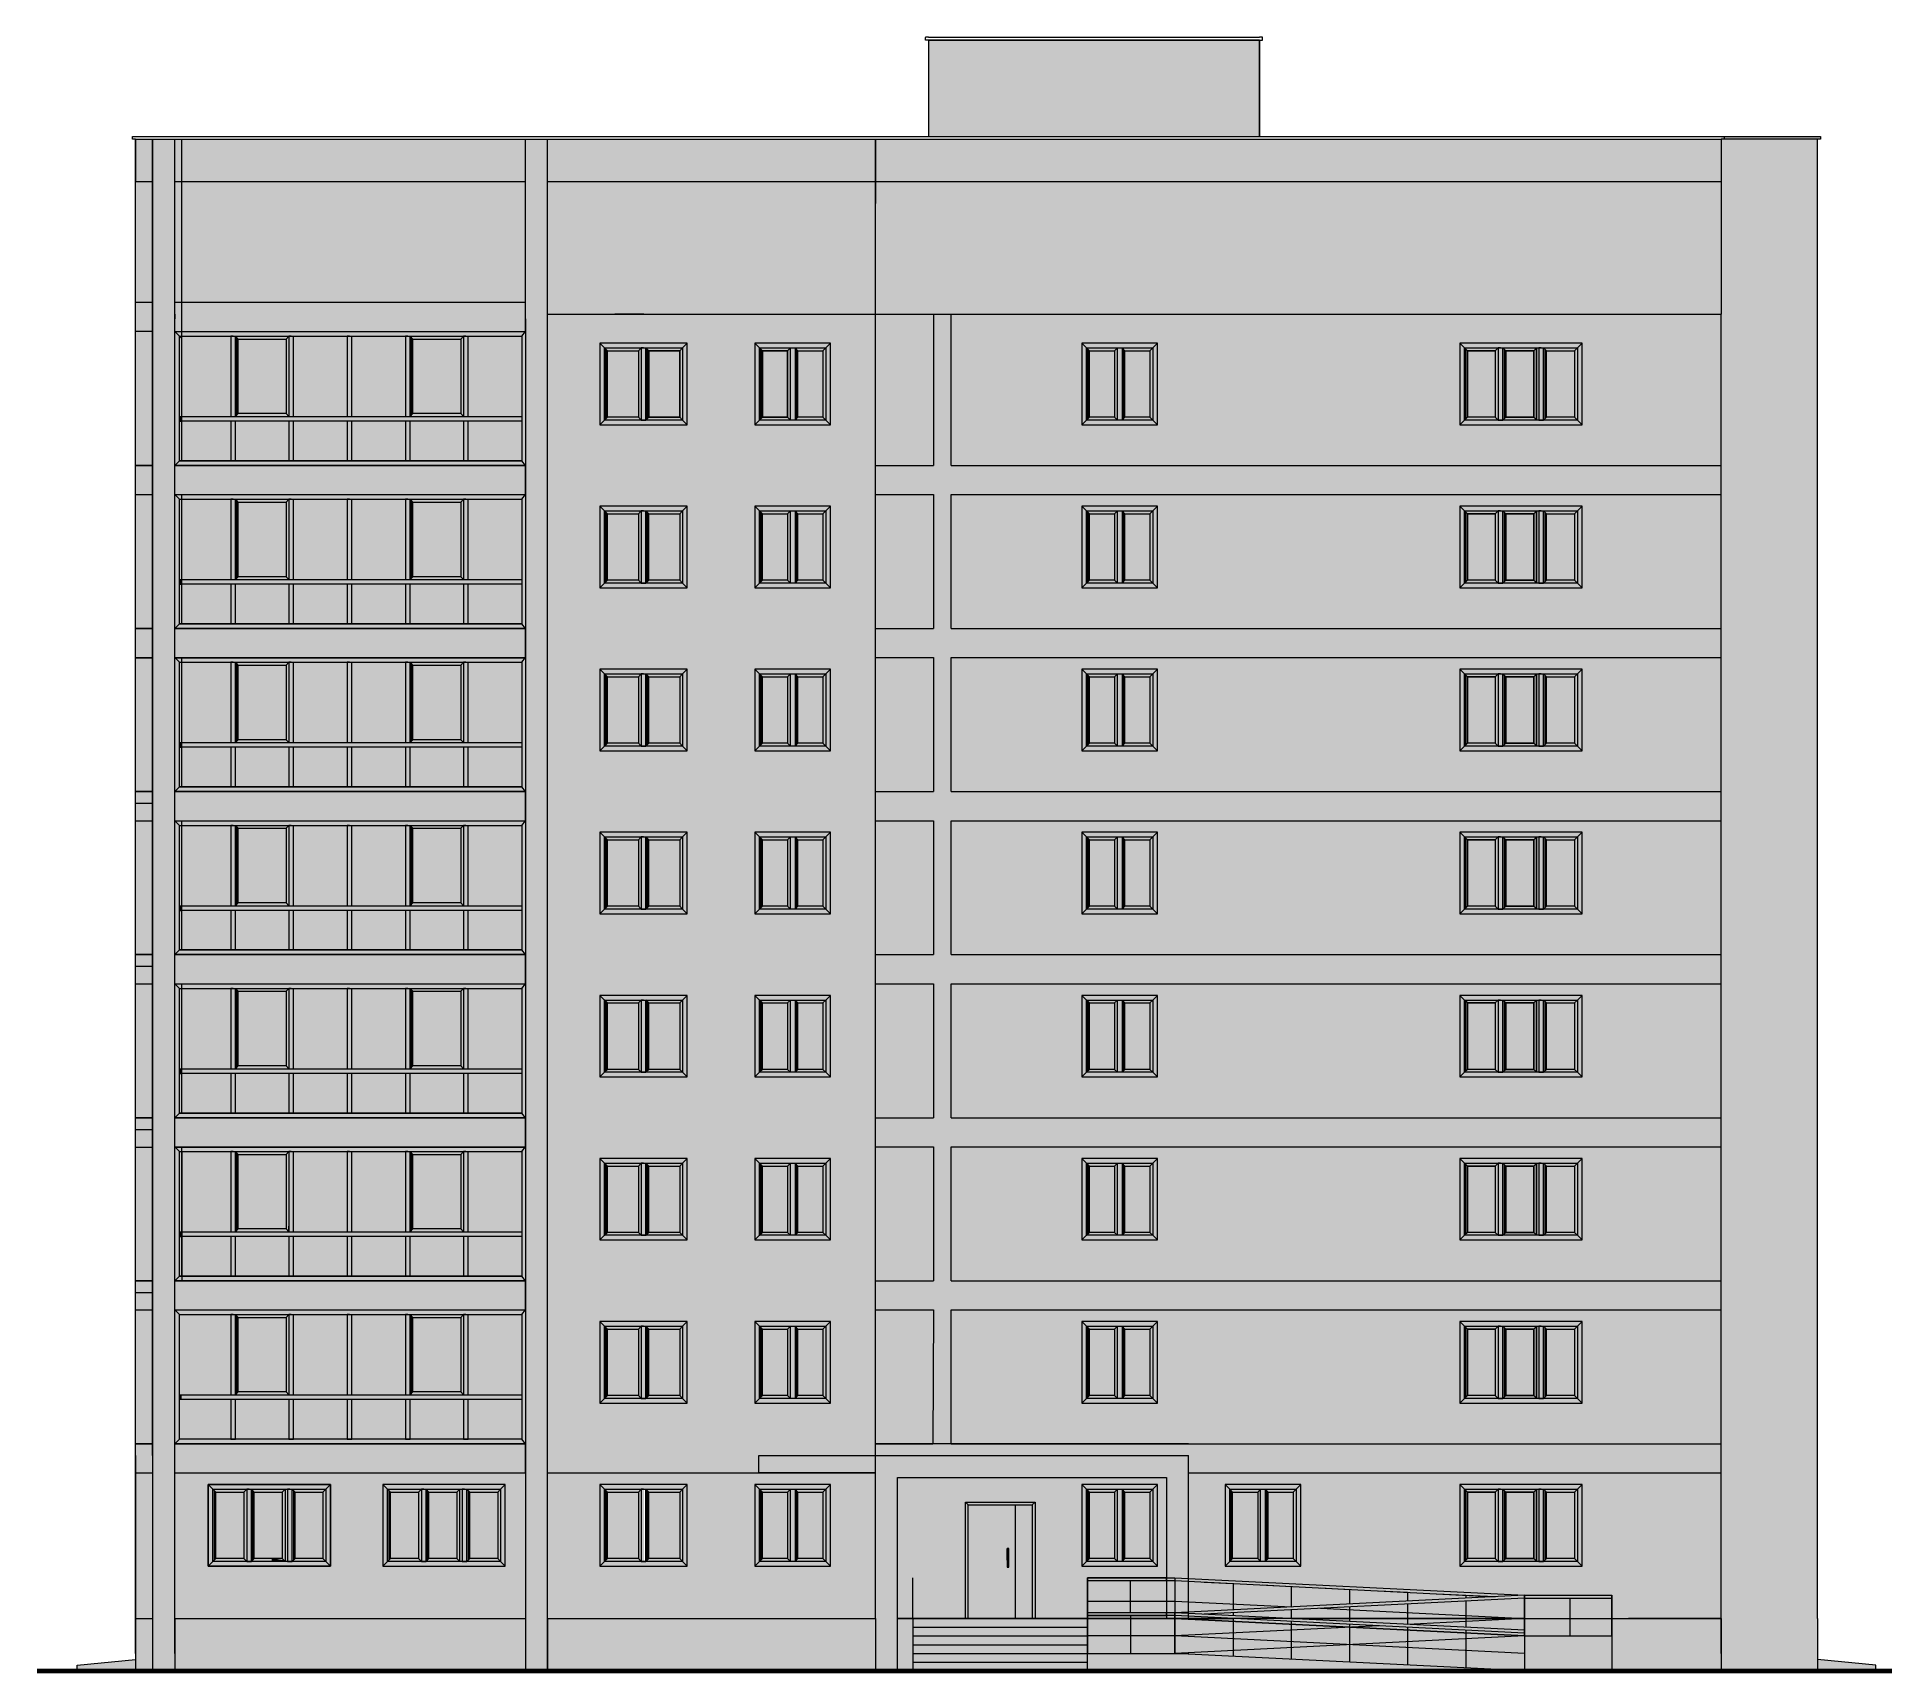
# Paper-space layout 'Лист1' of a CAD drawing. Header units: millimetres. Extents: x 141 to 459, y 101 to 382.
import ezdxf

# ---------------------------------------------------------------- set-up
doc = ezdxf.new("R2010")
doc.units = ezdxf.units.MM
for name, color, linetype, lineweight in [('окна', 10, 'Continuous', 13), ('ТОЛСТЫЕ3', 7, 'Continuous', 50), ('ТОНКИЕе', 7, 'Continuous', 13)]:
    doc.layers.add(name, color=color, linetype=linetype, lineweight=lineweight)
doc.layers.add('тонкие', color=7, linetype='Continuous')

psp = doc.layouts.new('Лист1')

# ---------------------------------------------------------------- hatches: boundary and pattern name
at = {"layer": 'окна', "true_color": 0xffffff, "transparency": 33554687}
h = psp.add_hatch(color=7, dxfattribs=at)
h.dxf.hatch_style = 1
h.paths.add_polyline_path([(447.21, 364.94), (433.96, 364.94), (430.16, 364.94), (430.16, 364.44), (447.21, 364.44)])
at = {"layer": 'окна', "true_color": 0x696969}
h = psp.add_hatch(color=251, dxfattribs=at)
h.dxf.hatch_style = 1
h.paths.add_polyline_path([(432.14, 364.44), (430.16, 364.44), (430.16, 330.5), (430.16, 104.44), (430.16, 101.44), (431.91, 101.44)])
at = {"layer": 'окна', "true_color": 0xf7f7f7}
h = psp.add_hatch(color=7, dxfattribs=at)
h.dxf.hatch_style = 1
h.paths.add_polyline_path([(446.71, 364.44), (432.14, 364.44), (431.91, 101.44), (446.71, 101.44), (446.71, 110.44)])
at = {"layer": 'окна', "true_color": 0xffff70, "transparency": 33554687}
h = psp.add_hatch(color=51, dxfattribs=at)
h.dxf.hatch_style = 1
h.paths.add_polyline_path([(430.16, 357.19), (284.91, 357.19), (284.91, 353.44), (284.91, 334.44), (430.16, 334.44)])
at = {"layer": 'окна', "true_color": 0xffffff, "transparency": 33554687}
h = psp.add_hatch(color=7, dxfattribs=at)
h.dxf.hatch_style = 1
h.paths.add_polyline_path([(165.11, 334.94), (164.61, 334.94), (160.31, 334.94), (160.31, 334.44), (160.81, 334.44), (165.11, 334.44)])
at = {"layer": 'окна', "true_color": 0xf7f7f7, "transparency": 33554687}
h = psp.add_hatch(color=7, dxfattribs=at)
h.dxf.hatch_style = 1
h.paths.add_polyline_path([(430.16, 334.44), (297.91, 334.44), (297.91, 308.44), (299.68, 308.44), (430.16, 308.44)])
h.paths.add_polyline_path([(406.26, 315.44), (385.26, 315.44), (385.26, 329.44), (406.26, 329.44)], flags=16)
h.paths.add_polyline_path([(405.46, 316.24), (392.66, 316.24), (386.06, 316.24), (386.06, 328.64), (391.86, 328.64), (392.26, 328.64), (405.46, 328.64)], flags=0)
h.paths.add_polyline_path([(404.96, 316.74), (400.16, 316.74), (399.66, 316.24), (398.86, 316.24), (398.86, 328.64), (398.46, 328.64), (398.46, 316.24), (397.96, 316.74), (393.16, 316.74), (392.66, 316.24), (392.66, 328.64), (405.46, 328.64), (404.96, 328.14)], flags=0)
h.paths.add_polyline_path([(404.96, 316.74), (400.16, 316.74), (399.66, 316.24), (399.66, 328.64), (400.16, 328.14), (404.96, 328.14)], flags=0)
h.paths.add_polyline_path([(404.96, 316.74), (400.16, 316.74), (399.87, 316.46), (399.87, 328.43), (399.91, 328.39), (400.16, 328.14), (404.96, 328.14)], flags=0)
h.paths.add_polyline_path([(398.46, 316.24), (397.96, 316.74), (393.16, 316.74), (392.87, 316.46), (392.87, 328.43), (393.16, 328.14), (397.96, 328.14), (398.46, 328.64)], flags=0)
h.paths.add_polyline_path([(398.46, 316.24), (397.96, 316.74), (393.16, 316.74), (393.16, 328.14), (397.96, 328.14), (398.46, 328.64)], flags=0)
h.paths.add_polyline_path([(391.36, 316.74), (386.56, 316.74), (386.27, 316.46), (386.27, 328.43), (386.31, 328.39), (386.56, 328.14), (391.36, 328.14)], flags=0)
h.paths.add_polyline_path([(333.36, 315.44), (320.36, 315.44), (320.36, 329.44), (333.36, 329.44)], flags=16)
h.paths.add_polyline_path([(332.56, 328.64), (332.56, 316.24), (321.16, 316.24), (321.16, 328.64)], flags=0)
h.paths.add_polyline_path([(332.06, 328.14), (332.06, 316.74), (327.76, 316.74), (327.26, 316.24), (327.26, 328.64), (326.46, 328.64), (326.46, 316.24), (325.96, 316.74), (321.66, 316.74), (321.37, 316.46), (321.37, 328.43), (321.41, 328.39), (321.66, 328.14), (325.96, 328.14), (326.46, 328.64), (327.26, 328.64), (327.47, 328.43), (327.51, 328.39), (327.76, 328.14)], flags=0)
h.paths.add_polyline_path([(294.91, 334.44), (284.91, 334.44), (284.91, 308.44), (294.91, 308.44)])
h.paths.add_polyline_path([(294.91, 306.44), (294.68, 306.44), (284.91, 306.44), (284.91, 280.44), (294.91, 280.44)])
h.paths.add_polyline_path([(430.16, 306.44), (299.68, 306.44), (297.91, 306.44), (297.91, 280.44), (430.16, 280.44)])
h.paths.add_polyline_path([(320.36, 301.44), (333.36, 301.44), (333.36, 287.44), (320.36, 287.44)], flags=16)
h.paths.add_polyline_path([(321.16, 300.64), (332.56, 300.64), (332.56, 288.24), (321.16, 288.24)], flags=0)
h.paths.add_polyline_path([(321.66, 300.14), (325.96, 300.14), (326.46, 300.64), (327.26, 300.64), (327.47, 300.43), (327.51, 300.39), (327.76, 300.14), (332.06, 300.14), (332.06, 288.74), (327.76, 288.74), (327.26, 288.24), (327.26, 300.64), (326.46, 300.64), (326.46, 288.24), (325.96, 288.74), (321.66, 288.74), (321.37, 288.46), (321.37, 300.43), (321.41, 300.39)], flags=0)
h.paths.add_polyline_path([(385.26, 301.44), (406.26, 301.44), (406.26, 287.44), (385.26, 287.44)], flags=16)
h.paths.add_polyline_path([(386.06, 300.64), (391.86, 300.64), (392.26, 300.64), (405.46, 300.64), (405.46, 288.24), (392.66, 288.24), (386.06, 288.24)], flags=0)
h.paths.add_polyline_path([(386.56, 300.14), (391.36, 300.14), (391.36, 288.74), (386.56, 288.74), (386.27, 288.46), (386.27, 300.43), (386.31, 300.39)], flags=0)
h.paths.add_polyline_path([(392.66, 300.64), (405.46, 300.64), (404.96, 300.14), (404.96, 288.74), (400.16, 288.74), (399.66, 288.24), (398.86, 288.24), (398.86, 300.64), (398.46, 300.64), (398.46, 288.24), (397.96, 288.74), (393.16, 288.74), (392.66, 288.24)], flags=0)
h.paths.add_polyline_path([(393.16, 300.14), (397.96, 300.14), (398.46, 300.64), (398.46, 288.24), (397.96, 288.74), (393.16, 288.74), (392.87, 288.46), (392.87, 300.43)], flags=0)
h.paths.add_polyline_path([(399.66, 300.64), (400.16, 300.14), (404.96, 300.14), (404.96, 288.74), (400.16, 288.74), (399.66, 288.24)], flags=0)
h.paths.add_polyline_path([(400.16, 300.14), (404.96, 300.14), (404.96, 288.74), (400.16, 288.74), (399.87, 288.46), (399.87, 300.43), (399.91, 300.39)], flags=0)
h.paths.add_polyline_path([(294.91, 278.44), (294.68, 278.44), (284.91, 278.44), (284.91, 252.44), (294.91, 252.44)])
h.paths.add_polyline_path([(430.16, 278.44), (299.68, 278.44), (297.91, 278.44), (297.91, 252.44), (430.16, 252.44)])
h.paths.add_polyline_path([(320.36, 273.44), (333.36, 273.44), (333.36, 259.44), (320.36, 259.44)], flags=16)
h.paths.add_polyline_path([(321.16, 272.64), (332.56, 272.64), (332.56, 260.24), (321.16, 260.24)], flags=0)
h.paths.add_polyline_path([(321.66, 272.14), (325.96, 272.14), (326.46, 272.64), (327.26, 272.64), (327.47, 272.43), (327.51, 272.39), (327.76, 272.14), (332.06, 272.14), (332.06, 260.74), (327.76, 260.74), (327.26, 260.24), (327.26, 272.64), (326.46, 272.64), (326.46, 260.24), (325.96, 260.74), (321.66, 260.74), (321.37, 260.46), (321.37, 272.43), (321.41, 272.39)], flags=0)
h.paths.add_polyline_path([(385.26, 273.44), (406.26, 273.44), (406.26, 259.44), (385.26, 259.44)], flags=16)
h.paths.add_polyline_path([(386.06, 272.64), (391.86, 272.64), (392.26, 272.64), (405.46, 272.64), (405.46, 260.24), (392.66, 260.24), (386.06, 260.24)], flags=0)
h.paths.add_polyline_path([(386.56, 272.14), (391.36, 272.14), (391.36, 260.74), (386.56, 260.74), (386.27, 260.46), (386.27, 272.43), (386.31, 272.39)], flags=0)
h.paths.add_polyline_path([(392.66, 272.64), (405.46, 272.64), (404.96, 272.14), (404.96, 260.74), (400.16, 260.74), (399.66, 260.24), (398.86, 260.24), (398.86, 272.64), (398.46, 272.64), (398.46, 260.24), (397.96, 260.74), (393.16, 260.74), (392.66, 260.24)], flags=0)
h.paths.add_polyline_path([(393.16, 272.14), (397.96, 272.14), (398.46, 272.64), (398.46, 260.24), (397.96, 260.74), (393.16, 260.74), (392.87, 260.46), (392.87, 272.43)], flags=0)
h.paths.add_polyline_path([(399.66, 272.64), (400.16, 272.14), (404.96, 272.14), (404.96, 260.74), (400.16, 260.74), (399.66, 260.24)], flags=0)
h.paths.add_polyline_path([(400.16, 272.14), (404.96, 272.14), (404.96, 260.74), (400.16, 260.74), (399.87, 260.46), (399.87, 272.43), (399.91, 272.39)], flags=0)
h.paths.add_polyline_path([(294.91, 250.44), (294.68, 250.44), (284.91, 250.44), (284.91, 224.44), (294.8, 224.44)])
h.paths.add_polyline_path([(430.16, 250.44), (299.68, 250.44), (297.91, 250.44), (297.91, 224.44), (430.16, 224.44)])
h.paths.add_polyline_path([(320.36, 245.44), (333.36, 245.44), (333.36, 231.44), (320.36, 231.44)], flags=16)
h.paths.add_polyline_path([(321.16, 244.64), (332.56, 244.64), (332.56, 232.24), (321.16, 232.24)], flags=0)
h.paths.add_polyline_path([(321.37, 244.43), (321.41, 244.39), (321.66, 244.14), (325.96, 244.14), (326.46, 244.64), (327.26, 244.64), (327.47, 244.43), (327.51, 244.39), (327.76, 244.14), (332.06, 244.14), (332.06, 232.74), (327.76, 232.74), (327.26, 232.24), (327.26, 244.64), (326.46, 244.64), (326.46, 232.24), (325.96, 232.74), (321.66, 232.74), (321.37, 232.46)], flags=0)
h.paths.add_polyline_path([(385.26, 245.44), (406.26, 245.44), (406.26, 231.44), (385.26, 231.44)], flags=16)
h.paths.add_polyline_path([(386.06, 232.24), (386.06, 244.64), (391.86, 244.64), (392.26, 244.64), (405.46, 244.64), (405.46, 232.24), (392.66, 232.24)], flags=0)
h.paths.add_polyline_path([(386.27, 232.46), (386.27, 244.43), (386.31, 244.39), (386.56, 244.14), (391.36, 244.14), (391.36, 232.74), (386.56, 232.74)], flags=0)
h.paths.add_polyline_path([(392.66, 244.64), (405.46, 244.64), (404.96, 244.14), (404.96, 232.74), (400.16, 232.74), (399.66, 232.24), (398.86, 232.24), (398.86, 244.64), (398.46, 244.64), (398.46, 232.24), (397.96, 232.74), (393.16, 232.74), (392.66, 232.24)], flags=0)
h.paths.add_polyline_path([(392.87, 232.46), (392.87, 244.43), (393.16, 244.14), (397.96, 244.14), (398.46, 244.64), (398.46, 232.24), (397.96, 232.74), (393.16, 232.74)], flags=0)
h.paths.add_polyline_path([(399.66, 244.64), (400.16, 244.14), (404.96, 244.14), (404.96, 232.74), (400.16, 232.74), (399.66, 232.24)], flags=0)
h.paths.add_polyline_path([(399.87, 232.46), (399.87, 244.43), (399.91, 244.39), (400.16, 244.14), (404.96, 244.14), (404.96, 232.74), (400.16, 232.74)], flags=0)
h.paths.add_polyline_path([(294.91, 222.44), (294.68, 222.44), (284.91, 222.44), (284.91, 196.44), (294.91, 196.44)])
h.paths.add_polyline_path([(430.16, 222.44), (299.68, 222.44), (297.91, 222.44), (297.91, 196.44), (430.16, 196.44)])
h.paths.add_polyline_path([(320.36, 217.44), (333.36, 217.44), (333.36, 203.44), (320.36, 203.44)], flags=16)
h.paths.add_polyline_path([(321.16, 216.64), (332.56, 216.64), (332.56, 204.24), (321.16, 204.24)], flags=0)
h.paths.add_polyline_path([(321.66, 216.14), (325.96, 216.14), (326.46, 216.64), (327.26, 216.64), (327.47, 216.43), (327.51, 216.39), (327.76, 216.14), (332.06, 216.14), (332.06, 204.74), (327.76, 204.74), (327.26, 204.24), (327.26, 216.64), (326.46, 216.64), (326.46, 204.24), (325.96, 204.74), (321.66, 204.74), (321.37, 204.46), (321.37, 216.43), (321.41, 216.39)], flags=0)
h.paths.add_polyline_path([(385.26, 217.44), (406.26, 217.44), (406.26, 203.44), (385.26, 203.44)], flags=16)
h.paths.add_polyline_path([(386.06, 216.64), (391.86, 216.64), (392.26, 216.64), (405.46, 216.64), (405.46, 204.24), (392.66, 204.24), (386.06, 204.24)], flags=0)
h.paths.add_polyline_path([(386.56, 216.14), (391.36, 216.14), (391.36, 204.74), (386.56, 204.74), (386.27, 204.46), (386.27, 216.43), (386.31, 216.39)], flags=0)
h.paths.add_polyline_path([(392.66, 216.64), (405.46, 216.64), (404.96, 216.14), (404.96, 204.74), (400.16, 204.74), (399.66, 204.24), (398.86, 204.24), (398.86, 216.64), (398.46, 216.64), (398.46, 204.24), (397.96, 204.74), (393.16, 204.74), (392.66, 204.24)], flags=0)
h.paths.add_polyline_path([(393.16, 216.14), (397.96, 216.14), (398.46, 216.64), (398.46, 204.24), (397.96, 204.74), (393.16, 204.74), (392.87, 204.46), (392.87, 216.43)], flags=0)
h.paths.add_polyline_path([(399.66, 216.64), (400.16, 216.14), (404.96, 216.14), (404.96, 204.74), (400.16, 204.74), (399.66, 204.24)], flags=0)
h.paths.add_polyline_path([(400.16, 216.14), (404.96, 216.14), (404.96, 204.74), (400.16, 204.74), (399.87, 204.46), (399.87, 216.43), (399.91, 216.39)], flags=0)
h.paths.add_polyline_path([(294.91, 194.44), (294.68, 194.44), (284.91, 194.44), (284.91, 168.44), (294.91, 168.44)])
h.paths.add_polyline_path([(430.16, 194.44), (299.68, 194.44), (297.91, 194.44), (297.91, 168.44), (430.16, 168.44)])
h.paths.add_polyline_path([(320.36, 189.44), (333.36, 189.44), (333.36, 175.44), (320.36, 175.44)], flags=16)
h.paths.add_polyline_path([(321.16, 188.64), (332.56, 188.64), (332.56, 176.24), (321.16, 176.24)], flags=0)
h.paths.add_polyline_path([(321.66, 188.14), (325.96, 188.14), (326.46, 188.64), (327.26, 188.64), (327.47, 188.43), (327.51, 188.39), (327.76, 188.14), (332.06, 188.14), (332.06, 176.74), (327.76, 176.74), (327.26, 176.24), (327.26, 188.64), (326.46, 188.64), (326.46, 176.24), (325.96, 176.74), (321.66, 176.74), (321.37, 176.46), (321.37, 188.43), (321.41, 188.39)], flags=0)
h.paths.add_polyline_path([(385.26, 189.44), (406.26, 189.44), (406.26, 175.44), (385.26, 175.44)], flags=16)
h.paths.add_polyline_path([(386.06, 188.64), (391.86, 188.64), (392.26, 188.64), (405.46, 188.64), (405.46, 176.24), (392.66, 176.24), (386.06, 176.24)], flags=0)
h.paths.add_polyline_path([(386.56, 188.14), (391.36, 188.14), (391.36, 176.74), (386.56, 176.74), (386.27, 176.46), (386.27, 188.43), (386.31, 188.39)], flags=0)
h.paths.add_polyline_path([(392.66, 188.64), (405.46, 188.64), (404.96, 188.14), (404.96, 176.74), (400.16, 176.74), (399.66, 176.24), (398.86, 176.24), (398.86, 188.64), (398.46, 188.64), (398.46, 176.24), (397.96, 176.74), (393.16, 176.74), (392.66, 176.24)], flags=0)
h.paths.add_polyline_path([(393.16, 188.14), (397.96, 188.14), (398.46, 188.64), (398.46, 176.24), (397.96, 176.74), (393.16, 176.74), (392.87, 176.46), (392.87, 188.43)], flags=0)
h.paths.add_polyline_path([(399.66, 188.64), (400.16, 188.14), (404.96, 188.14), (404.96, 176.74), (400.16, 176.74), (399.66, 176.24)], flags=0)
h.paths.add_polyline_path([(400.16, 188.14), (404.96, 188.14), (404.96, 176.74), (400.16, 176.74), (399.87, 176.46), (399.87, 188.43), (399.91, 188.39)], flags=0)
h.paths.add_polyline_path([(294.91, 166.44), (294.68, 166.44), (284.91, 166.44), (284.91, 140.44), (294.68, 140.44)])
h.paths.add_polyline_path([(430.16, 166.44), (299.68, 166.44), (297.91, 166.44), (297.91, 140.44), (430.16, 140.44)])
h.paths.add_polyline_path([(320.36, 161.44), (333.36, 161.44), (333.36, 147.44), (320.36, 147.44)], flags=16)
h.paths.add_polyline_path([(321.16, 160.64), (332.56, 160.64), (332.56, 148.24), (321.16, 148.24)], flags=0)
h.paths.add_polyline_path([(321.37, 160.43), (321.41, 160.39), (321.66, 160.14), (325.96, 160.14), (326.46, 160.64), (327.26, 160.64), (327.47, 160.43), (327.51, 160.39), (327.76, 160.14), (332.06, 160.14), (332.06, 148.74), (327.76, 148.74), (327.26, 148.24), (327.26, 160.64), (326.46, 160.64), (326.46, 148.24), (325.96, 148.74), (321.66, 148.74), (321.37, 148.46)], flags=0)
h.paths.add_polyline_path([(385.26, 161.44), (406.26, 161.44), (406.26, 147.44), (385.26, 147.44)], flags=16)
h.paths.add_polyline_path([(386.06, 160.64), (391.86, 160.64), (392.26, 160.64), (405.46, 160.64), (405.46, 148.24), (392.66, 148.24), (386.06, 148.24)], flags=0)
h.paths.add_polyline_path([(386.56, 160.14), (391.36, 160.14), (391.36, 148.74), (386.56, 148.74), (386.27, 148.46), (386.27, 160.43), (386.31, 160.39)], flags=0)
h.paths.add_polyline_path([(392.66, 160.64), (405.46, 160.64), (404.96, 160.14), (404.96, 148.74), (400.16, 148.74), (399.66, 148.24), (398.86, 148.24), (398.86, 160.64), (398.46, 160.64), (398.46, 148.24), (397.96, 148.74), (393.16, 148.74), (392.66, 148.24)], flags=0)
h.paths.add_polyline_path([(393.16, 160.14), (397.96, 160.14), (398.46, 160.64), (398.46, 148.24), (397.96, 148.74), (393.16, 148.74), (392.87, 148.46), (392.87, 160.43)], flags=0)
h.paths.add_polyline_path([(399.66, 160.64), (400.16, 160.14), (404.96, 160.14), (404.96, 148.74), (400.16, 148.74), (399.66, 148.24)], flags=0)
h.paths.add_polyline_path([(400.16, 160.14), (404.96, 160.14), (404.96, 148.74), (400.16, 148.74), (399.87, 148.46), (399.87, 160.43), (399.91, 160.39)], flags=0)
at = {"layer": 'окна', "true_color": 0xffff47, "transparency": 33554687}
h = psp.add_hatch(color=51, dxfattribs=at)
h.dxf.hatch_style = 1
h.paths.add_polyline_path([(430.16, 308.44), (299.68, 308.44), (297.91, 308.44), (297.91, 303.44), (299.68, 303.44), (430.16, 303.44)])
h.paths.add_polyline_path([(294.91, 308.44), (294.68, 308.44), (284.91, 308.44), (284.91, 303.44), (294.68, 303.44), (294.91, 303.44)])
h.paths.add_polyline_path([(297.91, 334.43), (294.91, 334.43), (294.91, 308.44), (297.91, 308.44)])
h.paths.add_polyline_path([(297.91, 308.44), (294.91, 308.44), (294.91, 303.44), (297.91, 303.44)])
h.paths.add_polyline_path([(297.91, 303.44), (294.91, 303.44), (294.91, 280.44), (297.91, 280.44)])
h.paths.add_polyline_path([(294.91, 280.44), (294.68, 280.44), (284.91, 280.44), (284.91, 275.44), (294.68, 275.44), (294.91, 275.44)])
h.paths.add_polyline_path([(297.91, 280.44), (294.91, 280.44), (294.91, 275.44), (297.91, 275.44)])
h.paths.add_polyline_path([(430.16, 280.44), (299.68, 280.44), (297.91, 280.44), (297.91, 275.44), (299.68, 275.44), (430.16, 275.44)])
h.paths.add_polyline_path([(294.91, 252.44), (294.68, 252.44), (284.91, 252.44), (284.91, 247.44), (294.68, 247.44), (294.91, 247.44)])
h.paths.add_polyline_path([(297.91, 252.44), (294.91, 252.44), (294.91, 247.44), (297.91, 247.44)])
h.paths.add_polyline_path([(430.16, 252.44), (299.68, 252.44), (297.91, 252.44), (297.91, 247.44), (299.68, 247.44), (430.16, 247.44)])
h.paths.add_polyline_path([(297.91, 247.44), (294.91, 247.44), (294.91, 224.44), (297.91, 224.44)])
h.paths.add_polyline_path([(297.91, 275.44), (294.91, 275.44), (294.91, 252.44), (297.91, 252.44)])
h.paths.add_polyline_path([(294.91, 224.44), (294.68, 224.44), (284.91, 224.44), (284.91, 219.44), (294.68, 219.44), (294.91, 219.44)])
h.paths.add_polyline_path([(297.91, 224.44), (294.91, 224.44), (294.91, 219.44), (297.91, 219.44)])
h.paths.add_polyline_path([(430.16, 224.44), (299.68, 224.44), (297.91, 224.44), (297.91, 219.44), (299.68, 219.44), (430.16, 219.44)])
h.paths.add_polyline_path([(294.91, 196.44), (294.68, 196.44), (284.91, 196.44), (284.91, 191.44), (294.68, 191.44), (294.91, 191.44)])
h.paths.add_polyline_path([(297.91, 196.44), (294.91, 196.44), (294.91, 191.44), (297.91, 191.44)])
h.paths.add_polyline_path([(430.16, 196.44), (299.68, 196.44), (297.91, 196.44), (297.91, 191.44), (299.68, 191.44), (430.16, 191.44)])
h.paths.add_polyline_path([(294.91, 168.44), (294.68, 168.44), (284.91, 168.44), (284.91, 163.44), (294.68, 163.44), (294.91, 163.44)])
h.paths.add_polyline_path([(297.91, 168.44), (294.91, 168.44), (294.91, 163.44), (297.91, 163.44)])
h.paths.add_polyline_path([(430.16, 168.44), (299.68, 168.44), (297.91, 168.44), (297.91, 163.44), (299.68, 163.44), (430.16, 163.44)])
h.paths.add_polyline_path([(430.16, 140.44), (299.68, 140.44), (294.85, 140.44), (294.8, 140.44), (284.91, 140.44), (284.91, 138.44), (338.7, 138.44), (338.7, 135.44), (430.16, 135.44)])
h.paths.add_polyline_path([(297.91, 163.44), (294.91, 163.44), (294.85, 140.44), (297.91, 140.44)])
h.paths.add_polyline_path([(297.91, 191.44), (294.91, 191.44), (294.91, 168.44), (297.91, 168.44)])
h.paths.add_polyline_path([(297.91, 219.44), (294.91, 219.44), (294.91, 196.44), (297.91, 196.44)])
at = {"layer": 'окна', "true_color": 0x636363}
h = psp.add_hatch(color=251, dxfattribs=at)
h.dxf.hatch_style = 1
h.paths.add_polyline_path([(165.81, 331.44), (164.61, 331.44), (165.41, 330.64), (165.81, 330.64)])
h.paths.add_polyline_path([(165.41, 330.64), (164.61, 331.44), (164.61, 308.44), (165.41, 309.24)])
h.paths.add_polyline_path([(165.81, 309.24), (165.41, 309.24), (164.61, 308.44), (165.81, 308.44)])
at = {"layer": 'окна', "true_color": 0xededed}
h = psp.add_hatch(color=7, dxfattribs=at)
h.dxf.hatch_style = 1
h.paths.add_polyline_path([(224.81, 331.44), (165.81, 331.44), (165.81, 330.64), (224.01, 330.64), (224.22, 330.64)])
h.paths.add_polyline_path([(175.01, 330.64), (174.21, 330.64), (174.21, 316.84), (175.01, 316.84)])
h.paths.add_polyline_path([(185.01, 330.64), (184.21, 330.64), (184.21, 316.84), (185.01, 316.84)])
h.paths.add_polyline_path([(195.01, 330.64), (194.21, 330.64), (194.21, 316.84), (195.01, 316.84)])
h.paths.add_polyline_path([(205.01, 330.64), (204.21, 330.64), (204.21, 316.84), (205.01, 316.84)])
h.paths.add_polyline_path([(215.01, 330.64), (214.21, 330.64), (214.21, 316.84), (215.01, 316.84)])
h.paths.add_polyline_path([(224.81, 331.44), (224.22, 330.64), (224.22, 309.24), (224.81, 308.44)])
h.paths.add_polyline_path([(224.22, 316.84), (224.01, 316.84), (165.81, 316.84), (165.81, 316.04), (224.22, 316.04)])
h.paths.add_polyline_path([(215.01, 316.04), (214.21, 316.04), (214.21, 309.24), (215.01, 309.24)])
h.paths.add_polyline_path([(224.22, 309.24), (224.01, 309.24), (165.81, 309.24), (165.81, 308.44), (224.81, 308.44)])
h.paths.add_polyline_path([(205.01, 316.04), (204.21, 316.04), (204.21, 309.24), (205.01, 309.24)])
h.paths.add_polyline_path([(195.01, 316.04), (194.21, 316.04), (194.21, 309.24), (195.01, 309.24)])
h.paths.add_polyline_path([(185.01, 316.04), (184.21, 316.04), (184.21, 309.24), (185.01, 309.24)])
h.paths.add_polyline_path([(175.01, 316.04), (174.21, 316.04), (174.21, 309.24), (175.01, 309.24)])
at = {"layer": 'окна', "true_color": 0xd1d1d1}
h = psp.add_hatch(color=254, dxfattribs=at)
h.dxf.hatch_style = 1
h.paths.add_polyline_path([(165.81, 316.04), (165.41, 316.04), (165.41, 309.24), (165.81, 309.24)])
h.paths.add_polyline_path([(165.81, 330.64), (165.41, 330.64), (165.41, 316.84), (165.81, 316.84)])
at = {"layer": 'окна', "true_color": 0x999999}
h = psp.add_hatch(color=253, dxfattribs=at)
h.dxf.hatch_style = 1
h.set_gradient(color1=(69, 69, 69), color2=(209, 209, 209), tint=1, name='CURVED')
h.paths.add_polyline_path([(174.21, 330.64), (165.81, 330.64), (165.81, 316.84), (174.21, 316.84)])
h.paths.add_polyline_path([(175.51, 317.34), (183.71, 317.34), (183.71, 330.14), (175.51, 330.14)])
h.paths.add_polyline_path([(185.01, 330.64), (185.01, 316.84), (194.21, 316.84), (194.21, 330.64)])
h.paths.add_polyline_path([(195.01, 316.84), (204.21, 316.84), (204.21, 330.64), (195.01, 330.64)])
h.paths.add_polyline_path([(213.71, 330.14), (205.51, 330.14), (205.51, 317.34), (213.71, 317.34)])
h.paths.add_polyline_path([(224.22, 330.64), (224.01, 330.64), (215.01, 330.64), (215.01, 316.84), (224.01, 316.84), (224.22, 316.84)])
h.paths.add_polyline_path([(215.01, 316.04), (215.01, 309.24), (224.01, 309.24), (224.22, 309.24), (224.22, 316.04)])
h.paths.add_polyline_path([(205.01, 316.04), (205.01, 309.24), (214.21, 309.24), (214.21, 316.04)])
h.paths.add_polyline_path([(195.01, 316.04), (195.01, 309.24), (204.21, 309.24), (204.21, 316.04)])
h.paths.add_polyline_path([(185.01, 316.04), (185.01, 309.24), (194.21, 309.24), (194.21, 316.04)])
h.paths.add_polyline_path([(175.01, 316.04), (175.01, 309.24), (184.21, 309.24), (184.21, 316.04)])
h.paths.add_polyline_path([(165.81, 316.04), (165.81, 309.24), (174.21, 309.24), (174.21, 316.04)])
at = {"layer": 'окна', "true_color": 0xd6d6d6}
h = psp.add_hatch(color=254, dxfattribs=at)
h.dxf.hatch_style = 1
h.paths.add_polyline_path([(184.21, 330.64), (183.71, 330.14), (183.71, 317.34), (184.21, 316.84)])
h.paths.add_polyline_path([(183.71, 317.34), (175.51, 317.34), (175.01, 316.84), (184.21, 316.84)])
h.paths.add_polyline_path([(175.51, 330.14), (175.18, 330.46), (175.18, 317.02), (175.51, 317.34)])
h.paths.add_polyline_path([(184.21, 330.64), (175.01, 330.64), (175.51, 330.14), (183.71, 330.14)])
h = psp.add_hatch(color=254, dxfattribs=at)
h.dxf.hatch_style = 1
h.paths.add_polyline_path([(214.21, 330.64), (213.71, 330.14), (213.71, 317.34), (214.21, 316.84)])
h.paths.add_polyline_path([(213.71, 317.34), (205.51, 317.34), (205.01, 316.84), (214.21, 316.84)])
h.paths.add_polyline_path([(205.51, 330.14), (205.18, 330.46), (205.18, 317.02), (205.51, 317.34)])
h.paths.add_polyline_path([(214.21, 330.64), (205.01, 330.64), (205.51, 330.14), (213.71, 330.14)])
at = {"layer": 'окна', "true_color": 0x999999, "transparency": 33554687}
h = psp.add_hatch(color=253, dxfattribs=at)
h.dxf.hatch_style = 1
h.paths.add_polyline_path([(244.98, 316.24), (244.71, 316.24), (238.41, 316.24), (237.61, 315.44), (244.98, 315.44)], flags=17)
h.paths.add_polyline_path([(238.41, 328.64), (245.11, 328.64), (245.11, 329.44), (237.61, 329.44), (237.61, 315.44), (238.41, 316.24)])
h.paths.add_polyline_path([(245.03, 317.89), (244.71, 318.34), (244.71, 316.24), (245.03, 316.24)], flags=17)
at = {"layer": 'окна', "true_color": 0x858585, "transparency": 33554687}
h = psp.add_hatch(color=252, dxfattribs=at)
h.dxf.hatch_style = 1
h.paths.add_polyline_path([(244.71, 318.34), (244.21, 318.84), (244.21, 316.74), (244.71, 316.24)])
h.paths.add_polyline_path([(244.21, 316.74), (238.91, 316.74), (238.41, 316.24), (244.71, 316.24)])
h.paths.add_polyline_path([(238.91, 328.14), (244.21, 328.14), (244.71, 328.64), (238.41, 328.64), (238.62, 316.46), (238.91, 316.74)])
at = {"layer": 'окна'}
h = psp.add_hatch(color=0, dxfattribs=at)
h.dxf.hatch_style = 1
h.set_gradient(color1=(99, 99, 99), color2=(209, 209, 209), tint=1, name='CURVED')
h.paths.add_polyline_path([(238.91, 328.14), (238.91, 316.74), (244.21, 316.74), (244.21, 328.14)])
at = {"layer": 'окна', "true_color": 0x636363}
h = psp.add_hatch(color=251, dxfattribs=at)
h.dxf.hatch_style = 1
h.paths.add_polyline_path([(165.81, 316.84), (165.41, 316.84), (165.41, 316.04), (165.81, 316.04)])
at = {"layer": 'окна', "true_color": 0xffff47, "transparency": 33554687}
h = psp.add_hatch(color=51, dxfattribs=at)
h.dxf.hatch_style = 1
h.paths.add_polyline_path([(160.81, 135.44), (160.81, 140.44), (157.86, 140.44), (157.86, 135.44)])
h.paths.add_polyline_path([(224.81, 135.44), (224.81, 140.44), (165.81, 140.44), (165.81, 135.44)])
h.paths.add_polyline_path([(160.81, 168.44), (157.86, 168.44), (157.86, 163.44), (160.81, 163.44)])
h.paths.add_polyline_path([(165.81, 168.44), (165.81, 163.44), (224.81, 163.44), (224.81, 168.44)])
h.paths.add_polyline_path([(160.81, 196.44), (157.86, 196.44), (157.86, 191.44), (160.81, 191.44)])
h.paths.add_polyline_path([(165.81, 196.44), (165.81, 191.44), (224.81, 191.44), (224.81, 196.44)])
h.paths.add_polyline_path([(160.81, 224.44), (157.86, 224.44), (157.86, 219.44), (160.81, 219.44)])
h.paths.add_polyline_path([(224.81, 219.44), (224.81, 224.44), (165.81, 224.44), (165.81, 219.44)])
h.paths.add_polyline_path([(160.81, 252.44), (157.86, 252.44), (157.86, 247.44), (160.81, 247.44)])
h.paths.add_polyline_path([(224.81, 247.44), (224.81, 252.44), (165.81, 252.44), (165.81, 247.44)])
h.paths.add_polyline_path([(160.81, 280.44), (157.86, 280.44), (157.86, 275.44), (160.81, 275.44)])
h.paths.add_polyline_path([(224.81, 275.44), (224.81, 280.44), (165.81, 280.44), (165.81, 275.44)])
h.paths.add_polyline_path([(160.81, 308.44), (157.86, 308.44), (157.86, 303.44), (160.81, 303.44)])
h.paths.add_polyline_path([(224.81, 303.44), (224.81, 308.44), (165.81, 308.44), (165.81, 303.44)])
at = {"layer": 'окна', "true_color": 0x636363}
h = psp.add_hatch(color=251, dxfattribs=at)
h.dxf.hatch_style = 1
h.paths.add_polyline_path([(165.81, 303.44), (164.61, 303.44), (165.41, 302.64), (165.81, 302.64)])
h.paths.add_polyline_path([(165.41, 302.64), (164.61, 303.44), (164.61, 280.44), (165.41, 281.24)])
h.paths.add_polyline_path([(165.81, 281.24), (165.41, 281.24), (164.61, 280.44), (165.81, 280.44)])
at = {"layer": 'окна', "true_color": 0xd1d1d1}
h = psp.add_hatch(color=254, dxfattribs=at)
h.dxf.hatch_style = 1
h.paths.add_polyline_path([(165.81, 288.04), (165.41, 288.04), (165.41, 281.24), (165.81, 281.24)])
h.paths.add_polyline_path([(165.81, 302.64), (165.41, 302.64), (165.41, 288.84), (165.81, 288.84)])
at = {"layer": 'окна', "true_color": 0xededed}
h = psp.add_hatch(color=7, dxfattribs=at)
h.dxf.hatch_style = 1
h.paths.add_polyline_path([(224.81, 303.44), (165.81, 303.44), (165.81, 302.64), (224.01, 302.64), (224.22, 302.64)])
h.paths.add_polyline_path([(175.01, 302.64), (174.21, 302.64), (174.21, 288.84), (175.01, 288.84)])
h.paths.add_polyline_path([(185.01, 302.64), (184.21, 302.64), (184.21, 288.84), (185.01, 288.84)])
h.paths.add_polyline_path([(195.01, 302.64), (194.21, 302.64), (194.21, 288.84), (195.01, 288.84)])
h.paths.add_polyline_path([(205.01, 302.64), (204.21, 302.64), (204.21, 288.84), (205.01, 288.84)])
h.paths.add_polyline_path([(215.01, 302.64), (214.21, 302.64), (214.21, 288.84), (215.01, 288.84)])
h.paths.add_polyline_path([(224.81, 303.44), (224.22, 302.64), (224.22, 281.24), (224.81, 280.44)])
h.paths.add_polyline_path([(224.22, 288.84), (224.01, 288.84), (165.81, 288.84), (165.81, 288.04), (224.22, 288.04)])
h.paths.add_polyline_path([(215.01, 288.04), (214.21, 288.04), (214.21, 281.24), (215.01, 281.24)])
h.paths.add_polyline_path([(224.22, 281.24), (224.01, 281.24), (165.81, 281.24), (165.81, 280.44), (224.81, 280.44)])
h.paths.add_polyline_path([(205.01, 288.04), (204.21, 288.04), (204.21, 281.24), (205.01, 281.24)])
h.paths.add_polyline_path([(195.01, 288.04), (194.21, 288.04), (194.21, 281.24), (195.01, 281.24)])
h.paths.add_polyline_path([(185.01, 288.04), (184.21, 288.04), (184.21, 281.24), (185.01, 281.24)])
h.paths.add_polyline_path([(175.01, 288.04), (174.21, 288.04), (174.21, 281.24), (175.01, 281.24)])
at = {"layer": 'окна', "true_color": 0x999999}
h = psp.add_hatch(color=253, dxfattribs=at)
h.dxf.hatch_style = 1
h.set_gradient(color1=(69, 69, 69), color2=(209, 209, 209), tint=1, name='CURVED')
h.paths.add_polyline_path([(174.21, 302.64), (165.81, 302.64), (165.81, 288.84), (174.21, 288.84)])
h.paths.add_polyline_path([(175.51, 289.34), (183.71, 289.34), (183.71, 302.14), (175.51, 302.14)])
h.paths.add_polyline_path([(185.01, 302.64), (185.01, 288.84), (194.21, 288.84), (194.21, 302.64)])
h.paths.add_polyline_path([(195.01, 288.84), (204.21, 288.84), (204.21, 302.64), (195.01, 302.64)])
h.paths.add_polyline_path([(213.71, 302.14), (205.51, 302.14), (205.51, 289.34), (213.71, 289.34)])
h.paths.add_polyline_path([(224.22, 302.64), (224.01, 302.64), (215.01, 302.64), (215.01, 288.84), (224.01, 288.84), (224.22, 288.84)])
h.paths.add_polyline_path([(215.01, 288.04), (215.01, 281.24), (224.01, 281.24), (224.22, 281.24), (224.22, 288.04)])
h.paths.add_polyline_path([(205.01, 288.04), (205.01, 281.24), (214.21, 281.24), (214.21, 288.04)])
h.paths.add_polyline_path([(195.01, 288.04), (195.01, 281.24), (204.21, 281.24), (204.21, 288.04)])
h.paths.add_polyline_path([(185.01, 288.04), (185.01, 281.24), (194.21, 281.24), (194.21, 288.04)])
h.paths.add_polyline_path([(175.01, 288.04), (175.01, 281.24), (184.21, 281.24), (184.21, 288.04)])
h.paths.add_polyline_path([(165.81, 288.04), (165.81, 281.24), (174.21, 281.24), (174.21, 288.04)])
at = {"layer": 'окна', "true_color": 0xd6d6d6}
h = psp.add_hatch(color=254, dxfattribs=at)
h.dxf.hatch_style = 1
h.paths.add_polyline_path([(184.21, 302.64), (183.71, 302.14), (183.71, 289.34), (184.21, 288.84)])
h.paths.add_polyline_path([(183.71, 289.34), (175.51, 289.34), (175.01, 288.84), (184.21, 288.84)])
h.paths.add_polyline_path([(175.51, 302.14), (175.18, 302.46), (175.18, 289.02), (175.51, 289.34)])
h.paths.add_polyline_path([(184.21, 302.64), (175.01, 302.64), (175.51, 302.14), (183.71, 302.14)])
h = psp.add_hatch(color=254, dxfattribs=at)
h.dxf.hatch_style = 1
h.paths.add_polyline_path([(214.21, 302.64), (213.71, 302.14), (213.71, 289.34), (214.21, 288.84)])
h.paths.add_polyline_path([(213.71, 289.34), (205.51, 289.34), (205.01, 288.84), (214.21, 288.84)])
h.paths.add_polyline_path([(205.51, 302.14), (205.18, 302.46), (205.18, 289.02), (205.51, 289.34)])
h.paths.add_polyline_path([(214.21, 302.64), (205.01, 302.64), (205.51, 302.14), (213.71, 302.14)])
at = {"layer": 'окна', "true_color": 0x636363}
h = psp.add_hatch(color=251, dxfattribs=at)
h.dxf.hatch_style = 1
h.paths.add_polyline_path([(165.81, 288.84), (165.41, 288.84), (165.41, 288.04), (165.81, 288.04)])
h = psp.add_hatch(color=251, dxfattribs=at)
h.dxf.hatch_style = 1
h.paths.add_polyline_path([(165.81, 275.44), (164.61, 275.44), (165.41, 274.64), (165.81, 274.64)])
h.paths.add_polyline_path([(165.41, 274.64), (164.61, 275.44), (164.61, 252.44), (165.41, 253.24)])
h.paths.add_polyline_path([(165.81, 253.24), (165.41, 253.24), (164.61, 252.44), (165.81, 252.44)])
at = {"layer": 'окна', "true_color": 0xd1d1d1}
h = psp.add_hatch(color=254, dxfattribs=at)
h.dxf.hatch_style = 1
h.paths.add_polyline_path([(165.81, 260.04), (165.41, 260.04), (165.41, 253.24), (165.81, 253.24)])
h.paths.add_polyline_path([(165.81, 274.64), (165.41, 274.64), (165.41, 260.84), (165.81, 260.84)])
at = {"layer": 'окна', "true_color": 0xededed}
h = psp.add_hatch(color=7, dxfattribs=at)
h.dxf.hatch_style = 1
h.paths.add_polyline_path([(224.81, 275.44), (165.81, 275.44), (165.81, 274.64), (224.01, 274.64), (224.22, 274.64)])
h.paths.add_polyline_path([(175.01, 274.64), (174.21, 274.64), (174.21, 260.84), (175.01, 260.84)])
h.paths.add_polyline_path([(185.01, 274.64), (184.21, 274.64), (184.21, 260.84), (185.01, 260.84)])
h.paths.add_polyline_path([(195.01, 274.64), (194.21, 274.64), (194.21, 260.84), (195.01, 260.84)])
h.paths.add_polyline_path([(205.01, 274.64), (204.21, 274.64), (204.21, 260.84), (205.01, 260.84)])
h.paths.add_polyline_path([(215.01, 274.64), (214.21, 274.64), (214.21, 260.84), (215.01, 260.84)])
h.paths.add_polyline_path([(224.81, 275.44), (224.22, 274.64), (224.22, 253.24), (224.81, 252.44)])
h.paths.add_polyline_path([(224.22, 260.84), (224.01, 260.84), (165.81, 260.84), (165.81, 260.04), (224.22, 260.04)])
h.paths.add_polyline_path([(215.01, 260.04), (214.21, 260.04), (214.21, 253.24), (215.01, 253.24)])
h.paths.add_polyline_path([(224.22, 253.24), (224.01, 253.24), (165.81, 253.24), (165.81, 252.44), (224.81, 252.44)])
h.paths.add_polyline_path([(205.01, 260.04), (204.21, 260.04), (204.21, 253.24), (205.01, 253.24)])
h.paths.add_polyline_path([(195.01, 260.04), (194.21, 260.04), (194.21, 253.24), (195.01, 253.24)])
h.paths.add_polyline_path([(185.01, 260.04), (184.21, 260.04), (184.21, 253.24), (185.01, 253.24)])
h.paths.add_polyline_path([(175.01, 260.04), (174.21, 260.04), (174.21, 253.24), (175.01, 253.24)])
at = {"layer": 'окна', "true_color": 0x999999}
h = psp.add_hatch(color=253, dxfattribs=at)
h.dxf.hatch_style = 1
h.set_gradient(color1=(69, 69, 69), color2=(209, 209, 209), tint=1, name='CURVED')
h.paths.add_polyline_path([(174.21, 274.64), (165.81, 274.64), (165.81, 260.84), (174.21, 260.84)])
h.paths.add_polyline_path([(175.51, 261.34), (183.71, 261.34), (183.71, 274.14), (175.51, 274.14)])
h.paths.add_polyline_path([(185.01, 274.64), (185.01, 260.84), (194.21, 260.84), (194.21, 274.64)])
h.paths.add_polyline_path([(195.01, 260.84), (204.21, 260.84), (204.21, 274.64), (195.01, 274.64)])
h.paths.add_polyline_path([(213.71, 274.14), (205.51, 274.14), (205.51, 261.34), (213.71, 261.34)])
h.paths.add_polyline_path([(224.22, 274.64), (224.01, 274.64), (215.01, 274.64), (215.01, 260.84), (224.01, 260.84), (224.22, 260.84)])
h.paths.add_polyline_path([(215.01, 260.04), (215.01, 253.24), (224.01, 253.24), (224.22, 253.24), (224.22, 260.04)])
h.paths.add_polyline_path([(205.01, 260.04), (205.01, 253.24), (214.21, 253.24), (214.21, 260.04)])
h.paths.add_polyline_path([(195.01, 260.04), (195.01, 253.24), (204.21, 253.24), (204.21, 260.04)])
h.paths.add_polyline_path([(185.01, 260.04), (185.01, 253.24), (194.21, 253.24), (194.21, 260.04)])
h.paths.add_polyline_path([(175.01, 260.04), (175.01, 253.24), (184.21, 253.24), (184.21, 260.04)])
h.paths.add_polyline_path([(165.81, 260.04), (165.81, 253.24), (174.21, 253.24), (174.21, 260.04)])
at = {"layer": 'окна', "true_color": 0xd6d6d6}
h = psp.add_hatch(color=254, dxfattribs=at)
h.dxf.hatch_style = 1
h.paths.add_polyline_path([(184.21, 274.64), (183.71, 274.14), (183.71, 261.34), (184.21, 260.84)])
h.paths.add_polyline_path([(183.71, 261.34), (175.51, 261.34), (175.01, 260.84), (184.21, 260.84)])
h.paths.add_polyline_path([(175.51, 274.14), (175.18, 274.46), (175.18, 261.02), (175.51, 261.34)])
h.paths.add_polyline_path([(184.21, 274.64), (175.01, 274.64), (175.51, 274.14), (183.71, 274.14)])
h = psp.add_hatch(color=254, dxfattribs=at)
h.dxf.hatch_style = 1
h.paths.add_polyline_path([(214.21, 274.64), (213.71, 274.14), (213.71, 261.34), (214.21, 260.84)])
h.paths.add_polyline_path([(213.71, 261.34), (205.51, 261.34), (205.01, 260.84), (214.21, 260.84)])
h.paths.add_polyline_path([(205.51, 274.14), (205.18, 274.46), (205.18, 261.02), (205.51, 261.34)])
h.paths.add_polyline_path([(214.21, 274.64), (205.01, 274.64), (205.51, 274.14), (213.71, 274.14)])
at = {"layer": 'окна', "true_color": 0x636363}
h = psp.add_hatch(color=251, dxfattribs=at)
h.dxf.hatch_style = 1
h.paths.add_polyline_path([(165.81, 260.84), (165.41, 260.84), (165.41, 260.04), (165.81, 260.04)])
h = psp.add_hatch(color=251, dxfattribs=at)
h.dxf.hatch_style = 1
h.paths.add_polyline_path([(165.81, 247.44), (164.61, 247.44), (165.41, 246.64), (165.81, 246.64)])
h.paths.add_polyline_path([(165.41, 246.64), (164.61, 247.44), (164.61, 224.44), (165.41, 225.24)])
h.paths.add_polyline_path([(165.81, 225.24), (165.41, 225.24), (164.61, 224.44), (165.81, 224.44)])
at = {"layer": 'окна', "true_color": 0xd1d1d1}
h = psp.add_hatch(color=254, dxfattribs=at)
h.dxf.hatch_style = 1
h.paths.add_polyline_path([(165.81, 232.04), (165.41, 232.04), (165.41, 225.24), (165.81, 225.24)])
h.paths.add_polyline_path([(165.81, 246.64), (165.41, 246.64), (165.41, 232.84), (165.81, 232.84)])
at = {"layer": 'окна', "true_color": 0xededed}
h = psp.add_hatch(color=7, dxfattribs=at)
h.dxf.hatch_style = 1
h.paths.add_polyline_path([(224.81, 247.44), (165.81, 247.44), (165.81, 246.64), (224.01, 246.64), (224.22, 246.64)])
h.paths.add_polyline_path([(175.01, 246.64), (174.21, 246.64), (174.21, 232.84), (175.01, 232.84)])
h.paths.add_polyline_path([(185.01, 246.64), (184.21, 246.64), (184.21, 232.84), (185.01, 232.84)])
h.paths.add_polyline_path([(195.01, 246.64), (194.21, 246.64), (194.21, 232.84), (195.01, 232.84)])
h.paths.add_polyline_path([(205.01, 246.64), (204.21, 246.64), (204.21, 232.84), (205.01, 232.84)])
h.paths.add_polyline_path([(215.01, 246.64), (214.21, 246.64), (214.21, 232.84), (215.01, 232.84)])
h.paths.add_polyline_path([(224.81, 247.44), (224.22, 246.64), (224.22, 225.24), (224.81, 224.44)])
h.paths.add_polyline_path([(224.22, 232.84), (224.01, 232.84), (165.81, 232.84), (165.81, 232.04), (224.22, 232.04)])
h.paths.add_polyline_path([(215.01, 232.04), (214.21, 232.04), (214.21, 225.24), (215.01, 225.24)])
h.paths.add_polyline_path([(224.22, 225.24), (224.01, 225.24), (165.81, 225.24), (165.81, 224.44), (224.81, 224.44)])
h.paths.add_polyline_path([(205.01, 232.04), (204.21, 232.04), (204.21, 225.24), (205.01, 225.24)])
h.paths.add_polyline_path([(195.01, 232.04), (194.21, 232.04), (194.21, 225.24), (195.01, 225.24)])
h.paths.add_polyline_path([(185.01, 232.04), (184.21, 232.04), (184.21, 225.24), (185.01, 225.24)])
h.paths.add_polyline_path([(175.01, 232.04), (174.21, 232.04), (174.21, 225.24), (175.01, 225.24)])
at = {"layer": 'окна', "true_color": 0x999999}
h = psp.add_hatch(color=253, dxfattribs=at)
h.dxf.hatch_style = 1
h.set_gradient(color1=(69, 69, 69), color2=(209, 209, 209), tint=1, name='CURVED')
h.paths.add_polyline_path([(174.21, 246.64), (165.81, 246.64), (165.81, 232.84), (174.21, 232.84)])
h.paths.add_polyline_path([(175.51, 233.34), (183.71, 233.34), (183.71, 246.14), (175.51, 246.14)])
h.paths.add_polyline_path([(185.01, 246.64), (185.01, 232.84), (194.21, 232.84), (194.21, 246.64)])
h.paths.add_polyline_path([(195.01, 232.84), (204.21, 232.84), (204.21, 246.64), (195.01, 246.64)])
h.paths.add_polyline_path([(213.71, 246.14), (205.51, 246.14), (205.51, 233.34), (213.71, 233.34)])
h.paths.add_polyline_path([(224.22, 246.64), (224.01, 246.64), (215.01, 246.64), (215.01, 232.84), (224.01, 232.84), (224.22, 232.84)])
h.paths.add_polyline_path([(215.01, 232.04), (215.01, 225.24), (224.01, 225.24), (224.22, 225.24), (224.22, 232.04)])
h.paths.add_polyline_path([(205.01, 232.04), (205.01, 225.24), (214.21, 225.24), (214.21, 232.04)])
h.paths.add_polyline_path([(195.01, 232.04), (195.01, 225.24), (204.21, 225.24), (204.21, 232.04)])
h.paths.add_polyline_path([(185.01, 232.04), (185.01, 225.24), (194.21, 225.24), (194.21, 232.04)])
h.paths.add_polyline_path([(175.01, 232.04), (175.01, 225.24), (184.21, 225.24), (184.21, 232.04)])
h.paths.add_polyline_path([(165.81, 232.04), (165.81, 225.24), (174.21, 225.24), (174.21, 232.04)])
at = {"layer": 'окна', "true_color": 0xd6d6d6}
h = psp.add_hatch(color=254, dxfattribs=at)
h.dxf.hatch_style = 1
h.paths.add_polyline_path([(184.21, 246.64), (183.71, 246.14), (183.71, 233.34), (184.21, 232.84)])
h.paths.add_polyline_path([(183.71, 233.34), (175.51, 233.34), (175.01, 232.84), (184.21, 232.84)])
h.paths.add_polyline_path([(175.51, 246.14), (175.18, 246.46), (175.18, 233.02), (175.51, 233.34)])
h.paths.add_polyline_path([(184.21, 246.64), (175.01, 246.64), (175.51, 246.14), (183.71, 246.14)])
h = psp.add_hatch(color=254, dxfattribs=at)
h.dxf.hatch_style = 1
h.paths.add_polyline_path([(214.21, 246.64), (213.71, 246.14), (213.71, 233.34), (214.21, 232.84)])
h.paths.add_polyline_path([(213.71, 233.34), (205.51, 233.34), (205.01, 232.84), (214.21, 232.84)])
h.paths.add_polyline_path([(205.51, 246.14), (205.18, 246.46), (205.18, 233.02), (205.51, 233.34)])
h.paths.add_polyline_path([(214.21, 246.64), (205.01, 246.64), (205.51, 246.14), (213.71, 246.14)])
at = {"layer": 'окна', "true_color": 0x636363}
h = psp.add_hatch(color=251, dxfattribs=at)
h.dxf.hatch_style = 1
h.paths.add_polyline_path([(165.81, 232.84), (165.41, 232.84), (165.41, 232.04), (165.81, 232.04)])
h = psp.add_hatch(color=251, dxfattribs=at)
h.dxf.hatch_style = 1
h.paths.add_polyline_path([(165.81, 219.44), (164.61, 219.44), (165.41, 218.64), (165.81, 218.64)])
h.paths.add_polyline_path([(165.41, 218.64), (164.61, 219.44), (164.61, 196.44), (165.41, 197.24)])
h.paths.add_polyline_path([(165.81, 197.24), (165.41, 197.24), (164.61, 196.44), (165.81, 196.44)])
at = {"layer": 'окна', "true_color": 0xd1d1d1}
h = psp.add_hatch(color=254, dxfattribs=at)
h.dxf.hatch_style = 1
h.paths.add_polyline_path([(165.81, 204.04), (165.41, 204.04), (165.41, 197.24), (165.81, 197.24)])
h.paths.add_polyline_path([(165.81, 218.64), (165.41, 218.64), (165.41, 204.84), (165.81, 204.84)])
at = {"layer": 'окна', "true_color": 0xededed}
h = psp.add_hatch(color=7, dxfattribs=at)
h.dxf.hatch_style = 1
h.paths.add_polyline_path([(224.81, 219.44), (165.81, 219.44), (165.81, 218.64), (224.01, 218.64), (224.22, 218.64)])
h.paths.add_polyline_path([(175.01, 218.64), (174.21, 218.64), (174.21, 204.84), (175.01, 204.84)])
h.paths.add_polyline_path([(185.01, 218.64), (184.21, 218.64), (184.21, 204.84), (185.01, 204.84)])
h.paths.add_polyline_path([(195.01, 218.64), (194.21, 218.64), (194.21, 204.84), (195.01, 204.84)])
h.paths.add_polyline_path([(205.01, 218.64), (204.21, 218.64), (204.21, 204.84), (205.01, 204.84)])
h.paths.add_polyline_path([(215.01, 218.64), (214.21, 218.64), (214.21, 204.84), (215.01, 204.84)])
h.paths.add_polyline_path([(224.81, 219.44), (224.22, 218.64), (224.22, 197.24), (224.81, 196.44)])
h.paths.add_polyline_path([(224.22, 204.84), (224.01, 204.84), (165.81, 204.84), (165.81, 204.04), (224.22, 204.04)])
h.paths.add_polyline_path([(215.01, 204.04), (214.21, 204.04), (214.21, 197.24), (215.01, 197.24)])
h.paths.add_polyline_path([(224.22, 197.24), (224.01, 197.24), (165.81, 197.24), (165.81, 196.44), (224.81, 196.44)])
h.paths.add_polyline_path([(205.01, 204.04), (204.21, 204.04), (204.21, 197.24), (205.01, 197.24)])
h.paths.add_polyline_path([(195.01, 204.04), (194.21, 204.04), (194.21, 197.24), (195.01, 197.24)])
h.paths.add_polyline_path([(185.01, 204.04), (184.21, 204.04), (184.21, 197.24), (185.01, 197.24)])
h.paths.add_polyline_path([(175.01, 204.04), (174.21, 204.04), (174.21, 197.24), (175.01, 197.24)])
at = {"layer": 'окна', "true_color": 0x999999}
h = psp.add_hatch(color=253, dxfattribs=at)
h.dxf.hatch_style = 1
h.set_gradient(color1=(69, 69, 69), color2=(209, 209, 209), tint=1, name='CURVED')
h.paths.add_polyline_path([(174.21, 218.64), (165.81, 218.64), (165.81, 204.84), (174.21, 204.84)])
h.paths.add_polyline_path([(175.51, 205.34), (183.71, 205.34), (183.71, 218.14), (175.51, 218.14)])
h.paths.add_polyline_path([(185.01, 218.64), (185.01, 204.84), (194.21, 204.84), (194.21, 218.64)])
h.paths.add_polyline_path([(195.01, 204.84), (204.21, 204.84), (204.21, 218.64), (195.01, 218.64)])
h.paths.add_polyline_path([(213.71, 218.14), (205.51, 218.14), (205.51, 205.34), (213.71, 205.34)])
h.paths.add_polyline_path([(224.22, 218.64), (224.01, 218.64), (215.01, 218.64), (215.01, 204.84), (224.01, 204.84), (224.22, 204.84)])
h.paths.add_polyline_path([(215.01, 204.04), (215.01, 197.24), (224.01, 197.24), (224.22, 197.24), (224.22, 204.04)])
h.paths.add_polyline_path([(205.01, 204.04), (205.01, 197.24), (214.21, 197.24), (214.21, 204.04)])
h.paths.add_polyline_path([(195.01, 204.04), (195.01, 197.24), (204.21, 197.24), (204.21, 204.04)])
h.paths.add_polyline_path([(185.01, 204.04), (185.01, 197.24), (194.21, 197.24), (194.21, 204.04)])
h.paths.add_polyline_path([(175.01, 204.04), (175.01, 197.24), (184.21, 197.24), (184.21, 204.04)])
h.paths.add_polyline_path([(165.81, 204.04), (165.81, 197.24), (174.21, 197.24), (174.21, 204.04)])
at = {"layer": 'окна', "true_color": 0xd6d6d6}
h = psp.add_hatch(color=254, dxfattribs=at)
h.dxf.hatch_style = 1
h.paths.add_polyline_path([(184.21, 218.64), (183.71, 218.14), (183.71, 205.34), (184.21, 204.84)])
h.paths.add_polyline_path([(183.71, 205.34), (175.51, 205.34), (175.01, 204.84), (184.21, 204.84)])
h.paths.add_polyline_path([(175.51, 218.14), (175.18, 218.46), (175.18, 205.02), (175.51, 205.34)])
h.paths.add_polyline_path([(184.21, 218.64), (175.01, 218.64), (175.51, 218.14), (183.71, 218.14)])
h = psp.add_hatch(color=254, dxfattribs=at)
h.dxf.hatch_style = 1
h.paths.add_polyline_path([(214.21, 218.64), (213.71, 218.14), (213.71, 205.34), (214.21, 204.84)])
h.paths.add_polyline_path([(213.71, 205.34), (205.51, 205.34), (205.01, 204.84), (214.21, 204.84)])
h.paths.add_polyline_path([(205.51, 218.14), (205.18, 218.46), (205.18, 205.02), (205.51, 205.34)])
h.paths.add_polyline_path([(214.21, 218.64), (205.01, 218.64), (205.51, 218.14), (213.71, 218.14)])
at = {"layer": 'окна', "true_color": 0x636363}
h = psp.add_hatch(color=251, dxfattribs=at)
h.dxf.hatch_style = 1
h.paths.add_polyline_path([(165.81, 204.84), (165.41, 204.84), (165.41, 204.04), (165.81, 204.04)])
h = psp.add_hatch(color=251, dxfattribs=at)
h.dxf.hatch_style = 1
h.paths.add_polyline_path([(165.81, 191.44), (164.61, 191.44), (165.41, 190.64), (165.81, 190.64)])
h.paths.add_polyline_path([(165.41, 190.64), (164.61, 191.44), (164.61, 168.44), (165.41, 169.24)])
h.paths.add_polyline_path([(165.81, 169.24), (165.41, 169.24), (164.61, 168.44), (165.81, 168.44)])
at = {"layer": 'окна', "true_color": 0xededed}
h = psp.add_hatch(color=7, dxfattribs=at)
h.dxf.hatch_style = 1
h.paths.add_polyline_path([(224.81, 191.44), (165.81, 191.44), (165.81, 190.64), (224.01, 190.64), (224.22, 190.64)])
h.paths.add_polyline_path([(175.01, 190.64), (174.21, 190.64), (174.21, 176.84), (175.01, 176.84)])
h.paths.add_polyline_path([(185.01, 190.64), (184.21, 190.64), (184.21, 176.84), (185.01, 176.84)])
h.paths.add_polyline_path([(195.01, 190.64), (194.21, 190.64), (194.21, 176.84), (195.01, 176.84)])
h.paths.add_polyline_path([(205.01, 190.64), (204.21, 190.64), (204.21, 176.84), (205.01, 176.84)])
h.paths.add_polyline_path([(215.01, 190.64), (214.21, 190.64), (214.21, 176.84), (215.01, 176.84)])
h.paths.add_polyline_path([(224.81, 191.44), (224.22, 190.64), (224.22, 169.24), (224.81, 168.44)])
h.paths.add_polyline_path([(224.22, 176.84), (224.01, 176.84), (165.81, 176.84), (165.81, 176.04), (224.22, 176.04)])
h.paths.add_polyline_path([(215.01, 176.04), (214.21, 176.04), (214.21, 169.24), (215.01, 169.24)])
h.paths.add_polyline_path([(224.22, 169.24), (224.01, 169.24), (165.81, 169.24), (165.81, 168.44), (224.81, 168.44)])
h.paths.add_polyline_path([(205.01, 176.04), (204.21, 176.04), (204.21, 169.24), (205.01, 169.24)])
h.paths.add_polyline_path([(195.01, 176.04), (194.21, 176.04), (194.21, 169.24), (195.01, 169.24)])
h.paths.add_polyline_path([(185.01, 176.04), (184.21, 176.04), (184.21, 169.24), (185.01, 169.24)])
h.paths.add_polyline_path([(175.01, 176.04), (174.21, 176.04), (174.21, 169.24), (175.01, 169.24)])
at = {"layer": 'окна', "true_color": 0xd1d1d1}
h = psp.add_hatch(color=254, dxfattribs=at)
h.dxf.hatch_style = 1
h.paths.add_polyline_path([(165.81, 176.04), (165.41, 176.04), (165.41, 169.24), (165.81, 169.24)])
h.paths.add_polyline_path([(165.81, 190.64), (165.41, 190.64), (165.41, 176.84), (165.81, 176.84)])
at = {"layer": 'окна', "true_color": 0x999999}
h = psp.add_hatch(color=253, dxfattribs=at)
h.dxf.hatch_style = 1
h.set_gradient(color1=(69, 69, 69), color2=(209, 209, 209), tint=1, name='CURVED')
h.paths.add_polyline_path([(174.21, 190.64), (165.81, 190.64), (165.81, 176.84), (174.21, 176.84)])
h.paths.add_polyline_path([(175.51, 177.34), (183.71, 177.34), (183.71, 190.14), (175.51, 190.14)])
h.paths.add_polyline_path([(185.01, 190.64), (185.01, 176.84), (194.21, 176.84), (194.21, 190.64)])
h.paths.add_polyline_path([(195.01, 176.84), (204.21, 176.84), (204.21, 190.64), (195.01, 190.64)])
h.paths.add_polyline_path([(213.71, 190.14), (205.51, 190.14), (205.51, 177.34), (213.71, 177.34)])
h.paths.add_polyline_path([(224.22, 190.64), (224.01, 190.64), (215.01, 190.64), (215.01, 176.84), (224.01, 176.84), (224.22, 176.84)])
h.paths.add_polyline_path([(215.01, 176.04), (215.01, 169.24), (224.01, 169.24), (224.22, 169.24), (224.22, 176.04)])
h.paths.add_polyline_path([(205.01, 176.04), (205.01, 169.24), (214.21, 169.24), (214.21, 176.04)])
h.paths.add_polyline_path([(195.01, 176.04), (195.01, 169.24), (204.21, 169.24), (204.21, 176.04)])
h.paths.add_polyline_path([(185.01, 176.04), (185.01, 169.24), (194.21, 169.24), (194.21, 176.04)])
h.paths.add_polyline_path([(175.01, 176.04), (175.01, 169.24), (184.21, 169.24), (184.21, 176.04)])
h.paths.add_polyline_path([(165.81, 176.04), (165.81, 169.24), (174.21, 169.24), (174.21, 176.04)])
at = {"layer": 'окна', "true_color": 0xd6d6d6}
h = psp.add_hatch(color=254, dxfattribs=at)
h.dxf.hatch_style = 1
h.paths.add_polyline_path([(184.21, 190.64), (183.71, 190.14), (183.71, 177.34), (184.21, 176.84)])
h.paths.add_polyline_path([(183.71, 177.34), (175.51, 177.34), (175.01, 176.84), (184.21, 176.84)])
h.paths.add_polyline_path([(175.51, 190.14), (175.18, 190.46), (175.18, 177.02), (175.51, 177.34)])
h.paths.add_polyline_path([(184.21, 190.64), (175.01, 190.64), (175.51, 190.14), (183.71, 190.14)])
h = psp.add_hatch(color=254, dxfattribs=at)
h.dxf.hatch_style = 1
h.paths.add_polyline_path([(214.21, 190.64), (213.71, 190.14), (213.71, 177.34), (214.21, 176.84)])
h.paths.add_polyline_path([(213.71, 177.34), (205.51, 177.34), (205.01, 176.84), (214.21, 176.84)])
h.paths.add_polyline_path([(205.51, 190.14), (205.18, 190.46), (205.18, 177.02), (205.51, 177.34)])
h.paths.add_polyline_path([(214.21, 190.64), (205.01, 190.64), (205.51, 190.14), (213.71, 190.14)])
at = {"layer": 'окна', "true_color": 0x636363}
h = psp.add_hatch(color=251, dxfattribs=at)
h.dxf.hatch_style = 1
h.paths.add_polyline_path([(165.81, 176.84), (165.41, 176.84), (165.41, 176.04), (165.81, 176.04)])
h = psp.add_hatch(color=251, dxfattribs=at)
h.dxf.hatch_style = 1
h.paths.add_polyline_path([(165.81, 163.44), (164.61, 163.44), (165.41, 162.64), (165.81, 162.64)])
h.paths.add_polyline_path([(165.41, 162.64), (164.61, 163.44), (164.61, 140.44), (165.41, 141.24)])
h.paths.add_polyline_path([(165.81, 141.24), (165.41, 141.24), (164.61, 140.44), (165.81, 140.44)])
at = {"layer": 'окна', "true_color": 0xd1d1d1}
h = psp.add_hatch(color=254, dxfattribs=at)
h.dxf.hatch_style = 1
h.paths.add_polyline_path([(165.81, 148.04), (165.41, 148.04), (165.41, 141.24), (165.81, 141.24)])
h.paths.add_polyline_path([(165.81, 162.64), (165.41, 162.64), (165.41, 148.84), (165.81, 148.84)])
at = {"layer": 'окна', "true_color": 0xededed}
h = psp.add_hatch(color=7, dxfattribs=at)
h.dxf.hatch_style = 1
h.paths.add_polyline_path([(224.81, 163.44), (165.81, 163.44), (165.81, 162.64), (224.01, 162.64), (224.22, 162.64)])
h.paths.add_polyline_path([(175.01, 162.64), (174.21, 162.64), (174.21, 148.84), (175.01, 148.84)])
h.paths.add_polyline_path([(185.01, 162.64), (184.21, 162.64), (184.21, 148.84), (185.01, 148.84)])
h.paths.add_polyline_path([(195.01, 162.64), (194.21, 162.64), (194.21, 148.84), (195.01, 148.84)])
h.paths.add_polyline_path([(205.01, 162.64), (204.21, 162.64), (204.21, 148.84), (205.01, 148.84)])
h.paths.add_polyline_path([(215.01, 162.64), (214.21, 162.64), (214.21, 148.84), (215.01, 148.84)])
h.paths.add_polyline_path([(224.81, 163.44), (224.22, 162.64), (224.22, 141.24), (224.81, 140.44)])
h.paths.add_polyline_path([(224.22, 148.84), (224.01, 148.84), (165.81, 148.84), (165.81, 148.04), (224.22, 148.04)])
h.paths.add_polyline_path([(215.01, 148.04), (214.21, 148.04), (214.21, 141.24), (215.01, 141.24)])
h.paths.add_polyline_path([(224.22, 141.24), (224.01, 141.24), (165.81, 141.24), (165.81, 140.44), (224.81, 140.44)])
h.paths.add_polyline_path([(205.01, 148.04), (204.21, 148.04), (204.21, 141.24), (205.01, 141.24)])
h.paths.add_polyline_path([(195.01, 148.04), (194.21, 148.04), (194.21, 141.24), (195.01, 141.24)])
h.paths.add_polyline_path([(185.01, 148.04), (184.21, 148.04), (184.21, 141.24), (185.01, 141.24)])
h.paths.add_polyline_path([(175.01, 148.04), (174.21, 148.04), (174.21, 141.24), (175.01, 141.24)])
at = {"layer": 'окна', "true_color": 0x999999}
h = psp.add_hatch(color=253, dxfattribs=at)
h.dxf.hatch_style = 1
h.set_gradient(color1=(69, 69, 69), color2=(209, 209, 209), tint=1, name='CURVED')
h.paths.add_polyline_path([(174.21, 162.64), (165.81, 162.64), (165.81, 148.84), (174.21, 148.84)])
h.paths.add_polyline_path([(175.51, 149.34), (183.71, 149.34), (183.71, 162.14), (175.51, 162.14)])
h.paths.add_polyline_path([(185.01, 162.64), (185.01, 148.84), (194.21, 148.84), (194.21, 162.64)])
h.paths.add_polyline_path([(195.01, 148.84), (204.21, 148.84), (204.21, 162.64), (195.01, 162.64)])
h.paths.add_polyline_path([(213.71, 162.14), (205.51, 162.14), (205.51, 149.34), (213.71, 149.34)])
h.paths.add_polyline_path([(224.22, 162.64), (224.01, 162.64), (215.01, 162.64), (215.01, 148.84), (224.01, 148.84), (224.22, 148.84)])
h.paths.add_polyline_path([(215.01, 148.04), (215.01, 141.24), (224.01, 141.24), (224.22, 141.24), (224.22, 148.04)])
h.paths.add_polyline_path([(205.01, 148.04), (205.01, 141.24), (214.21, 141.24), (214.21, 148.04)])
h.paths.add_polyline_path([(195.01, 148.04), (195.01, 141.24), (204.21, 141.24), (204.21, 148.04)])
h.paths.add_polyline_path([(185.01, 148.04), (185.01, 141.24), (194.21, 141.24), (194.21, 148.04)])
h.paths.add_polyline_path([(175.01, 148.04), (175.01, 141.24), (184.21, 141.24), (184.21, 148.04)])
h.paths.add_polyline_path([(165.81, 148.04), (165.81, 141.24), (174.21, 141.24), (174.21, 148.04)])
at = {"layer": 'окна', "true_color": 0xd6d6d6}
h = psp.add_hatch(color=254, dxfattribs=at)
h.dxf.hatch_style = 1
h.paths.add_polyline_path([(184.21, 162.64), (183.71, 162.14), (183.71, 149.34), (184.21, 148.84)])
h.paths.add_polyline_path([(183.71, 149.34), (175.51, 149.34), (175.01, 148.84), (184.21, 148.84)])
h.paths.add_polyline_path([(175.51, 162.14), (175.18, 162.46), (175.18, 149.02), (175.51, 149.34)])
h.paths.add_polyline_path([(184.21, 162.64), (175.01, 162.64), (175.51, 162.14), (183.71, 162.14)])
h = psp.add_hatch(color=254, dxfattribs=at)
h.dxf.hatch_style = 1
h.paths.add_polyline_path([(214.21, 162.64), (213.71, 162.14), (213.71, 149.34), (214.21, 148.84)])
h.paths.add_polyline_path([(213.71, 149.34), (205.51, 149.34), (205.01, 148.84), (214.21, 148.84)])
h.paths.add_polyline_path([(205.51, 162.14), (205.18, 162.46), (205.18, 149.02), (205.51, 149.34)])
h.paths.add_polyline_path([(214.21, 162.64), (205.01, 162.64), (205.51, 162.14), (213.71, 162.14)])
at = {"layer": 'окна', "true_color": 0x636363}
h = psp.add_hatch(color=251, dxfattribs=at)
h.dxf.hatch_style = 1
h.paths.add_polyline_path([(165.81, 148.84), (165.41, 148.84), (165.41, 148.04), (165.81, 148.04)])
at = {"layer": 'окна', "true_color": 0x9b93a5, "transparency": 33554687}
h = psp.add_hatch(color=253, dxfattribs=at)
h.dxf.hatch_style = 1
h.paths.add_polyline_path([(224.81, 121.8), (221.36, 121.8), (221.36, 119.4), (200.29, 119.4), (200.29, 121.79), (191.42, 121.79), (191.42, 119.36), (181.15, 119.36), (181.15, 110.44), (224.81, 110.44)])
h.paths.add_polyline_path([(284.85, 135.38), (245.11, 135.43), (245.11, 133.44), (252.61, 133.44), (252.61, 119.44), (245.11, 119.44), (245.16, 110.44), (256.62, 110.44), (264.21, 110.44), (284.85, 110.44)])
h.paths.add_polyline_path([(264.21, 119.44), (264.21, 133.44), (277.21, 133.44), (277.21, 119.44)], flags=16)
h.paths.add_polyline_path([(430.16, 135.44), (338.7, 135.44), (338.7, 117.33), (396.36, 114.44), (411.36, 114.44), (411.36, 110.44), (430.16, 110.44)])
h.paths.add_polyline_path([(385.26, 133.44), (406.26, 133.44), (406.26, 119.44), (385.26, 119.44)], flags=16)
at = {"layer": 'окна', "true_color": 0x999999}
h = psp.add_hatch(color=253, dxfattribs=at)
h.dxf.hatch_style = 1
h.paths.add_polyline_path([(181.26, 120.24), (171.16, 120.24), (171.16, 132.64), (190.56, 132.64), (190.56, 121.8), (191.36, 121.8), (191.36, 133.44), (170.36, 133.44), (170.36, 119.44), (181.25, 119.44)])
h.paths.add_polyline_path([(177.76, 132.64), (176.96, 132.64), (176.96, 120.24), (177.76, 120.24)], flags=17)
h.paths.add_polyline_path([(184.76, 132.64), (183.96, 132.64), (183.96, 121.78), (184.76, 121.78)], flags=17)
at = {"layer": 'окна', "true_color": 0x858585}
h = psp.add_hatch(color=252, dxfattribs=at)
h.dxf.hatch_style = 1
h.paths.add_polyline_path([(190.56, 132.64), (184.76, 132.64), (184.97, 132.43), (184.97, 121.77), (185.26, 121.77), (185.26, 132.14), (190.06, 132.14), (190.06, 121.8), (190.56, 121.8)])
h.paths.add_polyline_path([(183.96, 132.64), (183.56, 132.64), (183.52, 121.78), (183.92, 121.78)])
h.paths.add_polyline_path([(183.56, 132.64), (177.76, 132.64), (177.97, 132.43), (177.97, 120.46), (178.26, 120.74), (178.26, 132.14), (183.06, 132.14), (183.06, 121.81), (183.56, 121.81)])
h.paths.add_polyline_path([(181.24, 120.74), (178.26, 120.74), (177.76, 120.24), (181.24, 120.24)])
h.paths.add_polyline_path([(176.46, 120.74), (171.66, 120.74), (171.66, 132.14), (176.46, 132.14), (176.46, 120.74), (176.96, 120.24), (176.96, 132.64), (171.16, 132.64), (171.16, 120.24), (176.96, 120.24)])
at = {"layer": 'окна', "true_color": 0xededed, "transparency": 33554687}
h = psp.add_hatch(color=7, dxfattribs=at)
h.dxf.hatch_style = 1
h.paths.add_polyline_path([(181.25, 120.28), (181.25, 120.7), (181.91, 120.7), (184.36, 120.24), (181.25, 120.24)])
at = {"layer": 'окна', "true_color": 0xb8b8b8}
h = psp.add_hatch(color=9, dxfattribs=at)
h.dxf.hatch_style = 1
h.paths.add_polyline_path([(336.36, 117.44), (334.9, 117.44), (334.9, 116.94), (336.36, 116.94)])
h.paths.add_polyline_path([(338.7, 117.33), (336.36, 117.44), (336.36, 116.94), (338.7, 116.83)])
h.paths.add_polyline_path([(338.7, 117.33), (338.7, 116.83), (391.36, 114.19), (396.36, 114.44)])
h.paths.add_polyline_path([(336.36, 111.44), (334.9, 111.44), (334.9, 110.94), (336.36, 110.94)])
h.paths.add_polyline_path([(338.7, 111.33), (336.36, 111.44), (336.36, 110.94), (338.7, 110.83)])
h.paths.add_polyline_path([(411.36, 114.44), (396.36, 114.44), (396.36, 113.94), (411.36, 113.94)])
h.paths.add_polyline_path([(396.36, 114.44), (391.36, 114.19), (338.7, 111.56), (338.7, 111.33), (341.36, 111.19), (396.36, 113.94)])
h.paths.add_polyline_path([(396.36, 108.44), (376.36, 109.44), (376.31, 109.44), (376.31, 109.45), (356.36, 110.44), (346.36, 110.44), (396.36, 107.94)])
h.paths.add_polyline_path([(338.7, 111.33), (338.7, 110.83), (346.36, 110.44), (356.33, 110.44), (356.33, 110.45)])
h.paths.add_polyline_path([(334.9, 111.44), (321.36, 111.44), (321.36, 110.94), (334.9, 110.94)])
h.paths.add_polyline_path([(334.9, 117.44), (321.36, 117.44), (321.36, 116.94), (334.9, 116.94)])
h = psp.add_hatch(color=9, dxfattribs=at)
h.dxf.hatch_style = 1
h.paths.add_polyline_path([(338.7, 111.56), (336.36, 111.44), (338.7, 111.33)])
at = {"layer": 'окна', "true_color": 0x594a64, "transparency": 33554687}
h = psp.add_hatch(color=251, dxfattribs=at)
h.dxf.hatch_style = 1
h.paths.add_polyline_path([(160.81, 110.44), (157.86, 110.44), (157.86, 104.44), (157.86, 101.44), (160.81, 101.44)])
h.paths.add_polyline_path([(164.61, 110.44), (164.61, 104.44), (164.61, 101.44), (224.81, 101.44), (224.81, 110.44)])
h.paths.add_polyline_path([(228.61, 110.44), (228.61, 101.44), (237.61, 101.44), (256.36, 101.44), (264.21, 101.44), (284.91, 101.44), (284.91, 110.44), (277.21, 110.44), (264.21, 110.44), (256.62, 110.44)])
h.paths.add_polyline_path([(288.71, 101.44), (291.36, 101.44), (291.36, 110.44), (288.71, 110.44)])
h.paths.add_polyline_path([(430.16, 101.44), (430.16, 110.44), (415.96, 110.44), (414.21, 110.44), (411.36, 110.44), (411.36, 107.94), (411.36, 107.44), (411.36, 101.44)])
h.paths.add_polyline_path([(411.36, 107.44), (411.36, 107.94), (411.36, 110.44), (404.17, 110.44), (404.17, 107.44)])
h.paths.add_polyline_path([(404.17, 107.44), (404.17, 110.44), (396.36, 110.44), (396.36, 107.44)])
h.paths.add_polyline_path([(386.29, 109.94), (386.29, 108.95), (396.36, 108.44), (396.36, 110.44)])
h.paths.add_polyline_path([(396.36, 107.44), (396.36, 107.94), (386.29, 108.45), (386.29, 107.95)])
h.paths.add_polyline_path([(376.31, 108.95), (376.31, 108.45), (386.29, 107.95), (386.29, 108.45)])
h.paths.add_polyline_path([(376.36, 109.44), (386.29, 108.95), (386.29, 109.94)])
h.paths.add_polyline_path([(396.36, 110.44), (386.29, 110.44), (386.29, 109.94)], flags=17)
h.paths.add_polyline_path([(386.29, 109.94), (386.29, 110.44), (376.31, 110.44), (376.31, 109.45), (376.36, 109.44)])
h.paths.add_polyline_path([(371.36, 109.19), (366.36, 108.94), (376.31, 108.45), (376.31, 108.95)])
h.paths.add_polyline_path([(376.31, 109.45), (376.31, 110.44), (366.32, 110.44), (366.32, 109.95)])
h.paths.add_polyline_path([(366.32, 109.45), (366.32, 108.95), (366.36, 108.94), (371.36, 109.19)])
h.paths.add_polyline_path([(366.32, 108.95), (366.32, 109.45), (356.33, 109.95), (356.33, 109.45)])
h.paths.add_polyline_path([(366.32, 109.95), (366.32, 110.44), (356.36, 110.44)])
h.paths.add_polyline_path([(356.33, 109.45), (356.33, 109.95), (346.36, 110.44), (346.34, 110.44), (346.34, 109.94)])
h.paths.add_polyline_path([(346.34, 109.94), (346.34, 110.44), (338.7, 110.44), (338.7, 110.33)])
at = {"layer": 'окна', "true_color": 0x616161}
h = psp.add_hatch(color=251, dxfattribs=at)
h.dxf.hatch_style = 1
h.paths.add_polyline_path([(328.71, 110.44), (321.36, 110.44), (321.36, 107.44), (328.71, 107.44)])
h.paths.add_polyline_path([(334.9, 110.44), (328.71, 110.44), (328.71, 107.44), (334.9, 107.44)])
h.paths.add_polyline_path([(328.71, 107.44), (321.36, 107.44), (321.36, 104.44), (328.71, 104.44)])
h.paths.add_polyline_path([(334.9, 107.44), (328.71, 107.44), (328.71, 104.44), (334.9, 104.44)])
h.paths.add_polyline_path([(336.36, 104.44), (334.9, 104.44), (321.36, 104.44), (321.36, 101.44), (336.36, 101.44), (396.36, 101.44)])
h.paths.add_polyline_path([(411.36, 107.44), (396.36, 107.44), (396.36, 101.44), (411.36, 101.44)])
h.paths.add_polyline_path([(396.36, 107.44), (386.29, 106.94), (386.29, 104.95), (396.36, 104.44)])
h.paths.add_polyline_path([(396.36, 104.44), (386.29, 104.95), (386.29, 101.95), (396.36, 101.44)])
h.paths.add_polyline_path([(386.29, 104.95), (376.31, 105.45), (376.31, 102.45), (386.29, 101.95)])
h.paths.add_polyline_path([(386.29, 106.94), (376.31, 106.44), (376.31, 105.45), (386.29, 104.95)])
h.paths.add_polyline_path([(376.31, 105.45), (366.36, 105.94), (366.32, 105.94), (366.32, 102.95), (376.31, 102.45)])
h.paths.add_polyline_path([(376.31, 106.44), (366.36, 105.94), (376.31, 105.45)])
h.paths.add_polyline_path([(366.32, 105.94), (356.33, 105.44), (356.33, 103.45), (366.32, 102.95)])
h.paths.add_polyline_path([(366.32, 105.94), (366.32, 105.95), (356.33, 106.45), (356.33, 105.44)])
h.paths.add_polyline_path([(356.33, 105.44), (346.34, 104.94), (346.34, 103.94), (356.33, 103.45)])
h.paths.add_polyline_path([(346.34, 104.94), (338.7, 104.56), (338.7, 104.56), (336.36, 104.44), (346.34, 103.94)])
h.paths.add_polyline_path([(346.34, 106.94), (338.7, 107.33), (338.7, 104.56), (346.34, 104.94)])
h.paths.add_polyline_path([(356.33, 106.45), (346.34, 106.94), (346.34, 104.94), (356.33, 105.44)])
h.paths.add_polyline_path([(346.34, 109.94), (338.7, 110.33), (338.7, 107.56), (346.34, 107.94)])
h.paths.add_polyline_path([(346.34, 107.94), (338.7, 107.56), (338.7, 107.33), (346.34, 106.94)])
h.paths.add_polyline_path([(338.7, 107.56), (336.36, 107.44), (338.7, 107.33)])
h.paths.add_polyline_path([(338.7, 107.33), (336.36, 107.44), (336.36, 104.44), (338.7, 104.56)])
h.paths.add_polyline_path([(338.7, 110.33), (336.36, 110.44), (336.36, 107.44), (338.7, 107.56)])
h.paths.add_polyline_path([(356.33, 109.45), (346.34, 109.94), (346.34, 107.94), (356.33, 108.44)])
h.paths.add_polyline_path([(356.33, 108.44), (346.34, 107.94), (346.34, 106.94), (356.33, 106.45)])
h.paths.add_polyline_path([(366.32, 108.94), (366.32, 108.95), (356.33, 109.45), (356.33, 108.44)])
h.paths.add_polyline_path([(366.32, 108.94), (356.33, 108.44), (356.33, 106.45), (366.32, 105.95)])
h.paths.add_polyline_path([(366.36, 108.94), (366.32, 108.94), (366.32, 105.95), (366.36, 105.94), (376.31, 106.44), (396.36, 107.44)])
h.paths.add_polyline_path([(336.36, 110.44), (334.9, 110.44), (334.9, 107.44), (336.36, 107.44)])
h.paths.add_polyline_path([(336.36, 107.44), (334.9, 107.44), (334.9, 104.44), (336.36, 104.44)])
at = {"layer": 'окна', "true_color": 0x64554a}
h = psp.add_hatch(color=251, dxfattribs=at)
h.dxf.hatch_style = 1
h.paths.add_polyline_path([(338.7, 110.83), (338.7, 110.44), (346.34, 110.44), (346.34, 110.44)])
at = {"layer": 'окна', "true_color": 0x616161, "transparency": 33554687}
h = psp.add_hatch(color=251, dxfattribs=at)
h.dxf.hatch_style = 1
h.paths.add_polyline_path([(147.86, 102.44), (147.86, 101.44), (157.86, 101.44), (157.86, 103.42)])
h = psp.add_hatch(color=251, dxfattribs=at)
h.dxf.hatch_style = 1
h.paths.add_polyline_path([(446.71, 103.42), (456.71, 102.44), (456.71, 101.44), (446.71, 101.44)])
at = {"layer": 'тонкие', "transparency": 33554687}
h = psp.add_hatch(color=7, dxfattribs=at)
h.dxf.hatch_style = 1
h.paths.add_polyline_path([(175.01, 330.64), (175.26, 330.39), (175.18, 330.46), (175.18, 317.02), (175.01, 316.84)])
h = psp.add_hatch(color=7, dxfattribs=at)
h.dxf.hatch_style = 1
h.paths.add_polyline_path([(205.01, 330.64), (205.26, 330.39), (205.18, 330.46), (205.18, 317.02), (205.01, 316.84)])
h = psp.add_hatch(color=7, dxfattribs=at)
h.dxf.hatch_style = 1
h.paths.add_polyline_path([(238.41, 316.24), (238.62, 316.46), (238.62, 328.43), (238.41, 328.64)])
h = psp.add_hatch(color=7, dxfattribs=at)
h.dxf.hatch_style = 1
h.paths.add_polyline_path([(245.51, 316.24), (245.72, 316.46), (245.72, 328.43), (245.51, 328.64)])
h = psp.add_hatch(color=7, dxfattribs=at)
h.dxf.hatch_style = 1
h.paths.add_polyline_path([(265.01, 316.24), (265.22, 316.46), (265.22, 328.43), (265.01, 328.64)])
h = psp.add_hatch(color=7, dxfattribs=at)
h.dxf.hatch_style = 1
h.paths.add_polyline_path([(271.11, 316.24), (271.32, 316.46), (271.32, 328.43), (271.11, 328.64)])
h = psp.add_hatch(color=7, dxfattribs=at)
h.dxf.hatch_style = 1
h.paths.add_polyline_path([(321.16, 316.24), (321.37, 316.46), (321.37, 328.43), (321.16, 328.64)])
h = psp.add_hatch(color=7, dxfattribs=at)
h.dxf.hatch_style = 1
h.paths.add_polyline_path([(321.16, 316.24), (321.37, 316.46), (321.37, 328.43), (321.16, 328.64)])
h = psp.add_hatch(color=7, dxfattribs=at)
h.dxf.hatch_style = 1
h.paths.add_polyline_path([(327.26, 316.24), (327.47, 316.46), (327.47, 328.43), (327.26, 328.64)])
h = psp.add_hatch(color=7, dxfattribs=at)
h.dxf.hatch_style = 1
h.paths.add_polyline_path([(327.26, 316.24), (327.47, 316.46), (327.47, 328.43), (327.26, 328.64)])
at = {"layer": 'тонкие', "true_color": 0xededed, "transparency": 33554687}
h = psp.add_hatch(color=7, dxfattribs=at)
h.dxf.hatch_style = 1
h.paths.add_polyline_path([(386.06, 328.64), (385.26, 329.44), (385.26, 315.44), (386.06, 316.24)])
h.paths.add_polyline_path([(406.26, 329.44), (385.26, 329.44), (386.06, 328.64), (405.46, 328.64)])
h.paths.add_polyline_path([(406.26, 329.44), (405.46, 328.64), (405.46, 316.24), (406.26, 315.44)])
h.paths.add_polyline_path([(405.46, 316.24), (386.06, 316.24), (385.26, 315.44), (406.26, 315.44)])
h.paths.add_polyline_path([(392.66, 328.64), (391.86, 328.64), (391.86, 316.24), (392.66, 316.24)])
h.paths.add_polyline_path([(399.66, 328.64), (398.86, 328.64), (398.86, 316.24), (399.66, 316.24)])
at = {"layer": 'тонкие', "true_color": 0xd6d6d6, "transparency": 33554687}
h = psp.add_hatch(color=254, dxfattribs=at)
h.dxf.hatch_style = 1
h.paths.add_polyline_path([(391.36, 316.74), (386.56, 316.74), (386.27, 316.46), (386.06, 316.24), (391.86, 316.24)])
h.paths.add_polyline_path([(391.86, 328.64), (386.06, 328.64), (386.27, 328.43), (386.27, 316.46), (386.56, 316.74), (386.56, 328.14), (391.36, 328.14), (391.36, 316.74), (391.86, 316.24)])
at = {"layer": 'тонкие', "transparency": 33554687}
h = psp.add_hatch(color=7, dxfattribs=at)
h.dxf.hatch_style = 1
h.paths.add_polyline_path([(386.27, 316.46), (386.06, 316.24), (386.06, 328.64), (386.27, 328.43)])
h = psp.add_hatch(color=7, dxfattribs=at)
h.dxf.hatch_style = 1
h.set_gradient(color1=(69, 69, 69), color2=(209, 209, 209), tint=1, name='CURVED')
h.paths.add_polyline_path([(391.36, 328.14), (386.56, 328.14), (386.56, 316.74), (391.36, 316.74)])
h.paths.add_polyline_path([(393.16, 316.74), (397.96, 316.74), (397.96, 328.14), (393.16, 328.14)])
h.paths.add_polyline_path([(400.16, 316.74), (404.96, 316.74), (404.96, 328.14), (400.16, 328.14)])
h = psp.add_hatch(color=7, dxfattribs=at)
h.dxf.hatch_style = 1
h.paths.add_polyline_path([(392.87, 316.46), (392.66, 316.24), (392.66, 328.64), (392.87, 328.43)])
at = {"layer": 'тонкие', "true_color": 0xd6d6d6, "transparency": 33554687}
h = psp.add_hatch(color=254, dxfattribs=at)
h.dxf.hatch_style = 1
h.paths.add_polyline_path([(397.96, 316.74), (393.16, 316.74), (392.87, 316.46), (392.66, 316.24), (398.46, 316.24)])
h.paths.add_polyline_path([(398.46, 328.64), (392.66, 328.64), (392.87, 328.43), (392.87, 316.46), (393.16, 316.74), (393.16, 328.14), (397.96, 328.14), (397.96, 316.74), (398.46, 316.24)])
h = psp.add_hatch(color=254, dxfattribs=at)
h.dxf.hatch_style = 1
h.paths.add_polyline_path([(398.86, 328.64), (398.46, 328.64), (398.46, 316.24), (398.86, 316.24)])
at = {"layer": 'тонкие', "transparency": 33554687}
h = psp.add_hatch(color=7, dxfattribs=at)
h.dxf.hatch_style = 1
h.paths.add_polyline_path([(399.87, 316.46), (399.66, 316.24), (399.66, 328.64), (399.87, 328.43)])
at = {"layer": 'тонкие', "true_color": 0xd6d6d6, "transparency": 33554687}
h = psp.add_hatch(color=254, dxfattribs=at)
h.dxf.hatch_style = 1
h.paths.add_polyline_path([(404.96, 316.74), (400.16, 316.74), (399.87, 316.46), (399.66, 316.24), (405.46, 316.24)])
h.paths.add_polyline_path([(405.46, 328.64), (399.66, 328.64), (399.87, 328.43), (399.87, 316.46), (400.16, 316.74), (400.16, 328.14), (404.96, 328.14), (404.96, 316.74), (405.46, 316.24)])
at = {"layer": 'тонкие', "transparency": 33554687}
h = psp.add_hatch(color=7, dxfattribs=at)
h.dxf.hatch_style = 1
h.paths.add_polyline_path([(175.01, 302.64), (175.26, 302.39), (175.18, 302.46), (175.18, 289.02), (175.01, 288.84)])
h = psp.add_hatch(color=7, dxfattribs=at)
h.dxf.hatch_style = 1
h.paths.add_polyline_path([(205.01, 302.64), (205.26, 302.39), (205.18, 302.46), (205.18, 289.02), (205.01, 288.84)])
h = psp.add_hatch(color=7, dxfattribs=at)
h.dxf.hatch_style = 1
h.paths.add_polyline_path([(238.41, 288.24), (238.62, 288.46), (238.62, 300.43), (238.41, 300.64)])
h = psp.add_hatch(color=7, dxfattribs=at)
h.dxf.hatch_style = 1
h.paths.add_polyline_path([(238.41, 288.24), (238.62, 288.46), (238.62, 300.43), (238.41, 300.64)])
h = psp.add_hatch(color=7, dxfattribs=at)
h.dxf.hatch_style = 1
h.paths.add_polyline_path([(238.41, 288.24), (238.62, 288.46), (238.62, 300.43), (238.41, 300.64)])
h = psp.add_hatch(color=7, dxfattribs=at)
h.dxf.hatch_style = 1
h.paths.add_polyline_path([(245.51, 288.24), (245.72, 288.46), (245.72, 300.43), (245.51, 300.64)])
h = psp.add_hatch(color=7, dxfattribs=at)
h.dxf.hatch_style = 1
h.paths.add_polyline_path([(245.51, 288.24), (245.72, 288.46), (245.72, 300.43), (245.51, 300.64)])
h = psp.add_hatch(color=7, dxfattribs=at)
h.dxf.hatch_style = 1
h.paths.add_polyline_path([(245.51, 288.24), (245.72, 288.46), (245.72, 300.43), (245.51, 300.64)])
h = psp.add_hatch(color=7, dxfattribs=at)
h.dxf.hatch_style = 1
h.paths.add_polyline_path([(265.01, 288.24), (265.22, 288.46), (265.22, 300.43), (265.01, 300.64)])
h = psp.add_hatch(color=7, dxfattribs=at)
h.dxf.hatch_style = 1
h.paths.add_polyline_path([(265.01, 288.24), (265.22, 288.46), (265.22, 300.43), (265.01, 300.64)])
h = psp.add_hatch(color=7, dxfattribs=at)
h.dxf.hatch_style = 1
h.paths.add_polyline_path([(265.01, 288.24), (265.22, 288.46), (265.22, 300.43), (265.01, 300.64)])
h = psp.add_hatch(color=7, dxfattribs=at)
h.dxf.hatch_style = 1
h.paths.add_polyline_path([(271.11, 288.24), (271.32, 288.46), (271.32, 300.43), (271.11, 300.64)])
h = psp.add_hatch(color=7, dxfattribs=at)
h.dxf.hatch_style = 1
h.paths.add_polyline_path([(271.11, 288.24), (271.32, 288.46), (271.32, 300.43), (271.11, 300.64)])
h = psp.add_hatch(color=7, dxfattribs=at)
h.dxf.hatch_style = 1
h.paths.add_polyline_path([(271.11, 288.24), (271.32, 288.46), (271.32, 300.43), (271.11, 300.64)])
h = psp.add_hatch(color=7, dxfattribs=at)
h.dxf.hatch_style = 1
h.paths.add_polyline_path([(321.16, 288.24), (321.37, 288.46), (321.37, 300.43), (321.16, 300.64)])
h = psp.add_hatch(color=7, dxfattribs=at)
h.dxf.hatch_style = 1
h.paths.add_polyline_path([(321.16, 288.24), (321.37, 288.46), (321.37, 300.43), (321.16, 300.64)])
h = psp.add_hatch(color=7, dxfattribs=at)
h.dxf.hatch_style = 1
h.paths.add_polyline_path([(327.26, 288.24), (327.47, 288.46), (327.47, 300.43), (327.26, 300.64)])
h = psp.add_hatch(color=7, dxfattribs=at)
h.dxf.hatch_style = 1
h.paths.add_polyline_path([(327.26, 288.24), (327.47, 288.46), (327.47, 300.43), (327.26, 300.64)])
at = {"layer": 'тонкие', "true_color": 0xededed, "transparency": 33554687}
h = psp.add_hatch(color=7, dxfattribs=at)
h.dxf.hatch_style = 1
h.paths.add_polyline_path([(386.06, 300.64), (385.26, 301.44), (385.26, 287.44), (386.06, 288.24)])
h.paths.add_polyline_path([(406.26, 301.44), (385.26, 301.44), (386.06, 300.64), (405.46, 300.64)])
h.paths.add_polyline_path([(406.26, 301.44), (405.46, 300.64), (405.46, 288.24), (406.26, 287.44)])
h.paths.add_polyline_path([(405.46, 288.24), (386.06, 288.24), (385.26, 287.44), (406.26, 287.44)])
h.paths.add_polyline_path([(392.66, 300.64), (391.86, 300.64), (391.86, 288.24), (392.66, 288.24)])
h.paths.add_polyline_path([(399.66, 300.64), (398.86, 300.64), (398.86, 288.24), (399.66, 288.24)])
at = {"layer": 'тонкие', "true_color": 0xd6d6d6, "transparency": 33554687}
h = psp.add_hatch(color=254, dxfattribs=at)
h.dxf.hatch_style = 1
h.paths.add_polyline_path([(391.36, 288.74), (386.56, 288.74), (386.27, 288.46), (386.06, 288.24), (391.86, 288.24)])
h.paths.add_polyline_path([(391.86, 300.64), (386.06, 300.64), (386.27, 300.43), (386.27, 288.46), (386.56, 288.74), (386.56, 300.14), (391.36, 300.14), (391.36, 288.74), (391.86, 288.24)])
at = {"layer": 'тонкие', "transparency": 33554687}
h = psp.add_hatch(color=7, dxfattribs=at)
h.dxf.hatch_style = 1
h.paths.add_polyline_path([(386.27, 288.46), (386.06, 288.24), (386.06, 300.64), (386.27, 300.43)])
h = psp.add_hatch(color=7, dxfattribs=at)
h.dxf.hatch_style = 1
h.set_gradient(color1=(69, 69, 69), color2=(209, 209, 209), tint=1, name='CURVED')
h.paths.add_polyline_path([(391.36, 300.14), (386.56, 300.14), (386.56, 288.74), (391.36, 288.74)])
h.paths.add_polyline_path([(393.16, 288.74), (397.96, 288.74), (397.96, 300.14), (393.16, 300.14)])
h.paths.add_polyline_path([(400.16, 288.74), (404.96, 288.74), (404.96, 300.14), (400.16, 300.14)])
h = psp.add_hatch(color=7, dxfattribs=at)
h.dxf.hatch_style = 1
h.paths.add_polyline_path([(392.87, 288.46), (392.66, 288.24), (392.66, 300.64), (392.87, 300.43)])
at = {"layer": 'тонкие', "true_color": 0xd6d6d6, "transparency": 33554687}
h = psp.add_hatch(color=254, dxfattribs=at)
h.dxf.hatch_style = 1
h.paths.add_polyline_path([(397.96, 288.74), (393.16, 288.74), (392.87, 288.46), (392.66, 288.24), (398.46, 288.24)])
h.paths.add_polyline_path([(398.46, 300.64), (392.66, 300.64), (392.87, 300.43), (392.87, 288.46), (393.16, 288.74), (393.16, 300.14), (397.96, 300.14), (397.96, 288.74), (398.46, 288.24)])
h = psp.add_hatch(color=254, dxfattribs=at)
h.dxf.hatch_style = 1
h.paths.add_polyline_path([(398.86, 300.64), (398.46, 300.64), (398.46, 288.24), (398.86, 288.24)])
at = {"layer": 'тонкие', "transparency": 33554687}
h = psp.add_hatch(color=7, dxfattribs=at)
h.dxf.hatch_style = 1
h.paths.add_polyline_path([(399.87, 288.46), (399.66, 288.24), (399.66, 300.64), (399.87, 300.43)])
at = {"layer": 'тонкие', "true_color": 0xd6d6d6, "transparency": 33554687}
h = psp.add_hatch(color=254, dxfattribs=at)
h.dxf.hatch_style = 1
h.paths.add_polyline_path([(404.96, 288.74), (400.16, 288.74), (399.87, 288.46), (399.66, 288.24), (405.46, 288.24)])
h.paths.add_polyline_path([(405.46, 300.64), (399.66, 300.64), (399.87, 300.43), (399.87, 288.46), (400.16, 288.74), (400.16, 300.14), (404.96, 300.14), (404.96, 288.74), (405.46, 288.24)])
at = {"layer": 'тонкие', "transparency": 33554687}
h = psp.add_hatch(color=7, dxfattribs=at)
h.dxf.hatch_style = 1
h.paths.add_polyline_path([(175.01, 274.64), (175.26, 274.39), (175.18, 274.46), (175.18, 261.02), (175.01, 260.84)])
h = psp.add_hatch(color=7, dxfattribs=at)
h.dxf.hatch_style = 1
h.paths.add_polyline_path([(205.01, 274.64), (205.26, 274.39), (205.18, 274.46), (205.18, 261.02), (205.01, 260.84)])
h = psp.add_hatch(color=7, dxfattribs=at)
h.dxf.hatch_style = 1
h.paths.add_polyline_path([(238.41, 260.24), (238.62, 260.46), (238.62, 272.43), (238.41, 272.64)])
h = psp.add_hatch(color=7, dxfattribs=at)
h.dxf.hatch_style = 1
h.paths.add_polyline_path([(238.41, 260.24), (238.62, 260.46), (238.62, 272.43), (238.41, 272.64)])
h = psp.add_hatch(color=7, dxfattribs=at)
h.dxf.hatch_style = 1
h.paths.add_polyline_path([(238.41, 260.24), (238.62, 260.46), (238.62, 272.43), (238.41, 272.64)])
h = psp.add_hatch(color=7, dxfattribs=at)
h.dxf.hatch_style = 1
h.paths.add_polyline_path([(245.51, 260.24), (245.72, 260.46), (245.72, 272.43), (245.51, 272.64)])
h = psp.add_hatch(color=7, dxfattribs=at)
h.dxf.hatch_style = 1
h.paths.add_polyline_path([(245.51, 260.24), (245.72, 260.46), (245.72, 272.43), (245.51, 272.64)])
h = psp.add_hatch(color=7, dxfattribs=at)
h.dxf.hatch_style = 1
h.paths.add_polyline_path([(245.51, 260.24), (245.72, 260.46), (245.72, 272.43), (245.51, 272.64)])
h = psp.add_hatch(color=7, dxfattribs=at)
h.dxf.hatch_style = 1
h.paths.add_polyline_path([(265.01, 260.24), (265.22, 260.46), (265.22, 272.43), (265.01, 272.64)])
h = psp.add_hatch(color=7, dxfattribs=at)
h.dxf.hatch_style = 1
h.paths.add_polyline_path([(265.01, 260.24), (265.22, 260.46), (265.22, 272.43), (265.01, 272.64)])
h = psp.add_hatch(color=7, dxfattribs=at)
h.dxf.hatch_style = 1
h.paths.add_polyline_path([(265.01, 260.24), (265.22, 260.46), (265.22, 272.43), (265.01, 272.64)])
h = psp.add_hatch(color=7, dxfattribs=at)
h.dxf.hatch_style = 1
h.paths.add_polyline_path([(271.11, 260.24), (271.32, 260.46), (271.32, 272.43), (271.11, 272.64)])
h = psp.add_hatch(color=7, dxfattribs=at)
h.dxf.hatch_style = 1
h.paths.add_polyline_path([(271.11, 260.24), (271.32, 260.46), (271.32, 272.43), (271.11, 272.64)])
h = psp.add_hatch(color=7, dxfattribs=at)
h.dxf.hatch_style = 1
h.paths.add_polyline_path([(271.11, 260.24), (271.32, 260.46), (271.32, 272.43), (271.11, 272.64)])
h = psp.add_hatch(color=7, dxfattribs=at)
h.dxf.hatch_style = 1
h.paths.add_polyline_path([(321.16, 260.24), (321.37, 260.46), (321.37, 272.43), (321.16, 272.64)])
h = psp.add_hatch(color=7, dxfattribs=at)
h.dxf.hatch_style = 1
h.paths.add_polyline_path([(321.16, 260.24), (321.37, 260.46), (321.37, 272.43), (321.16, 272.64)])
h = psp.add_hatch(color=7, dxfattribs=at)
h.dxf.hatch_style = 1
h.paths.add_polyline_path([(327.26, 260.24), (327.47, 260.46), (327.47, 272.43), (327.26, 272.64)])
h = psp.add_hatch(color=7, dxfattribs=at)
h.dxf.hatch_style = 1
h.paths.add_polyline_path([(327.26, 260.24), (327.47, 260.46), (327.47, 272.43), (327.26, 272.64)])
at = {"layer": 'тонкие', "true_color": 0xededed, "transparency": 33554687}
h = psp.add_hatch(color=7, dxfattribs=at)
h.dxf.hatch_style = 1
h.paths.add_polyline_path([(386.06, 272.64), (385.26, 273.44), (385.26, 259.44), (386.06, 260.24)])
h.paths.add_polyline_path([(406.26, 273.44), (385.26, 273.44), (386.06, 272.64), (405.46, 272.64)])
h.paths.add_polyline_path([(406.26, 273.44), (405.46, 272.64), (405.46, 260.24), (406.26, 259.44)])
h.paths.add_polyline_path([(405.46, 260.24), (386.06, 260.24), (385.26, 259.44), (406.26, 259.44)])
h.paths.add_polyline_path([(392.66, 272.64), (391.86, 272.64), (391.86, 260.24), (392.66, 260.24)])
h.paths.add_polyline_path([(399.66, 272.64), (398.86, 272.64), (398.86, 260.24), (399.66, 260.24)])
at = {"layer": 'тонкие', "true_color": 0xd6d6d6, "transparency": 33554687}
h = psp.add_hatch(color=254, dxfattribs=at)
h.dxf.hatch_style = 1
h.paths.add_polyline_path([(391.36, 260.74), (386.56, 260.74), (386.27, 260.46), (386.06, 260.24), (391.86, 260.24)])
h.paths.add_polyline_path([(391.86, 272.64), (386.06, 272.64), (386.27, 272.43), (386.27, 260.46), (386.56, 260.74), (386.56, 272.14), (391.36, 272.14), (391.36, 260.74), (391.86, 260.24)])
at = {"layer": 'тонкие', "transparency": 33554687}
h = psp.add_hatch(color=7, dxfattribs=at)
h.dxf.hatch_style = 1
h.paths.add_polyline_path([(386.27, 260.46), (386.06, 260.24), (386.06, 272.64), (386.27, 272.43)])
h = psp.add_hatch(color=7, dxfattribs=at)
h.dxf.hatch_style = 1
h.set_gradient(color1=(69, 69, 69), color2=(209, 209, 209), tint=1, name='CURVED')
h.paths.add_polyline_path([(391.36, 272.14), (386.56, 272.14), (386.56, 260.74), (391.36, 260.74)])
h.paths.add_polyline_path([(393.16, 260.74), (397.96, 260.74), (397.96, 272.14), (393.16, 272.14)])
h.paths.add_polyline_path([(400.16, 260.74), (404.96, 260.74), (404.96, 272.14), (400.16, 272.14)])
h = psp.add_hatch(color=7, dxfattribs=at)
h.dxf.hatch_style = 1
h.paths.add_polyline_path([(392.87, 260.46), (392.66, 260.24), (392.66, 272.64), (392.87, 272.43)])
at = {"layer": 'тонкие', "true_color": 0xd6d6d6, "transparency": 33554687}
h = psp.add_hatch(color=254, dxfattribs=at)
h.dxf.hatch_style = 1
h.paths.add_polyline_path([(397.96, 260.74), (393.16, 260.74), (392.87, 260.46), (392.66, 260.24), (398.46, 260.24)])
h.paths.add_polyline_path([(398.46, 272.64), (392.66, 272.64), (392.87, 272.43), (392.87, 260.46), (393.16, 260.74), (393.16, 272.14), (397.96, 272.14), (397.96, 260.74), (398.46, 260.24)])
h = psp.add_hatch(color=254, dxfattribs=at)
h.dxf.hatch_style = 1
h.paths.add_polyline_path([(398.86, 272.64), (398.46, 272.64), (398.46, 260.24), (398.86, 260.24)])
at = {"layer": 'тонкие', "transparency": 33554687}
h = psp.add_hatch(color=7, dxfattribs=at)
h.dxf.hatch_style = 1
h.paths.add_polyline_path([(399.87, 260.46), (399.66, 260.24), (399.66, 272.64), (399.87, 272.43)])
at = {"layer": 'тонкие', "true_color": 0xd6d6d6, "transparency": 33554687}
h = psp.add_hatch(color=254, dxfattribs=at)
h.dxf.hatch_style = 1
h.paths.add_polyline_path([(404.96, 260.74), (400.16, 260.74), (399.87, 260.46), (399.66, 260.24), (405.46, 260.24)])
h.paths.add_polyline_path([(405.46, 272.64), (399.66, 272.64), (399.87, 272.43), (399.87, 260.46), (400.16, 260.74), (400.16, 272.14), (404.96, 272.14), (404.96, 260.74), (405.46, 260.24)])
at = {"layer": 'тонкие', "transparency": 33554687}
h = psp.add_hatch(color=7, dxfattribs=at)
h.dxf.hatch_style = 1
h.paths.add_polyline_path([(175.01, 246.64), (175.26, 246.39), (175.18, 246.46), (175.18, 233.02), (175.01, 232.84)])
h = psp.add_hatch(color=7, dxfattribs=at)
h.dxf.hatch_style = 1
h.paths.add_polyline_path([(205.01, 246.64), (205.26, 246.39), (205.18, 246.46), (205.18, 233.02), (205.01, 232.84)])
at = {"layer": 'тонкие', "true_color": 0xededed, "transparency": 33554687}
h = psp.add_hatch(color=7, dxfattribs=at)
h.dxf.hatch_style = 1
h.paths.add_polyline_path([(386.06, 244.64), (385.26, 245.44), (385.26, 231.44), (386.06, 232.24)])
h.paths.add_polyline_path([(406.26, 245.44), (385.26, 245.44), (386.06, 244.64), (405.46, 244.64)])
h.paths.add_polyline_path([(406.26, 245.44), (405.46, 244.64), (405.46, 232.24), (406.26, 231.44)])
h.paths.add_polyline_path([(405.46, 232.24), (386.06, 232.24), (385.26, 231.44), (406.26, 231.44)])
h.paths.add_polyline_path([(392.66, 244.64), (391.86, 244.64), (391.86, 232.24), (392.66, 232.24)])
h.paths.add_polyline_path([(399.66, 244.64), (398.86, 244.64), (398.86, 232.24), (399.66, 232.24)])
at = {"layer": 'тонкие', "transparency": 33554687}
h = psp.add_hatch(color=7, dxfattribs=at)
h.dxf.hatch_style = 1
h.paths.add_polyline_path([(238.41, 232.24), (238.62, 232.46), (238.62, 244.43), (238.41, 244.64)])
h = psp.add_hatch(color=7, dxfattribs=at)
h.dxf.hatch_style = 1
h.paths.add_polyline_path([(238.41, 232.24), (238.62, 232.46), (238.62, 244.43), (238.41, 244.64)])
h = psp.add_hatch(color=7, dxfattribs=at)
h.dxf.hatch_style = 1
h.paths.add_polyline_path([(238.41, 232.24), (238.62, 232.46), (238.62, 244.43), (238.41, 244.64)])
h = psp.add_hatch(color=7, dxfattribs=at)
h.dxf.hatch_style = 1
h.paths.add_polyline_path([(245.51, 232.24), (245.72, 232.46), (245.72, 244.43), (245.51, 244.64)])
h = psp.add_hatch(color=7, dxfattribs=at)
h.dxf.hatch_style = 1
h.paths.add_polyline_path([(245.51, 232.24), (245.72, 232.46), (245.72, 244.43), (245.51, 244.64)])
h = psp.add_hatch(color=7, dxfattribs=at)
h.dxf.hatch_style = 1
h.paths.add_polyline_path([(245.51, 232.24), (245.72, 232.46), (245.72, 244.43), (245.51, 244.64)])
h = psp.add_hatch(color=7, dxfattribs=at)
h.dxf.hatch_style = 1
h.paths.add_polyline_path([(265.01, 232.24), (265.22, 232.46), (265.22, 244.43), (265.01, 244.64)])
h = psp.add_hatch(color=7, dxfattribs=at)
h.dxf.hatch_style = 1
h.paths.add_polyline_path([(265.01, 232.24), (265.22, 232.46), (265.22, 244.43), (265.01, 244.64)])
h = psp.add_hatch(color=7, dxfattribs=at)
h.dxf.hatch_style = 1
h.paths.add_polyline_path([(265.01, 232.24), (265.22, 232.46), (265.22, 244.43), (265.01, 244.64)])
h = psp.add_hatch(color=7, dxfattribs=at)
h.dxf.hatch_style = 1
h.paths.add_polyline_path([(271.11, 232.24), (271.32, 232.46), (271.32, 244.43), (271.11, 244.64)])
h = psp.add_hatch(color=7, dxfattribs=at)
h.dxf.hatch_style = 1
h.paths.add_polyline_path([(271.11, 232.24), (271.32, 232.46), (271.32, 244.43), (271.11, 244.64)])
h = psp.add_hatch(color=7, dxfattribs=at)
h.dxf.hatch_style = 1
h.paths.add_polyline_path([(271.11, 232.24), (271.32, 232.46), (271.32, 244.43), (271.11, 244.64)])
h = psp.add_hatch(color=7, dxfattribs=at)
h.dxf.hatch_style = 1
h.paths.add_polyline_path([(321.16, 232.24), (321.37, 232.46), (321.37, 244.43), (321.16, 244.64)])
h = psp.add_hatch(color=7, dxfattribs=at)
h.dxf.hatch_style = 1
h.paths.add_polyline_path([(321.16, 232.24), (321.37, 232.46), (321.37, 244.43), (321.16, 244.64)])
h = psp.add_hatch(color=7, dxfattribs=at)
h.dxf.hatch_style = 1
h.paths.add_polyline_path([(327.26, 232.24), (327.47, 232.46), (327.47, 244.43), (327.26, 244.64)])
h = psp.add_hatch(color=7, dxfattribs=at)
h.dxf.hatch_style = 1
h.paths.add_polyline_path([(327.26, 232.24), (327.47, 232.46), (327.47, 244.43), (327.26, 244.64)])
at = {"layer": 'тонкие', "true_color": 0xd6d6d6, "transparency": 33554687}
h = psp.add_hatch(color=254, dxfattribs=at)
h.dxf.hatch_style = 1
h.paths.add_polyline_path([(391.36, 232.74), (386.56, 232.74), (386.27, 232.46), (386.06, 232.24), (391.86, 232.24)])
h.paths.add_polyline_path([(391.86, 244.64), (386.06, 244.64), (386.27, 244.43), (386.27, 232.46), (386.56, 232.74), (386.56, 244.14), (391.36, 244.14), (391.36, 232.74), (391.86, 232.24)])
at = {"layer": 'тонкие', "transparency": 33554687}
h = psp.add_hatch(color=7, dxfattribs=at)
h.dxf.hatch_style = 1
h.paths.add_polyline_path([(386.27, 232.46), (386.06, 232.24), (386.06, 244.64), (386.27, 244.43)])
h = psp.add_hatch(color=7, dxfattribs=at)
h.dxf.hatch_style = 1
h.set_gradient(color1=(69, 69, 69), color2=(209, 209, 209), tint=1, name='CURVED')
h.paths.add_polyline_path([(391.36, 244.14), (386.56, 244.14), (386.56, 232.74), (391.36, 232.74)])
h.paths.add_polyline_path([(393.16, 232.74), (397.96, 232.74), (397.96, 244.14), (393.16, 244.14)])
h.paths.add_polyline_path([(400.16, 232.74), (404.96, 232.74), (404.96, 244.14), (400.16, 244.14)])
h = psp.add_hatch(color=7, dxfattribs=at)
h.dxf.hatch_style = 1
h.paths.add_polyline_path([(392.87, 232.46), (392.66, 232.24), (392.66, 244.64), (392.87, 244.43)])
at = {"layer": 'тонкие', "true_color": 0xd6d6d6, "transparency": 33554687}
h = psp.add_hatch(color=254, dxfattribs=at)
h.dxf.hatch_style = 1
h.paths.add_polyline_path([(397.96, 232.74), (393.16, 232.74), (392.87, 232.46), (392.66, 232.24), (398.46, 232.24)])
h.paths.add_polyline_path([(398.46, 244.64), (392.66, 244.64), (392.87, 244.43), (392.87, 232.46), (393.16, 232.74), (393.16, 244.14), (397.96, 244.14), (397.96, 232.74), (398.46, 232.24)])
h = psp.add_hatch(color=254, dxfattribs=at)
h.dxf.hatch_style = 1
h.paths.add_polyline_path([(398.86, 244.64), (398.46, 244.64), (398.46, 232.24), (398.86, 232.24)])
at = {"layer": 'тонкие', "transparency": 33554687}
h = psp.add_hatch(color=7, dxfattribs=at)
h.dxf.hatch_style = 1
h.paths.add_polyline_path([(399.87, 232.46), (399.66, 232.24), (399.66, 244.64), (399.87, 244.43)])
at = {"layer": 'тонкие', "true_color": 0xd6d6d6, "transparency": 33554687}
h = psp.add_hatch(color=254, dxfattribs=at)
h.dxf.hatch_style = 1
h.paths.add_polyline_path([(404.96, 232.74), (400.16, 232.74), (399.87, 232.46), (399.66, 232.24), (405.46, 232.24)])
h.paths.add_polyline_path([(405.46, 244.64), (399.66, 244.64), (399.87, 244.43), (399.87, 232.46), (400.16, 232.74), (400.16, 244.14), (404.96, 244.14), (404.96, 232.74), (405.46, 232.24)])
at = {"layer": 'тонкие', "transparency": 33554687}
h = psp.add_hatch(color=7, dxfattribs=at)
h.dxf.hatch_style = 1
h.paths.add_polyline_path([(175.01, 218.64), (175.26, 218.39), (175.18, 218.46), (175.18, 205.02), (175.01, 204.84)])
h = psp.add_hatch(color=7, dxfattribs=at)
h.dxf.hatch_style = 1
h.paths.add_polyline_path([(205.01, 218.64), (205.26, 218.39), (205.18, 218.46), (205.18, 205.02), (205.01, 204.84)])
h = psp.add_hatch(color=7, dxfattribs=at)
h.dxf.hatch_style = 1
h.paths.add_polyline_path([(238.41, 204.24), (238.62, 204.46), (238.62, 216.43), (238.41, 216.64)])
h = psp.add_hatch(color=7, dxfattribs=at)
h.dxf.hatch_style = 1
h.paths.add_polyline_path([(238.41, 204.24), (238.62, 204.46), (238.62, 216.43), (238.41, 216.64)])
h = psp.add_hatch(color=7, dxfattribs=at)
h.dxf.hatch_style = 1
h.paths.add_polyline_path([(238.41, 204.24), (238.62, 204.46), (238.62, 216.43), (238.41, 216.64)])
h = psp.add_hatch(color=7, dxfattribs=at)
h.dxf.hatch_style = 1
h.paths.add_polyline_path([(245.51, 204.24), (245.72, 204.46), (245.72, 216.43), (245.51, 216.64)])
h = psp.add_hatch(color=7, dxfattribs=at)
h.dxf.hatch_style = 1
h.paths.add_polyline_path([(245.51, 204.24), (245.72, 204.46), (245.72, 216.43), (245.51, 216.64)])
h = psp.add_hatch(color=7, dxfattribs=at)
h.dxf.hatch_style = 1
h.paths.add_polyline_path([(245.51, 204.24), (245.72, 204.46), (245.72, 216.43), (245.51, 216.64)])
h = psp.add_hatch(color=7, dxfattribs=at)
h.dxf.hatch_style = 1
h.paths.add_polyline_path([(265.01, 204.24), (265.22, 204.46), (265.22, 216.43), (265.01, 216.64)])
h = psp.add_hatch(color=7, dxfattribs=at)
h.dxf.hatch_style = 1
h.paths.add_polyline_path([(265.01, 204.24), (265.22, 204.46), (265.22, 216.43), (265.01, 216.64)])
h = psp.add_hatch(color=7, dxfattribs=at)
h.dxf.hatch_style = 1
h.paths.add_polyline_path([(265.01, 204.24), (265.22, 204.46), (265.22, 216.43), (265.01, 216.64)])
h = psp.add_hatch(color=7, dxfattribs=at)
h.dxf.hatch_style = 1
h.paths.add_polyline_path([(271.11, 204.24), (271.32, 204.46), (271.32, 216.43), (271.11, 216.64)])
h = psp.add_hatch(color=7, dxfattribs=at)
h.dxf.hatch_style = 1
h.paths.add_polyline_path([(271.11, 204.24), (271.32, 204.46), (271.32, 216.43), (271.11, 216.64)])
h = psp.add_hatch(color=7, dxfattribs=at)
h.dxf.hatch_style = 1
h.paths.add_polyline_path([(271.11, 204.24), (271.32, 204.46), (271.32, 216.43), (271.11, 216.64)])
h = psp.add_hatch(color=7, dxfattribs=at)
h.dxf.hatch_style = 1
h.paths.add_polyline_path([(321.16, 204.24), (321.37, 204.46), (321.37, 216.43), (321.16, 216.64)])
h = psp.add_hatch(color=7, dxfattribs=at)
h.dxf.hatch_style = 1
h.paths.add_polyline_path([(321.16, 204.24), (321.37, 204.46), (321.37, 216.43), (321.16, 216.64)])
h = psp.add_hatch(color=7, dxfattribs=at)
h.dxf.hatch_style = 1
h.paths.add_polyline_path([(327.26, 204.24), (327.47, 204.46), (327.47, 216.43), (327.26, 216.64)])
h = psp.add_hatch(color=7, dxfattribs=at)
h.dxf.hatch_style = 1
h.paths.add_polyline_path([(327.26, 204.24), (327.47, 204.46), (327.47, 216.43), (327.26, 216.64)])
at = {"layer": 'тонкие', "true_color": 0xededed, "transparency": 33554687}
h = psp.add_hatch(color=7, dxfattribs=at)
h.dxf.hatch_style = 1
h.paths.add_polyline_path([(386.06, 216.64), (385.26, 217.44), (385.26, 203.44), (386.06, 204.24)])
h.paths.add_polyline_path([(406.26, 217.44), (385.26, 217.44), (386.06, 216.64), (405.46, 216.64)])
h.paths.add_polyline_path([(406.26, 217.44), (405.46, 216.64), (405.46, 204.24), (406.26, 203.44)])
h.paths.add_polyline_path([(405.46, 204.24), (386.06, 204.24), (385.26, 203.44), (406.26, 203.44)])
h.paths.add_polyline_path([(392.66, 216.64), (391.86, 216.64), (391.86, 204.24), (392.66, 204.24)])
h.paths.add_polyline_path([(399.66, 216.64), (398.86, 216.64), (398.86, 204.24), (399.66, 204.24)])
at = {"layer": 'тонкие', "true_color": 0xd6d6d6, "transparency": 33554687}
h = psp.add_hatch(color=254, dxfattribs=at)
h.dxf.hatch_style = 1
h.paths.add_polyline_path([(391.36, 204.74), (386.56, 204.74), (386.27, 204.46), (386.06, 204.24), (391.86, 204.24)])
h.paths.add_polyline_path([(391.86, 216.64), (386.06, 216.64), (386.27, 216.43), (386.27, 204.46), (386.56, 204.74), (386.56, 216.14), (391.36, 216.14), (391.36, 204.74), (391.86, 204.24)])
at = {"layer": 'тонкие', "transparency": 33554687}
h = psp.add_hatch(color=7, dxfattribs=at)
h.dxf.hatch_style = 1
h.paths.add_polyline_path([(386.27, 204.46), (386.06, 204.24), (386.06, 216.64), (386.27, 216.43)])
h = psp.add_hatch(color=7, dxfattribs=at)
h.dxf.hatch_style = 1
h.paths.add_polyline_path([(392.87, 204.46), (392.66, 204.24), (392.66, 216.64), (392.87, 216.43)])
at = {"layer": 'тонкие', "true_color": 0xd6d6d6, "transparency": 33554687}
h = psp.add_hatch(color=254, dxfattribs=at)
h.dxf.hatch_style = 1
h.paths.add_polyline_path([(397.96, 204.74), (393.16, 204.74), (392.87, 204.46), (392.66, 204.24), (398.46, 204.24)])
h.paths.add_polyline_path([(398.46, 216.64), (392.66, 216.64), (392.87, 216.43), (392.87, 204.46), (393.16, 204.74), (393.16, 216.14), (397.96, 216.14), (397.96, 204.74), (398.46, 204.24)])
h = psp.add_hatch(color=254, dxfattribs=at)
h.dxf.hatch_style = 1
h.paths.add_polyline_path([(398.86, 216.64), (398.46, 216.64), (398.46, 204.24), (398.86, 204.24)])
at = {"layer": 'тонкие', "transparency": 33554687}
h = psp.add_hatch(color=7, dxfattribs=at)
h.dxf.hatch_style = 1
h.paths.add_polyline_path([(399.87, 204.46), (399.66, 204.24), (399.66, 216.64), (399.87, 216.43)])
at = {"layer": 'тонкие', "true_color": 0xd6d6d6, "transparency": 33554687}
h = psp.add_hatch(color=254, dxfattribs=at)
h.dxf.hatch_style = 1
h.paths.add_polyline_path([(404.96, 204.74), (400.16, 204.74), (399.87, 204.46), (399.66, 204.24), (405.46, 204.24)])
h.paths.add_polyline_path([(405.46, 216.64), (399.66, 216.64), (399.87, 216.43), (399.87, 204.46), (400.16, 204.74), (400.16, 216.14), (404.96, 216.14), (404.96, 204.74), (405.46, 204.24)])
at = {"layer": 'тонкие', "transparency": 33554687}
h = psp.add_hatch(color=7, dxfattribs=at)
h.dxf.hatch_style = 1
h.set_gradient(color1=(69, 69, 69), color2=(209, 209, 209), tint=1, name='CURVED')
h.paths.add_polyline_path([(391.36, 216.14), (386.56, 216.14), (386.56, 204.74), (391.36, 204.74)])
h.paths.add_polyline_path([(393.16, 204.74), (397.96, 204.74), (397.96, 216.14), (393.16, 216.14)])
h.paths.add_polyline_path([(400.16, 204.74), (404.96, 204.74), (404.96, 216.14), (400.16, 216.14)])
h = psp.add_hatch(color=7, dxfattribs=at)
h.dxf.hatch_style = 1
h.paths.add_polyline_path([(175.01, 190.64), (175.26, 190.39), (175.18, 190.46), (175.18, 177.02), (175.01, 176.84)])
h = psp.add_hatch(color=7, dxfattribs=at)
h.dxf.hatch_style = 1
h.paths.add_polyline_path([(205.01, 190.64), (205.26, 190.39), (205.18, 190.46), (205.18, 177.02), (205.01, 176.84)])
h = psp.add_hatch(color=7, dxfattribs=at)
h.dxf.hatch_style = 1
h.paths.add_polyline_path([(238.41, 176.24), (238.62, 176.46), (238.62, 188.43), (238.41, 188.64)])
h = psp.add_hatch(color=7, dxfattribs=at)
h.dxf.hatch_style = 1
h.paths.add_polyline_path([(238.41, 176.24), (238.62, 176.46), (238.62, 188.43), (238.41, 188.64)])
h = psp.add_hatch(color=7, dxfattribs=at)
h.dxf.hatch_style = 1
h.paths.add_polyline_path([(238.41, 176.24), (238.62, 176.46), (238.62, 188.43), (238.41, 188.64)])
h = psp.add_hatch(color=7, dxfattribs=at)
h.dxf.hatch_style = 1
h.paths.add_polyline_path([(245.51, 176.24), (245.72, 176.46), (245.72, 188.43), (245.51, 188.64)])
h = psp.add_hatch(color=7, dxfattribs=at)
h.dxf.hatch_style = 1
h.paths.add_polyline_path([(245.51, 176.24), (245.72, 176.46), (245.72, 188.43), (245.51, 188.64)])
h = psp.add_hatch(color=7, dxfattribs=at)
h.dxf.hatch_style = 1
h.paths.add_polyline_path([(245.51, 176.24), (245.72, 176.46), (245.72, 188.43), (245.51, 188.64)])
h = psp.add_hatch(color=7, dxfattribs=at)
h.dxf.hatch_style = 1
h.paths.add_polyline_path([(265.01, 176.24), (265.22, 176.46), (265.22, 188.43), (265.01, 188.64)])
h = psp.add_hatch(color=7, dxfattribs=at)
h.dxf.hatch_style = 1
h.paths.add_polyline_path([(265.01, 176.24), (265.22, 176.46), (265.22, 188.43), (265.01, 188.64)])
h = psp.add_hatch(color=7, dxfattribs=at)
h.dxf.hatch_style = 1
h.paths.add_polyline_path([(265.01, 176.24), (265.22, 176.46), (265.22, 188.43), (265.01, 188.64)])
h = psp.add_hatch(color=7, dxfattribs=at)
h.dxf.hatch_style = 1
h.paths.add_polyline_path([(271.11, 176.24), (271.32, 176.46), (271.32, 188.43), (271.11, 188.64)])
h = psp.add_hatch(color=7, dxfattribs=at)
h.dxf.hatch_style = 1
h.paths.add_polyline_path([(271.11, 176.24), (271.32, 176.46), (271.32, 188.43), (271.11, 188.64)])
h = psp.add_hatch(color=7, dxfattribs=at)
h.dxf.hatch_style = 1
h.paths.add_polyline_path([(271.11, 176.24), (271.32, 176.46), (271.32, 188.43), (271.11, 188.64)])
h = psp.add_hatch(color=7, dxfattribs=at)
h.dxf.hatch_style = 1
h.paths.add_polyline_path([(321.16, 176.24), (321.37, 176.46), (321.37, 188.43), (321.16, 188.64)])
h = psp.add_hatch(color=7, dxfattribs=at)
h.dxf.hatch_style = 1
h.paths.add_polyline_path([(321.16, 176.24), (321.37, 176.46), (321.37, 188.43), (321.16, 188.64)])
h = psp.add_hatch(color=7, dxfattribs=at)
h.dxf.hatch_style = 1
h.paths.add_polyline_path([(327.26, 176.24), (327.47, 176.46), (327.47, 188.43), (327.26, 188.64)])
h = psp.add_hatch(color=7, dxfattribs=at)
h.dxf.hatch_style = 1
h.paths.add_polyline_path([(327.26, 176.24), (327.47, 176.46), (327.47, 188.43), (327.26, 188.64)])
at = {"layer": 'тонкие', "true_color": 0xededed, "transparency": 33554687}
h = psp.add_hatch(color=7, dxfattribs=at)
h.dxf.hatch_style = 1
h.paths.add_polyline_path([(386.06, 188.64), (385.26, 189.44), (385.26, 175.44), (386.06, 176.24)])
h.paths.add_polyline_path([(406.26, 189.44), (385.26, 189.44), (386.06, 188.64), (405.46, 188.64)])
h.paths.add_polyline_path([(406.26, 189.44), (405.46, 188.64), (405.46, 176.24), (406.26, 175.44)])
h.paths.add_polyline_path([(405.46, 176.24), (386.06, 176.24), (385.26, 175.44), (406.26, 175.44)])
h.paths.add_polyline_path([(392.66, 188.64), (391.86, 188.64), (391.86, 176.24), (392.66, 176.24)])
h.paths.add_polyline_path([(399.66, 188.64), (398.86, 188.64), (398.86, 176.24), (399.66, 176.24)])
at = {"layer": 'тонкие', "true_color": 0xd6d6d6, "transparency": 33554687}
h = psp.add_hatch(color=254, dxfattribs=at)
h.dxf.hatch_style = 1
h.paths.add_polyline_path([(391.36, 176.74), (386.56, 176.74), (386.27, 176.46), (386.06, 176.24), (391.86, 176.24)])
h.paths.add_polyline_path([(391.86, 188.64), (386.06, 188.64), (386.27, 188.43), (386.27, 176.46), (386.56, 176.74), (386.56, 188.14), (391.36, 188.14), (391.36, 176.74), (391.86, 176.24)])
at = {"layer": 'тонкие', "transparency": 33554687}
h = psp.add_hatch(color=7, dxfattribs=at)
h.dxf.hatch_style = 1
h.paths.add_polyline_path([(386.27, 176.46), (386.06, 176.24), (386.06, 188.64), (386.27, 188.43)])
h = psp.add_hatch(color=7, dxfattribs=at)
h.dxf.hatch_style = 1
h.set_gradient(color1=(69, 69, 69), color2=(209, 209, 209), tint=1, name='CURVED')
h.paths.add_polyline_path([(391.36, 188.14), (386.56, 188.14), (386.56, 176.74), (391.36, 176.74)])
h.paths.add_polyline_path([(393.16, 176.74), (397.96, 176.74), (397.96, 188.14), (393.16, 188.14)])
h.paths.add_polyline_path([(400.16, 176.74), (404.96, 176.74), (404.96, 188.14), (400.16, 188.14)])
h = psp.add_hatch(color=7, dxfattribs=at)
h.dxf.hatch_style = 1
h.paths.add_polyline_path([(392.87, 176.46), (392.66, 176.24), (392.66, 188.64), (392.87, 188.43)])
at = {"layer": 'тонкие', "true_color": 0xd6d6d6, "transparency": 33554687}
h = psp.add_hatch(color=254, dxfattribs=at)
h.dxf.hatch_style = 1
h.paths.add_polyline_path([(397.96, 176.74), (393.16, 176.74), (392.87, 176.46), (392.66, 176.24), (398.46, 176.24)])
h.paths.add_polyline_path([(398.46, 188.64), (392.66, 188.64), (392.87, 188.43), (392.87, 176.46), (393.16, 176.74), (393.16, 188.14), (397.96, 188.14), (397.96, 176.74), (398.46, 176.24)])
h = psp.add_hatch(color=254, dxfattribs=at)
h.dxf.hatch_style = 1
h.paths.add_polyline_path([(398.86, 188.64), (398.46, 188.64), (398.46, 176.24), (398.86, 176.24)])
at = {"layer": 'тонкие', "transparency": 33554687}
h = psp.add_hatch(color=7, dxfattribs=at)
h.dxf.hatch_style = 1
h.paths.add_polyline_path([(399.87, 176.46), (399.66, 176.24), (399.66, 188.64), (399.87, 188.43)])
at = {"layer": 'тонкие', "true_color": 0xd6d6d6, "transparency": 33554687}
h = psp.add_hatch(color=254, dxfattribs=at)
h.dxf.hatch_style = 1
h.paths.add_polyline_path([(404.96, 176.74), (400.16, 176.74), (399.87, 176.46), (399.66, 176.24), (405.46, 176.24)])
h.paths.add_polyline_path([(405.46, 188.64), (399.66, 188.64), (399.87, 188.43), (399.87, 176.46), (400.16, 176.74), (400.16, 188.14), (404.96, 188.14), (404.96, 176.74), (405.46, 176.24)])
at = {"layer": 'тонкие', "transparency": 33554687}
h = psp.add_hatch(color=7, dxfattribs=at)
h.dxf.hatch_style = 1
h.paths.add_polyline_path([(175.01, 162.64), (175.26, 162.39), (175.18, 162.46), (175.18, 149.02), (175.01, 148.84)])
h = psp.add_hatch(color=7, dxfattribs=at)
h.dxf.hatch_style = 1
h.paths.add_polyline_path([(205.01, 162.64), (205.26, 162.39), (205.18, 162.46), (205.18, 149.02), (205.01, 148.84)])
h = psp.add_hatch(color=7, dxfattribs=at)
h.dxf.hatch_style = 1
h.paths.add_polyline_path([(238.41, 148.24), (238.62, 148.46), (238.62, 160.43), (238.41, 160.64)])
h = psp.add_hatch(color=7, dxfattribs=at)
h.dxf.hatch_style = 1
h.paths.add_polyline_path([(238.41, 148.24), (238.62, 148.46), (238.62, 160.43), (238.41, 160.64)])
h = psp.add_hatch(color=7, dxfattribs=at)
h.dxf.hatch_style = 1
h.paths.add_polyline_path([(245.51, 148.24), (245.72, 148.46), (245.72, 160.43), (245.51, 160.64)])
h = psp.add_hatch(color=7, dxfattribs=at)
h.dxf.hatch_style = 1
h.paths.add_polyline_path([(245.51, 148.24), (245.72, 148.46), (245.72, 160.43), (245.51, 160.64)])
h = psp.add_hatch(color=7, dxfattribs=at)
h.dxf.hatch_style = 1
h.paths.add_polyline_path([(265.01, 148.24), (265.22, 148.46), (265.22, 160.43), (265.01, 160.64)])
h = psp.add_hatch(color=7, dxfattribs=at)
h.dxf.hatch_style = 1
h.paths.add_polyline_path([(265.01, 148.24), (265.22, 148.46), (265.22, 160.43), (265.01, 160.64)])
h = psp.add_hatch(color=7, dxfattribs=at)
h.dxf.hatch_style = 1
h.paths.add_polyline_path([(271.11, 148.24), (271.32, 148.46), (271.32, 160.43), (271.11, 160.64)])
h = psp.add_hatch(color=7, dxfattribs=at)
h.dxf.hatch_style = 1
h.paths.add_polyline_path([(271.11, 148.24), (271.32, 148.46), (271.32, 160.43), (271.11, 160.64)])
h = psp.add_hatch(color=7, dxfattribs=at)
h.dxf.hatch_style = 1
h.paths.add_polyline_path([(321.16, 148.24), (321.37, 148.46), (321.37, 160.43), (321.16, 160.64)])
h = psp.add_hatch(color=7, dxfattribs=at)
h.dxf.hatch_style = 1
h.paths.add_polyline_path([(321.16, 148.24), (321.37, 148.46), (321.37, 160.43), (321.16, 160.64)])
h = psp.add_hatch(color=7, dxfattribs=at)
h.dxf.hatch_style = 1
h.paths.add_polyline_path([(327.26, 148.24), (327.47, 148.46), (327.47, 160.43), (327.26, 160.64)])
h = psp.add_hatch(color=7, dxfattribs=at)
h.dxf.hatch_style = 1
h.paths.add_polyline_path([(327.26, 148.24), (327.47, 148.46), (327.47, 160.43), (327.26, 160.64)])
at = {"layer": 'тонкие', "true_color": 0xededed, "transparency": 33554687}
h = psp.add_hatch(color=7, dxfattribs=at)
h.dxf.hatch_style = 1
h.paths.add_polyline_path([(386.06, 160.64), (385.26, 161.44), (385.26, 147.44), (386.06, 148.24)])
h.paths.add_polyline_path([(406.26, 161.44), (385.26, 161.44), (386.06, 160.64), (405.46, 160.64)])
h.paths.add_polyline_path([(406.26, 161.44), (405.46, 160.64), (405.46, 148.24), (406.26, 147.44)])
h.paths.add_polyline_path([(405.46, 148.24), (386.06, 148.24), (385.26, 147.44), (406.26, 147.44)])
h.paths.add_polyline_path([(392.66, 160.64), (391.86, 160.64), (391.86, 148.24), (392.66, 148.24)])
h.paths.add_polyline_path([(399.66, 160.64), (398.86, 160.64), (398.86, 148.24), (399.66, 148.24)])
at = {"layer": 'тонкие', "true_color": 0xd6d6d6, "transparency": 33554687}
h = psp.add_hatch(color=254, dxfattribs=at)
h.dxf.hatch_style = 1
h.paths.add_polyline_path([(391.36, 148.74), (386.56, 148.74), (386.27, 148.46), (386.06, 148.24), (391.86, 148.24)])
h.paths.add_polyline_path([(391.86, 160.64), (386.06, 160.64), (386.27, 160.43), (386.27, 148.46), (386.56, 148.74), (386.56, 160.14), (391.36, 160.14), (391.36, 148.74), (391.86, 148.24)])
at = {"layer": 'тонкие', "transparency": 33554687}
h = psp.add_hatch(color=7, dxfattribs=at)
h.dxf.hatch_style = 1
h.paths.add_polyline_path([(386.27, 148.46), (386.06, 148.24), (386.06, 160.64), (386.27, 160.43)])
h = psp.add_hatch(color=7, dxfattribs=at)
h.dxf.hatch_style = 1
h.set_gradient(color1=(69, 69, 69), color2=(209, 209, 209), tint=1, name='CURVED')
h.paths.add_polyline_path([(391.36, 160.14), (386.56, 160.14), (386.56, 148.74), (391.36, 148.74)])
h.paths.add_polyline_path([(393.16, 148.74), (397.96, 148.74), (397.96, 160.14), (393.16, 160.14)])
h.paths.add_polyline_path([(400.16, 148.74), (404.96, 148.74), (404.96, 160.14), (400.16, 160.14)])
h = psp.add_hatch(color=7, dxfattribs=at)
h.dxf.hatch_style = 1
h.paths.add_polyline_path([(392.87, 148.46), (392.66, 148.24), (392.66, 160.64), (392.87, 160.43)])
at = {"layer": 'тонкие', "true_color": 0xd6d6d6, "transparency": 33554687}
h = psp.add_hatch(color=254, dxfattribs=at)
h.dxf.hatch_style = 1
h.paths.add_polyline_path([(397.96, 148.74), (393.16, 148.74), (392.87, 148.46), (392.66, 148.24), (398.46, 148.24)])
h.paths.add_polyline_path([(398.46, 160.64), (392.66, 160.64), (392.87, 160.43), (392.87, 148.46), (393.16, 148.74), (393.16, 160.14), (397.96, 160.14), (397.96, 148.74), (398.46, 148.24)])
h = psp.add_hatch(color=254, dxfattribs=at)
h.dxf.hatch_style = 1
h.paths.add_polyline_path([(398.86, 160.64), (398.46, 160.64), (398.46, 148.24), (398.86, 148.24)])
at = {"layer": 'тонкие', "transparency": 33554687}
h = psp.add_hatch(color=7, dxfattribs=at)
h.dxf.hatch_style = 1
h.paths.add_polyline_path([(399.87, 148.46), (399.66, 148.24), (399.66, 160.64), (399.87, 160.43)])
at = {"layer": 'тонкие', "true_color": 0xd6d6d6, "transparency": 33554687}
h = psp.add_hatch(color=254, dxfattribs=at)
h.dxf.hatch_style = 1
h.paths.add_polyline_path([(404.96, 148.74), (400.16, 148.74), (399.87, 148.46), (399.66, 148.24), (405.46, 148.24)])
h.paths.add_polyline_path([(405.46, 160.64), (399.66, 160.64), (399.87, 160.43), (399.87, 148.46), (400.16, 148.74), (400.16, 160.14), (404.96, 160.14), (404.96, 148.74), (405.46, 148.24)])
at = {"layer": 'тонкие', "true_color": 0x9b93a5, "transparency": 33554687}
h = psp.add_hatch(color=253, dxfattribs=at)
h.dxf.hatch_style = 1
h.paths.add_polyline_path([(160.81, 138.44), (157.86, 138.44), (157.86, 110.44), (160.81, 110.44)])
at = {"layer": 'тонкие', "true_color": 0x5d515c, "transparency": 33554687}
h = psp.add_hatch(color=251, dxfattribs=at)
h.dxf.hatch_style = 1
h.paths.add_polyline_path([(245.16, 119.44), (237.61, 119.44), (237.6, 133.44), (245.11, 133.44), (245.11, 135.39), (228.61, 135.39), (228.61, 110.44), (245.16, 110.44)])
h.paths.add_polyline_path([(181.29, 119.44), (170.36, 119.44), (170.36, 133.44), (191.36, 133.44), (191.36, 121.79), (200.3, 121.81), (200.36, 133.44), (221.36, 133.44), (221.36, 121.81), (224.81, 121.81), (224.81, 138.44), (164.61, 138.44), (164.61, 110.44), (181.22, 110.44)])
at = {"layer": 'тонкие', "true_color": 0x4f454e, "transparency": 33554687}
h = psp.add_hatch(color=251, dxfattribs=at)
h.dxf.hatch_style = 1
h.paths.add_polyline_path([(288.71, 110.44), (300.36, 110.44), (300.86, 130.44), (311.86, 130.44), (311.86, 124.64), (320.36, 124.64), (320.36, 133.44), (333.36, 133.44), (333.36, 124.64), (334.9, 124.64), (334.9, 134.64), (333.36, 134.64), (288.71, 134.64)])
at = {"layer": 'тонкие', "transparency": 33554687}
h = psp.add_hatch(color=7, dxfattribs=at)
h.dxf.hatch_style = 1
h.paths.add_polyline_path([(171.37, 120.46), (171.16, 120.24), (171.16, 132.64), (171.37, 132.43)])
h = psp.add_hatch(color=7, dxfattribs=at)
h.dxf.hatch_style = 1
h.paths.add_polyline_path([(177.97, 120.46), (177.76, 120.24), (177.76, 132.64), (177.97, 132.43)])
h = psp.add_hatch(color=7, dxfattribs=at)
h.dxf.hatch_style = 1
h.paths.add_polyline_path([(184.97, 120.46), (184.76, 120.24), (184.76, 132.64), (184.97, 132.43)])
h = psp.add_hatch(color=7, dxfattribs=at)
h.dxf.hatch_style = 1
h.paths.add_polyline_path([(201.37, 120.46), (201.16, 120.24), (201.16, 132.64), (201.37, 132.43)])
h = psp.add_hatch(color=7, dxfattribs=at)
h.dxf.hatch_style = 1
h.paths.add_polyline_path([(207.97, 120.46), (207.76, 120.24), (207.76, 132.64), (207.97, 132.43)])
h = psp.add_hatch(color=7, dxfattribs=at)
h.dxf.hatch_style = 1
h.paths.add_polyline_path([(214.97, 120.46), (214.76, 120.24), (214.76, 132.64), (214.97, 132.43)])
h = psp.add_hatch(color=7, dxfattribs=at)
h.dxf.hatch_style = 1
h.paths.add_polyline_path([(238.41, 120.24), (238.62, 120.46), (238.62, 132.43), (238.41, 132.64)])
h = psp.add_hatch(color=7, dxfattribs=at)
h.dxf.hatch_style = 1
h.paths.add_polyline_path([(238.41, 120.24), (238.62, 120.46), (238.62, 132.43), (238.41, 132.64)])
h = psp.add_hatch(color=7, dxfattribs=at)
h.dxf.hatch_style = 1
h.paths.add_polyline_path([(245.51, 120.24), (245.72, 120.46), (245.72, 132.43), (245.51, 132.64)])
h = psp.add_hatch(color=7, dxfattribs=at)
h.dxf.hatch_style = 1
h.paths.add_polyline_path([(245.51, 120.24), (245.72, 120.46), (245.72, 132.43), (245.51, 132.64)])
h = psp.add_hatch(color=7, dxfattribs=at)
h.dxf.hatch_style = 1
h.paths.add_polyline_path([(265.01, 120.24), (265.22, 120.46), (265.22, 132.43), (265.01, 132.64)])
h = psp.add_hatch(color=7, dxfattribs=at)
h.dxf.hatch_style = 1
h.paths.add_polyline_path([(265.01, 120.24), (265.22, 120.46), (265.22, 132.43), (265.01, 132.64)])
h = psp.add_hatch(color=7, dxfattribs=at)
h.dxf.hatch_style = 1
h.paths.add_polyline_path([(271.11, 120.24), (271.32, 120.46), (271.32, 132.43), (271.11, 132.64)])
h = psp.add_hatch(color=7, dxfattribs=at)
h.dxf.hatch_style = 1
h.paths.add_polyline_path([(271.11, 120.24), (271.32, 120.46), (271.32, 132.43), (271.11, 132.64)])
h = psp.add_hatch(color=7, dxfattribs=at)
h.dxf.hatch_style = 1
h.paths.add_polyline_path([(321.16, 120.24), (321.37, 120.46), (321.37, 132.43), (321.16, 132.64)])
h = psp.add_hatch(color=7, dxfattribs=at)
h.dxf.hatch_style = 1
h.paths.add_polyline_path([(327.26, 120.24), (327.47, 120.46), (327.47, 132.43), (327.26, 132.64)])
h = psp.add_hatch(color=7, dxfattribs=at)
h.dxf.hatch_style = 1
h.paths.add_polyline_path([(345.76, 120.24), (345.97, 120.46), (345.97, 132.43), (345.76, 132.64)])
h = psp.add_hatch(color=7, dxfattribs=at)
h.dxf.hatch_style = 1
h.paths.add_polyline_path([(345.76, 120.24), (345.97, 120.46), (345.97, 132.43), (345.76, 132.64)])
h = psp.add_hatch(color=7, dxfattribs=at)
h.dxf.hatch_style = 1
h.paths.add_polyline_path([(351.86, 120.24), (352.07, 120.46), (352.07, 132.43), (351.86, 132.64)])
h = psp.add_hatch(color=7, dxfattribs=at)
h.dxf.hatch_style = 1
h.paths.add_polyline_path([(351.86, 120.24), (352.07, 120.46), (352.07, 132.43), (351.86, 132.64)])
at = {"layer": 'тонкие', "true_color": 0xededed, "transparency": 33554687}
h = psp.add_hatch(color=7, dxfattribs=at)
h.dxf.hatch_style = 1
h.paths.add_polyline_path([(386.06, 132.64), (385.26, 133.44), (385.26, 119.44), (386.06, 120.24)])
h.paths.add_polyline_path([(406.26, 133.44), (385.26, 133.44), (386.06, 132.64), (405.46, 132.64)])
h.paths.add_polyline_path([(406.26, 133.44), (405.46, 132.64), (405.46, 120.24), (406.26, 119.44)])
h.paths.add_polyline_path([(405.46, 120.24), (386.06, 120.24), (385.26, 119.44), (406.26, 119.44)])
h.paths.add_polyline_path([(392.66, 132.64), (391.86, 132.64), (391.86, 120.24), (392.66, 120.24)])
h.paths.add_polyline_path([(399.66, 132.64), (398.86, 132.64), (398.86, 120.24), (399.66, 120.24)])
at = {"layer": 'тонкие', "true_color": 0xd6d6d6, "transparency": 33554687}
h = psp.add_hatch(color=254, dxfattribs=at)
h.dxf.hatch_style = 1
h.paths.add_polyline_path([(391.36, 120.74), (386.56, 120.74), (386.27, 120.46), (386.06, 120.24), (391.86, 120.24)])
h.paths.add_polyline_path([(391.86, 132.64), (386.06, 132.64), (386.27, 132.43), (386.27, 120.46), (386.56, 120.74), (386.56, 132.14), (391.36, 132.14), (391.36, 120.74), (391.86, 120.24)])
at = {"layer": 'тонкие', "transparency": 33554687}
h = psp.add_hatch(color=7, dxfattribs=at)
h.dxf.hatch_style = 1
h.paths.add_polyline_path([(386.27, 120.46), (386.06, 120.24), (386.06, 132.64), (386.27, 132.43)])
h = psp.add_hatch(color=7, dxfattribs=at)
h.dxf.hatch_style = 1
h.set_gradient(color1=(69, 69, 69), color2=(209, 209, 209), tint=1, name='CURVED')
h.paths.add_polyline_path([(391.36, 132.14), (386.56, 132.14), (386.56, 120.74), (391.36, 120.74)])
h.paths.add_polyline_path([(393.16, 120.74), (397.96, 120.74), (397.96, 132.14), (393.16, 132.14)])
h.paths.add_polyline_path([(400.16, 120.74), (404.96, 120.74), (404.96, 132.14), (400.16, 132.14)])
h = psp.add_hatch(color=7, dxfattribs=at)
h.dxf.hatch_style = 1
h.paths.add_polyline_path([(392.87, 120.46), (392.66, 120.24), (392.66, 132.64), (392.87, 132.43)])
at = {"layer": 'тонкие', "true_color": 0xd6d6d6, "transparency": 33554687}
h = psp.add_hatch(color=254, dxfattribs=at)
h.dxf.hatch_style = 1
h.paths.add_polyline_path([(397.96, 120.74), (393.16, 120.74), (392.87, 120.46), (392.66, 120.24), (398.46, 120.24)])
h.paths.add_polyline_path([(398.46, 132.64), (392.66, 132.64), (392.87, 132.43), (392.87, 120.46), (393.16, 120.74), (393.16, 132.14), (397.96, 132.14), (397.96, 120.74), (398.46, 120.24)])
h = psp.add_hatch(color=254, dxfattribs=at)
h.dxf.hatch_style = 1
h.paths.add_polyline_path([(398.86, 132.64), (398.46, 132.64), (398.46, 120.24), (398.86, 120.24)])
at = {"layer": 'тонкие', "transparency": 33554687}
h = psp.add_hatch(color=7, dxfattribs=at)
h.dxf.hatch_style = 1
h.paths.add_polyline_path([(399.87, 120.46), (399.66, 120.24), (399.66, 132.64), (399.87, 132.43)])
at = {"layer": 'тонкие', "true_color": 0xd6d6d6, "transparency": 33554687}
h = psp.add_hatch(color=254, dxfattribs=at)
h.dxf.hatch_style = 1
h.paths.add_polyline_path([(404.96, 120.74), (400.16, 120.74), (399.87, 120.46), (399.66, 120.24), (405.46, 120.24)])
h.paths.add_polyline_path([(405.46, 132.64), (399.66, 132.64), (399.87, 132.43), (399.87, 120.46), (400.16, 120.74), (400.16, 132.14), (404.96, 132.14), (404.96, 120.74), (405.46, 120.24)])
at = {"layer": 'тонкие', "true_color": 0x403e3b, "transparency": 33554687}
h = psp.add_hatch(color=250, dxfattribs=at)
h.dxf.hatch_style = 1
h.paths.add_polyline_path([(312.36, 130.44), (300.36, 130.44), (300.36, 110.44), (310.71, 110.44), (310.71, 124.6), (312.36, 124.59)])
at = {"layer": 'тонкие', "true_color": 0x9b93a5, "transparency": 33554687}
h = psp.add_hatch(color=253, dxfattribs=at)
h.dxf.hatch_style = 1
h.paths.add_polyline_path([(300.36, 124.64), (288.71, 124.64), (288.71, 110.44), (300.36, 110.44)])
h.paths.add_polyline_path([(320.36, 124.64), (312.36, 124.64), (312.36, 110.44), (321.36, 110.44), (321.36, 111.44), (321.36, 117.44), (334.9, 117.44), (334.9, 124.64), (333.36, 124.64), (333.36, 119.44), (320.36, 119.44)])
h.paths.add_polyline_path([(328.71, 116.94), (321.36, 116.94), (321.36, 113.44), (328.71, 113.44)], flags=17)
h.paths.add_polyline_path([(328.71, 113.44), (321.36, 113.44), (321.36, 111.44), (328.71, 111.44)], flags=17)
h.paths.add_polyline_path([(334.9, 111.44), (321.36, 111.44), (321.36, 110.94), (334.9, 110.94)], flags=17)
h.paths.add_polyline_path([(328.71, 110.94), (321.36, 110.94), (321.36, 110.44), (328.71, 110.44)], flags=17)
h.paths.add_polyline_path([(334.9, 113.44), (328.71, 113.44), (328.71, 111.44), (334.9, 111.44)], flags=17)
h.paths.add_polyline_path([(334.9, 116.94), (328.71, 116.94), (328.71, 113.44), (334.9, 113.44)], flags=17)
h.paths.add_polyline_path([(334.9, 110.94), (328.71, 110.94), (328.71, 110.44), (334.9, 110.44)], flags=17)
h.paths.add_polyline_path([(334.9, 118.69), (334.9, 116.94), (334.9, 113.44), (334.9, 115.19)], flags=17)
h.paths.add_polyline_path([(334.9, 117.44), (321.36, 117.44), (321.36, 116.94), (328.71, 116.94), (334.9, 116.94)], flags=17)
at = {"layer": 'тонкие', "true_color": 0x6a6762, "transparency": 33554687}
h = psp.add_hatch(color=251, dxfattribs=at)
h.dxf.hatch_style = 1
h.paths.add_polyline_path([(312.36, 124.64), (300.36, 124.64), (300.36, 110.44), (306.36, 110.44), (312.36, 110.44)])
at = {"layer": 'тонкие', "true_color": 0x9b93a5, "transparency": 33554687}
h = psp.add_hatch(color=253, dxfattribs=at)
h.dxf.hatch_style = 1
h.paths.add_polyline_path([(346.34, 116.44), (341.35, 116.69), (338.7, 116.83), (338.7, 113.33), (346.34, 112.94)])
h.paths.add_polyline_path([(356.33, 115.95), (351.34, 116.2), (346.34, 116.44), (346.34, 112.94), (356.33, 112.45)])
h.paths.add_polyline_path([(366.32, 115.45), (361.32, 115.7), (356.33, 115.95), (356.33, 112.45), (356.36, 112.44), (366.32, 112.94)])
h.paths.add_polyline_path([(376.31, 114.95), (371.31, 115.2), (366.32, 115.45), (366.32, 112.94), (376.31, 113.44)])
h.paths.add_polyline_path([(391.36, 114.19), (376.31, 114.95), (376.31, 113.44)])
h.paths.add_polyline_path([(411.36, 113.94), (404.17, 113.94), (404.17, 110.44), (411.36, 110.44)])
h.paths.add_polyline_path([(404.17, 113.94), (399.17, 113.94), (396.36, 113.94), (396.36, 110.44), (404.17, 110.44)])
h.paths.add_polyline_path([(396.36, 113.94), (386.29, 113.44), (386.29, 110.95), (396.36, 110.44)])
h.paths.add_polyline_path([(386.29, 113.44), (376.31, 112.94), (376.31, 111.45), (386.29, 110.95)], flags=17)
h.paths.add_polyline_path([(376.31, 112.94), (361.36, 112.19), (376.31, 111.45)], flags=17)
h.paths.add_polyline_path([(386.29, 110.95), (386.29, 110.44), (396.36, 110.44)])
h.paths.add_polyline_path([(386.29, 110.95), (376.31, 111.45), (361.36, 112.19), (341.36, 111.19), (356.36, 110.44), (386.29, 110.44)])
h.paths.add_polyline_path([(386.29, 113.44), (376.31, 112.94), (361.36, 112.19), (386.29, 110.95)])
h.paths.add_polyline_path([(341.36, 111.19), (338.7, 111.33), (338.7, 110.83), (346.36, 110.44), (356.33, 110.44), (356.33, 110.45)])
h.paths.add_polyline_path([(346.34, 112.94), (338.7, 113.33), (338.7, 111.56), (346.34, 111.94)])
h.paths.add_polyline_path([(346.34, 112.94), (346.34, 111.94), (356.36, 112.44)])
h.paths.add_polyline_path([(376.31, 112.94), (366.32, 112.44), (366.32, 111.95), (376.31, 111.45)], flags=16)
h.paths.add_polyline_path([(366.32, 112.44), (361.36, 112.19), (366.32, 111.95)], flags=16)
h = psp.add_hatch(color=253, dxfattribs=at)
h.dxf.hatch_style = 1
h.paths.add_polyline_path([(376.31, 111.45), (376.31, 112.94), (386.29, 113.44), (386.29, 110.95)])
at = {"layer": 'тонкие', "true_color": 0x433240, "transparency": 33554687}
h = psp.add_hatch(color=229, dxfattribs=at)
h.dxf.hatch_style = 1
h.paths.add_polyline_path([(181.22, 110.44), (164.61, 110.44), (164.61, 101.44), (181.16, 101.44)])
h = psp.add_hatch(color=229, dxfattribs=at)
h.dxf.hatch_style = 1
h.paths.add_polyline_path([(245.22, 110.44), (228.61, 110.44), (228.61, 101.44), (245.16, 101.44)])
at = {"layer": 'тонкие', "true_color": 0x878c8b, "transparency": 33554687}
h = psp.add_hatch(color=252, dxfattribs=at)
h.dxf.hatch_style = 1
h.paths.add_polyline_path([(321.36, 110.44), (311.86, 110.44), (291.36, 110.44), (291.36, 108.94), (321.36, 108.94)])
at = {"layer": 'тонкие', "true_color": 0x929695, "transparency": 33554687}
h = psp.add_hatch(color=252, dxfattribs=at)
h.dxf.hatch_style = 1
h.paths.add_polyline_path([(321.36, 108.94), (291.36, 108.94), (291.36, 107.44), (321.36, 107.44)])
at = {"layer": 'тонкие', "true_color": 0x9ca09f, "transparency": 33554687}
h = psp.add_hatch(color=253, dxfattribs=at)
h.dxf.hatch_style = 1
h.paths.add_polyline_path([(321.36, 105.94), (321.36, 107.44), (291.36, 107.44), (291.36, 105.94)])
at = {"layer": 'тонкие', "true_color": 0x9a9e9d, "transparency": 33554687}
h = psp.add_hatch(color=253, dxfattribs=at)
h.dxf.hatch_style = 1
h.paths.add_polyline_path([(321.36, 104.44), (321.36, 105.94), (291.36, 105.94), (291.36, 104.44)])
at = {"layer": 'тонкие', "true_color": 0x9fa3a2, "transparency": 33554687}
h = psp.add_hatch(color=253, dxfattribs=at)
h.dxf.hatch_style = 1
h.paths.add_polyline_path([(321.36, 104.44), (291.36, 104.44), (291.36, 102.94), (321.36, 102.94)])
at = {"layer": 'тонкие', "true_color": 0xa4a8a7, "transparency": 33554687}
h = psp.add_hatch(color=253, dxfattribs=at)
h.dxf.hatch_style = 1
h.paths.add_polyline_path([(321.36, 102.94), (291.36, 102.94), (291.36, 101.44), (321.36, 101.44)])
at = {"layer": 'ТОНКИЕе', "true_color": 0x9b93a5}
h = psp.add_hatch(color=253, dxfattribs=at)
h.dxf.hatch_style = 1
h.paths.add_polyline_path([(350.86, 364.94), (350.86, 381.44), (301.61, 381.44), (297.81, 381.44), (294.01, 381.44), (294.01, 364.94)])
at = {"layer": 'ТОНКИЕе', "true_color": 0x9b93a5, "transparency": 33554687}
h = psp.add_hatch(color=253, dxfattribs=at)
h.dxf.hatch_style = 1
h.paths.add_polyline_path([(160.81, 364.44), (157.86, 364.44), (157.86, 357.19), (160.81, 357.19)])
h.paths.add_polyline_path([(224.81, 364.44), (165.81, 364.44), (165.81, 357.19), (224.81, 357.19)])
h.paths.add_polyline_path([(284.91, 364.44), (264.21, 364.44), (228.61, 364.44), (228.61, 357.19), (264.21, 357.19), (284.91, 357.19)])
h.paths.add_polyline_path([(430.16, 364.44), (284.91, 364.44), (284.91, 357.19), (430.16, 357.19)])
at = {"layer": 'ТОНКИЕе', "true_color": 0xf7f7f7, "transparency": 33554687}
h = psp.add_hatch(color=7, dxfattribs=at)
h.dxf.hatch_style = 1
h.paths.add_polyline_path([(164.61, 334.44), (164.61, 364.44), (160.81, 364.44), (160.81, 138.44), (160.81, 135.44), (160.81, 104.44), (160.81, 101.44), (164.61, 101.44), (164.61, 110.44)])
h.paths.add_polyline_path([(228.61, 334.44), (228.61, 364.44), (224.81, 364.44), (224.81, 333.64), (224.81, 331.44), (224.81, 104.44), (224.81, 101.44), (228.61, 101.44), (228.61, 138.44)])
h.paths.add_polyline_path([(338.7, 138.44), (284.91, 138.44), (284.91, 110.44), (284.91, 101.44), (288.71, 101.44), (288.71, 134.64), (333.36, 134.64), (334.9, 134.64), (334.9, 117.44), (336.36, 117.44), (338.7, 117.33)])
h.paths.add_polyline_path([(284.91, 138.44), (264.91, 138.44), (264.91, 135.44), (284.91, 135.44)])
at = {"layer": 'ТОНКИЕе', "true_color": 0x5f535f, "transparency": 33554687}
h = psp.add_hatch(color=251, dxfattribs=at)
h.dxf.hatch_style = 1
h.paths.add_polyline_path([(165.81, 364.44), (164.61, 364.44), (164.61, 357.19), (165.81, 357.19)])
at = {"layer": 'ТОНКИЕе', "true_color": 0x783b4a}
h = psp.add_hatch(color=247, dxfattribs=at)
h.dxf.hatch_style = 1
h.paths.add_polyline_path([(245.16, 315.44), (237.61, 315.44), (237.61, 329.44), (245.11, 329.44), (245.11, 347.94), (228.61, 364.44), (228.61, 135.44), (245.11, 135.44), (245.11, 147.44), (237.61, 147.44), (237.61, 161.44), (245.16, 161.44), (245.16, 175.44), (237.61, 175.44), (237.61, 189.44), (245.16, 189.44), (245.16, 203.44), (237.61, 203.44), (237.61, 217.44), (245.16, 217.44), (245.16, 231.44), (237.61, 231.44), (237.61, 245.44), (245.16, 245.44), (245.16, 259.44), (237.61, 259.44), (237.61, 273.44), (245.16, 273.44), (245.16, 287.44), (237.61, 287.44), (237.61, 301.44), (245.16, 301.44)])
at = {"layer": 'ТОНКИЕе', "true_color": 0x433240, "transparency": 33554687}
h = psp.add_hatch(color=229, dxfattribs=at)
h.dxf.hatch_style = 1
h.paths.add_polyline_path([(228.61, 357.19), (228.61, 364.44), (235.82, 357.14)])
at = {"layer": 'ТОНКИЕе', "true_color": 0xffff70, "transparency": 33554687}
h = psp.add_hatch(color=51, dxfattribs=at)
h.dxf.hatch_style = 1
h.paths.add_polyline_path([(284.91, 357.19), (264.21, 357.19), (235.84, 357.19), (245.16, 347.84), (245.11, 334.44), (264.21, 334.44), (284.91, 334.44)])
h.paths.add_polyline_path([(224.81, 357.19), (165.81, 357.19), (165.81, 336.44), (224.81, 336.44)])
h.paths.add_polyline_path([(160.81, 357.19), (157.86, 357.19), (157.86, 336.44), (160.81, 336.44)])
at = {"layer": 'ТОНКИЕе', "true_color": 0x7c6827, "transparency": 33554687}
h = psp.add_hatch(color=47, dxfattribs=at)
h.dxf.hatch_style = 1
h.paths.add_polyline_path([(165.81, 357.19), (164.61, 357.19), (164.61, 336.44), (165.81, 336.44)])
at = {"layer": 'ТОНКИЕе', "true_color": 0x958656, "transparency": 33554687}
h = psp.add_hatch(color=45, dxfattribs=at)
h.dxf.hatch_style = 1
h.paths.add_polyline_path([(235.84, 357.19), (228.61, 357.19), (228.61, 334.44), (245.11, 334.44), (245.16, 347.84)])
at = {"layer": 'ТОНКИЕе', "true_color": 0xffff47, "transparency": 33554687}
h = psp.add_hatch(color=51, dxfattribs=at)
h.dxf.hatch_style = 1
h.paths.add_polyline_path([(165.81, 336.44), (165.81, 331.44), (224.81, 331.44), (224.81, 336.44)])
h.paths.add_polyline_path([(160.81, 336.44), (157.86, 336.44), (157.86, 334.44), (157.86, 331.44), (160.81, 331.44)])
at = {"layer": 'ТОНКИЕе', "true_color": 0xb15964, "transparency": 33554687}
h = psp.add_hatch(color=245, dxfattribs=at)
h.dxf.hatch_style = 1
h.paths.add_polyline_path([(284.91, 334.44), (264.21, 334.44), (245.11, 334.44), (245.11, 329.44), (252.61, 329.44), (252.61, 315.44), (245.11, 315.44), (245.11, 301.44), (252.61, 301.44), (252.61, 287.44), (245.11, 287.44), (245.11, 273.44), (252.61, 273.44), (252.61, 259.44), (245.11, 259.44), (245.11, 245.44), (252.61, 245.44), (252.61, 231.44), (245.11, 231.44), (245.11, 217.44), (252.61, 217.44), (252.61, 203.44), (245.11, 203.44), (245.11, 189.44), (252.61, 189.44), (252.61, 175.44), (245.11, 175.44), (245.11, 161.44), (252.61, 161.44), (252.61, 147.44), (245.11, 147.44), (245.11, 135.44), (264.21, 135.44), (264.91, 135.44), (264.91, 138.44), (284.91, 138.44)])
h.paths.add_polyline_path([(264.21, 147.44), (264.21, 161.44), (277.21, 161.44), (277.21, 147.44)], flags=16)
h.paths.add_polyline_path([(265.01, 148.24), (265.01, 160.64), (276.41, 160.64), (276.41, 148.24)], flags=0)
h.paths.add_polyline_path([(265.22, 148.46), (265.22, 160.43), (265.26, 160.39), (265.51, 160.14), (269.81, 160.14), (270.31, 160.64), (271.11, 160.64), (271.32, 160.43), (271.36, 160.39), (271.61, 160.14), (275.91, 160.14), (275.91, 148.74), (271.61, 148.74), (271.11, 148.24), (271.11, 160.64), (270.31, 160.64), (270.31, 148.24), (269.81, 148.74), (265.51, 148.74)], flags=0)
h.paths.add_polyline_path([(264.21, 175.44), (264.21, 189.44), (277.21, 189.44), (277.21, 175.44)], flags=16)
h.paths.add_polyline_path([(265.01, 176.24), (265.01, 188.64), (276.41, 188.64), (276.41, 176.24)], flags=0)
h.paths.add_polyline_path([(265.22, 176.46), (265.22, 188.43), (265.26, 188.39), (265.51, 188.14), (269.81, 188.14), (270.31, 188.64), (271.11, 188.64), (271.32, 188.43), (271.36, 188.39), (271.61, 188.14), (275.91, 188.14), (275.91, 176.74), (271.61, 176.74), (271.11, 176.24), (271.11, 188.64), (270.31, 188.64), (270.31, 176.24), (269.81, 176.74), (265.51, 176.74)], flags=0)
h.paths.add_polyline_path([(264.21, 203.44), (264.21, 217.44), (277.21, 217.44), (277.21, 203.44)], flags=16)
h.paths.add_polyline_path([(265.01, 204.24), (265.01, 216.64), (276.41, 216.64), (276.41, 204.24)], flags=0)
h.paths.add_polyline_path([(265.22, 204.46), (265.22, 216.43), (265.26, 216.39), (265.51, 216.14), (269.81, 216.14), (270.31, 216.64), (271.11, 216.64), (271.32, 216.43), (271.36, 216.39), (271.61, 216.14), (275.91, 216.14), (275.91, 204.74), (271.61, 204.74), (271.11, 204.24), (271.11, 216.64), (270.31, 216.64), (270.31, 204.24), (269.81, 204.74), (265.51, 204.74)], flags=0)
h.paths.add_polyline_path([(264.21, 231.44), (264.21, 245.44), (277.21, 245.44), (277.21, 231.44)], flags=16)
h.paths.add_polyline_path([(265.01, 232.24), (265.01, 244.64), (276.41, 244.64), (276.41, 232.24)], flags=0)
h.paths.add_polyline_path([(265.22, 232.46), (265.22, 244.43), (265.26, 244.39), (265.51, 244.14), (269.81, 244.14), (270.31, 244.64), (271.11, 244.64), (271.32, 244.43), (271.36, 244.39), (271.61, 244.14), (275.91, 244.14), (275.91, 232.74), (271.61, 232.74), (271.11, 232.24), (271.11, 244.64), (270.31, 244.64), (270.31, 232.24), (269.81, 232.74), (265.51, 232.74)], flags=0)
h.paths.add_polyline_path([(264.21, 259.44), (264.21, 273.44), (277.21, 273.44), (277.21, 259.44)], flags=16)
h.paths.add_polyline_path([(265.01, 260.24), (265.01, 272.64), (276.41, 272.64), (276.41, 260.24)], flags=0)
h.paths.add_polyline_path([(265.22, 260.46), (265.22, 272.43), (265.26, 272.39), (265.51, 272.14), (269.81, 272.14), (270.31, 272.64), (271.11, 272.64), (271.32, 272.43), (271.36, 272.39), (271.61, 272.14), (275.91, 272.14), (275.91, 260.74), (271.61, 260.74), (271.11, 260.24), (271.11, 272.64), (270.31, 272.64), (270.31, 260.24), (269.81, 260.74), (265.51, 260.74)], flags=0)
h.paths.add_polyline_path([(264.21, 287.44), (264.21, 301.44), (277.21, 301.44), (277.21, 287.44)], flags=16)
h.paths.add_polyline_path([(265.01, 288.24), (265.01, 300.64), (276.41, 300.64), (276.41, 288.24)], flags=0)
h.paths.add_polyline_path([(265.22, 288.46), (265.22, 300.43), (265.26, 300.39), (265.51, 300.14), (269.81, 300.14), (270.31, 300.64), (271.11, 300.64), (271.32, 300.43), (271.36, 300.39), (271.61, 300.14), (275.91, 300.14), (275.91, 288.74), (271.61, 288.74), (271.11, 288.24), (271.11, 300.64), (270.31, 300.64), (270.31, 288.24), (269.81, 288.74), (265.51, 288.74)], flags=0)
h.paths.add_polyline_path([(264.21, 315.44), (264.21, 329.44), (277.21, 329.44), (277.21, 315.44)], flags=16)
h.paths.add_polyline_path([(265.01, 316.24), (265.01, 328.64), (276.41, 328.64), (276.41, 316.24)], flags=0)
h.paths.add_polyline_path([(265.22, 316.46), (265.22, 328.43), (265.26, 328.39), (265.51, 328.14), (269.81, 328.14), (270.31, 328.64), (271.11, 328.64), (271.32, 328.43), (271.36, 328.39), (271.61, 328.14), (275.91, 328.14), (275.91, 316.74), (271.61, 316.74), (271.11, 316.24), (271.11, 328.64), (270.31, 328.64), (270.31, 316.24), (269.81, 316.74), (265.51, 316.74)], flags=0)
h.paths.add_polyline_path([(275.91, 316.74), (271.61, 316.74), (271.61, 328.14), (275.91, 328.14)], flags=0)
h.paths.add_polyline_path([(265.51, 316.74), (265.51, 328.14), (269.81, 328.14), (269.81, 316.74)], flags=0)
h.paths.add_polyline_path([(160.81, 163.43), (157.86, 163.43), (157.86, 140.44), (160.81, 140.44)])
h.paths.add_polyline_path([(160.81, 191.4), (157.86, 191.4), (157.86, 168.44), (160.81, 168.44)])
h.paths.add_polyline_path([(160.81, 219.45), (157.86, 219.45), (157.86, 196.44), (160.81, 196.44)])
h.paths.add_polyline_path([(160.81, 250.44), (157.86, 250.44), (157.86, 224.45), (160.81, 224.45)])
h.paths.add_polyline_path([(160.81, 275.42), (157.86, 275.42), (157.86, 252.44), (160.81, 252.44)])
h.paths.add_polyline_path([(160.81, 303.43), (157.86, 303.43), (157.86, 280.44), (160.81, 280.44)])
h.paths.add_polyline_path([(160.81, 331.44), (157.86, 331.44), (157.86, 308.44), (160.81, 308.44)])
at = {"layer": 'ТОНКИЕе', "true_color": 0x7c6827}
h = psp.add_hatch(color=47, dxfattribs=at)
h.dxf.hatch_style = 1
h.paths.add_polyline_path([(165.81, 336.44), (164.61, 336.44), (164.61, 331.44), (165.81, 331.44)])
h.paths.add_polyline_path([(164.61, 275.42), (165.81, 275.42), (165.81, 275.44), (164.61, 275.44)])
h.paths.add_polyline_path([(165.81, 163.44), (164.61, 163.44), (164.61, 163.43), (165.81, 163.43)])
h.paths.add_polyline_path([(165.81, 191.44), (164.61, 191.44), (164.61, 191.4), (165.81, 191.4)])
h.paths.add_polyline_path([(165.81, 219.45), (164.61, 219.45), (164.61, 219.44), (165.81, 219.44)])
h.paths.add_polyline_path([(165.81, 247.44), (164.61, 247.44), (164.61, 247.44), (165.81, 247.44)])
at = {"layer": 'ТОНКИЕе', "true_color": 0x999999}
h = psp.add_hatch(color=253, dxfattribs=at)
h.dxf.hatch_style = 1
h.paths.add_polyline_path([(245.16, 329.44), (237.61, 329.44), (238.41, 328.64), (245.16, 328.64)], flags=17)
h.paths.add_polyline_path([(238.41, 328.64), (237.61, 329.44), (237.61, 315.44), (245.16, 315.44), (245.16, 316.24), (244.71, 316.24), (238.41, 316.24)])
h.paths.add_polyline_path([(245.16, 328.64), (244.71, 328.64), (244.71, 316.24), (245.16, 316.24)], flags=17)
at = {"layer": 'ТОНКИЕе', "true_color": 0x858585}
h = psp.add_hatch(color=252, dxfattribs=at)
h.dxf.hatch_style = 1
h.paths.add_polyline_path([(244.71, 328.64), (238.41, 328.64), (238.62, 328.43), (238.91, 328.14), (244.21, 328.14)])
h.paths.add_polyline_path([(238.91, 328.14), (238.62, 328.43), (238.62, 316.46), (238.41, 316.24), (244.71, 316.24), (244.71, 328.64), (244.21, 328.14), (244.21, 316.74), (238.91, 316.74)])
at = {"layer": 'ТОНКИЕе', "true_color": 0xededed, "transparency": 33554687}
h = psp.add_hatch(color=7, dxfattribs=at)
h.dxf.hatch_style = 1
h.paths.add_polyline_path([(245.51, 328.64), (245.11, 328.64), (245.11, 316.24), (245.51, 316.24)], flags=17)
h.paths.add_polyline_path([(252.61, 329.44), (245.11, 329.44), (245.11, 328.64), (251.81, 328.64)], flags=17)
h.paths.add_polyline_path([(252.61, 329.44), (251.81, 328.64), (251.81, 316.24), (245.11, 316.24), (245.11, 315.44), (252.61, 315.44)])
h.paths.add_polyline_path([(276.41, 316.24), (265.01, 316.24), (264.21, 315.44), (277.21, 315.44)])
h.paths.add_polyline_path([(271.11, 328.64), (270.31, 328.64), (270.31, 316.24), (270.71, 316.24), (271.11, 316.24)])
h.paths.add_polyline_path([(265.01, 328.64), (264.21, 329.44), (264.21, 315.44), (265.01, 316.24)])
h.paths.add_polyline_path([(277.21, 329.44), (276.41, 328.64), (276.41, 316.24), (277.21, 315.44)])
h.paths.add_polyline_path([(277.21, 329.44), (264.21, 329.44), (265.01, 328.64), (276.41, 328.64)])
at = {"layer": 'ТОНКИЕе', "true_color": 0xd6d6d6, "transparency": 33554687}
h = psp.add_hatch(color=254, dxfattribs=at)
h.dxf.hatch_style = 1
h.paths.add_polyline_path([(246.01, 328.14), (245.72, 328.43), (245.72, 316.46), (245.51, 316.24), (251.81, 316.24), (251.81, 328.64), (251.31, 328.14), (251.31, 316.74), (246.01, 316.74)])
h.paths.add_polyline_path([(251.81, 328.64), (245.51, 328.64), (245.72, 328.43), (245.76, 328.39), (246.01, 328.14), (251.31, 328.14)])
h.paths.add_polyline_path([(251.31, 316.74), (246.01, 316.74), (245.51, 316.24), (251.81, 316.24)])
h.paths.add_polyline_path([(269.81, 316.74), (265.51, 316.74), (265.01, 316.24), (270.31, 316.24)])
h.paths.add_polyline_path([(265.51, 328.14), (269.81, 328.14), (269.81, 316.74), (270.31, 316.24), (270.31, 328.64), (265.01, 328.64), (265.22, 328.43), (265.22, 316.46), (265.51, 316.74)])
h.paths.add_polyline_path([(276.41, 328.64), (271.11, 328.64), (271.11, 316.24), (276.41, 316.24)])
h.paths.add_polyline_path([(271.61, 316.74), (271.61, 328.14), (275.91, 328.14), (275.91, 316.74)], flags=16)
h.paths.add_polyline_path([(270.31, 328.64), (265.01, 328.64), (265.22, 328.43), (265.51, 328.14), (269.81, 328.14)], flags=17)
at = {"layer": 'ТОНКИЕе', "true_color": 0x9b8c9a, "transparency": 33554687}
h = psp.add_hatch(color=252, dxfattribs=at)
h.dxf.hatch_style = 1
h.set_gradient(color1=(69, 69, 69), color2=(209, 209, 209), tint=1, name='CURVED')
h.paths.add_polyline_path([(251.31, 328.14), (246.01, 328.14), (246.01, 316.74), (251.31, 316.74)])
h.paths.add_polyline_path([(269.81, 328.14), (265.51, 328.14), (265.51, 316.74), (269.81, 316.74)])
h.paths.add_polyline_path([(271.61, 316.74), (275.91, 316.74), (275.91, 328.14), (271.61, 328.14)])
at = {"layer": 'ТОНКИЕе', "true_color": 0xd6d6d6, "transparency": 33554687}
h = psp.add_hatch(color=254, dxfattribs=at)
h.dxf.hatch_style = 1
h.paths.add_polyline_path([(270.31, 328.64), (265.01, 328.64), (265.22, 328.43), (265.26, 328.39), (265.51, 328.14), (269.81, 328.14)])
at = {"layer": 'ТОНКИЕе', "true_color": 0xededed}
h = psp.add_hatch(color=7, dxfattribs=at)
h.dxf.hatch_style = 1
h.paths.add_polyline_path([(321.16, 328.64), (320.36, 329.44), (320.36, 315.44), (321.16, 316.24)])
h.paths.add_polyline_path([(333.36, 329.44), (320.36, 329.44), (321.16, 328.64), (332.56, 328.64)])
h.paths.add_polyline_path([(333.36, 329.44), (332.56, 328.64), (332.56, 316.24), (333.36, 315.44)])
h.paths.add_polyline_path([(327.26, 328.64), (326.46, 328.64), (326.46, 316.24), (326.86, 316.24), (327.26, 316.24)])
h.paths.add_polyline_path([(332.56, 316.24), (321.16, 316.24), (320.36, 315.44), (333.36, 315.44)])
at = {"layer": 'ТОНКИЕе', "true_color": 0xd6d6d6}
h = psp.add_hatch(color=254, dxfattribs=at)
h.dxf.hatch_style = 1
h.paths.add_polyline_path([(326.46, 328.64), (321.16, 328.64), (321.37, 328.43), (321.66, 328.14), (325.96, 328.14)])
h.paths.add_polyline_path([(326.46, 328.64), (325.96, 328.14), (325.96, 316.74), (326.46, 316.24)])
h.paths.add_polyline_path([(321.66, 328.14), (321.37, 328.43), (321.37, 316.46), (321.66, 316.74)])
h.paths.add_polyline_path([(325.96, 316.74), (321.66, 316.74), (321.37, 316.46), (321.16, 316.24), (326.46, 316.24)])
h.paths.add_polyline_path([(332.06, 316.74), (327.76, 316.74), (327.26, 316.24), (332.56, 316.24)])
h.paths.add_polyline_path([(327.76, 328.14), (327.47, 328.43), (327.47, 316.46), (327.76, 316.74)])
h.paths.add_polyline_path([(332.56, 328.64), (332.06, 328.14), (332.06, 316.74), (332.56, 316.24)])
h.paths.add_polyline_path([(332.56, 328.64), (327.26, 328.64), (327.47, 328.43), (327.76, 328.14), (332.06, 328.14)])
at = {"layer": 'ТОНКИЕе', "true_color": 0x858585}
h = psp.add_hatch(color=252, dxfattribs=at)
h.dxf.hatch_style = 1
h.set_gradient(color1=(69, 69, 69), color2=(181, 181, 181), tint=1, name='CURVED')
h.paths.add_polyline_path([(325.96, 328.14), (321.66, 328.14), (321.66, 316.74), (325.96, 316.74)])
h.paths.add_polyline_path([(332.06, 328.14), (327.76, 328.14), (327.76, 316.74), (332.06, 316.74)])
at = {"layer": 'ТОНКИЕе', "true_color": 0xd6d6d6, "transparency": 33554687}
h = psp.add_hatch(color=254, dxfattribs=at)
h.dxf.hatch_style = 1
h.paths.add_polyline_path([(251.31, 316.74), (246.01, 316.74), (245.51, 316.24), (251.81, 316.24)])
at = {"layer": 'ТОНКИЕе', "true_color": 0x7c6827}
h = psp.add_hatch(color=47, dxfattribs=at)
h.dxf.hatch_style = 1
h.paths.add_polyline_path([(165.81, 308.44), (164.61, 308.44), (164.61, 303.44), (165.81, 303.44)])
h.paths.add_polyline_path([(165.81, 280.44), (164.61, 280.44), (164.61, 275.44), (165.81, 275.44)])
h.paths.add_polyline_path([(165.81, 252.44), (164.61, 252.44), (164.61, 247.44), (165.81, 247.44)])
h.paths.add_polyline_path([(165.81, 224.44), (164.61, 224.44), (164.61, 219.44), (165.81, 219.44)])
h.paths.add_polyline_path([(165.81, 196.44), (164.61, 196.44), (164.61, 191.44), (165.81, 191.44)])
h.paths.add_polyline_path([(165.81, 168.44), (164.61, 168.44), (164.61, 163.44), (165.81, 163.44)])
h.paths.add_polyline_path([(165.81, 140.44), (164.61, 140.44), (164.61, 135.44), (165.81, 135.44)])
at = {"layer": 'ТОНКИЕе', "true_color": 0x999999}
h = psp.add_hatch(color=253, dxfattribs=at)
h.dxf.hatch_style = 1
h.paths.add_polyline_path([(245.16, 301.44), (237.61, 301.44), (238.41, 300.64), (245.16, 300.64)], flags=17)
h.paths.add_polyline_path([(238.41, 300.64), (237.61, 301.44), (237.61, 287.44), (245.16, 287.44), (245.16, 288.24), (244.71, 288.24), (238.41, 288.24)])
h.paths.add_polyline_path([(245.16, 300.64), (244.71, 300.64), (244.71, 288.24), (245.16, 288.24)], flags=17)
at = {"layer": 'ТОНКИЕе', "true_color": 0xd6d6d6}
h = psp.add_hatch(color=254, dxfattribs=at)
h.dxf.hatch_style = 1
h.paths.add_polyline_path([(251.31, 288.74), (246.01, 288.74), (245.51, 288.24), (251.81, 288.24)])
h.paths.add_polyline_path([(244.21, 288.74), (238.91, 288.74), (238.41, 288.24), (244.71, 288.24)])
h.paths.add_polyline_path([(251.81, 300.64), (245.51, 300.64), (245.72, 300.43), (245.72, 288.46), (246.01, 288.74), (246.01, 300.14), (251.31, 300.14), (251.31, 288.74), (251.81, 288.24)])
at = {"layer": 'ТОНКИЕе', "true_color": 0x858585}
h = psp.add_hatch(color=252, dxfattribs=at)
h.dxf.hatch_style = 1
h.paths.add_polyline_path([(244.71, 300.64), (238.41, 300.64), (238.62, 300.43), (238.91, 300.14), (244.21, 300.14)])
h.paths.add_polyline_path([(238.91, 300.14), (238.62, 300.43), (238.62, 288.46), (238.41, 288.24), (244.71, 288.24), (244.71, 300.64), (244.21, 300.14), (244.21, 288.74), (238.91, 288.74)])
h = psp.add_hatch(color=252, dxfattribs=at)
h.dxf.hatch_style = 1
h.set_gradient(color1=(99, 99, 99), color2=(209, 209, 209), tint=1, name='CURVED')
h.paths.add_polyline_path([(238.91, 288.74), (244.21, 288.74), (244.21, 300.14), (238.91, 300.14)])
at = {"layer": 'ТОНКИЕе', "true_color": 0xededed, "transparency": 33554687}
h = psp.add_hatch(color=7, dxfattribs=at)
h.dxf.hatch_style = 1
h.paths.add_polyline_path([(245.51, 300.64), (245.11, 300.64), (245.11, 288.24), (245.51, 288.24)], flags=17)
h.paths.add_polyline_path([(252.61, 301.44), (245.11, 301.44), (245.11, 300.64), (251.81, 300.64)], flags=17)
h.paths.add_polyline_path([(252.61, 301.44), (251.81, 300.64), (251.81, 288.24), (245.11, 288.24), (245.11, 287.44), (252.61, 287.44)])
h.paths.add_polyline_path([(276.41, 288.24), (265.01, 288.24), (264.21, 287.44), (277.21, 287.44)])
h.paths.add_polyline_path([(271.11, 300.64), (270.31, 300.64), (270.31, 288.24), (270.71, 288.24), (271.11, 288.24)])
h.paths.add_polyline_path([(265.01, 300.64), (264.21, 301.44), (264.21, 287.44), (265.01, 288.24)])
h.paths.add_polyline_path([(277.21, 301.44), (276.41, 300.64), (276.41, 288.24), (277.21, 287.44)])
h.paths.add_polyline_path([(277.21, 301.44), (264.21, 301.44), (265.01, 300.64), (276.41, 300.64)])
at = {"layer": 'ТОНКИЕе', "true_color": 0xd6d6d6, "transparency": 33554687}
h = psp.add_hatch(color=254, dxfattribs=at)
h.dxf.hatch_style = 1
h.paths.add_polyline_path([(246.01, 300.14), (245.72, 300.43), (245.72, 288.46), (245.51, 288.24), (251.81, 288.24), (251.81, 300.64), (251.31, 300.14), (251.31, 288.74), (246.01, 288.74)])
h.paths.add_polyline_path([(251.81, 300.64), (245.51, 300.64), (245.72, 300.43), (245.76, 300.39), (246.01, 300.14), (251.31, 300.14)])
h.paths.add_polyline_path([(251.31, 288.74), (246.01, 288.74), (245.51, 288.24), (251.81, 288.24)])
h.paths.add_polyline_path([(269.81, 288.74), (265.51, 288.74), (265.01, 288.24), (270.31, 288.24)])
h.paths.add_polyline_path([(265.51, 300.14), (269.81, 300.14), (269.81, 288.74), (270.31, 288.24), (270.31, 300.64), (265.01, 300.64), (265.22, 300.43), (265.22, 288.46), (265.51, 288.74)])
h.paths.add_polyline_path([(276.41, 300.64), (271.11, 300.64), (271.11, 288.24), (276.41, 288.24)])
h.paths.add_polyline_path([(271.61, 288.74), (271.61, 300.14), (275.91, 300.14), (275.91, 288.74)], flags=16)
h.paths.add_polyline_path([(270.31, 300.64), (265.01, 300.64), (265.22, 300.43), (265.51, 300.14), (269.81, 300.14)], flags=17)
at = {"layer": 'ТОНКИЕе', "true_color": 0x9b8c9a, "transparency": 33554687}
h = psp.add_hatch(color=252, dxfattribs=at)
h.dxf.hatch_style = 1
h.set_gradient(color1=(69, 69, 69), color2=(209, 209, 209), tint=1, name='CURVED')
h.paths.add_polyline_path([(251.31, 300.14), (246.01, 300.14), (246.01, 288.74), (251.31, 288.74)])
h.paths.add_polyline_path([(269.81, 300.14), (265.51, 300.14), (265.51, 288.74), (269.81, 288.74)])
h.paths.add_polyline_path([(271.61, 288.74), (275.91, 288.74), (275.91, 300.14), (271.61, 300.14)])
at = {"layer": 'ТОНКИЕе', "true_color": 0xd6d6d6, "transparency": 33554687}
h = psp.add_hatch(color=254, dxfattribs=at)
h.dxf.hatch_style = 1
h.paths.add_polyline_path([(270.31, 300.64), (265.01, 300.64), (265.22, 300.43), (265.26, 300.39), (265.51, 300.14), (269.81, 300.14)])
at = {"layer": 'ТОНКИЕе', "true_color": 0xededed}
h = psp.add_hatch(color=7, dxfattribs=at)
h.dxf.hatch_style = 1
h.paths.add_polyline_path([(321.16, 300.64), (320.36, 301.44), (320.36, 287.44), (321.16, 288.24)])
h.paths.add_polyline_path([(333.36, 301.44), (320.36, 301.44), (321.16, 300.64), (332.56, 300.64)])
h.paths.add_polyline_path([(333.36, 301.44), (332.56, 300.64), (332.56, 288.24), (333.36, 287.44)])
h.paths.add_polyline_path([(327.26, 300.64), (326.46, 300.64), (326.46, 288.24), (326.86, 288.24), (327.26, 288.24)])
h.paths.add_polyline_path([(332.56, 288.24), (321.16, 288.24), (320.36, 287.44), (333.36, 287.44)])
at = {"layer": 'ТОНКИЕе', "true_color": 0xd6d6d6}
h = psp.add_hatch(color=254, dxfattribs=at)
h.dxf.hatch_style = 1
h.paths.add_polyline_path([(326.46, 300.64), (321.16, 300.64), (321.37, 300.43), (321.66, 300.14), (325.96, 300.14)])
h.paths.add_polyline_path([(326.46, 300.64), (325.96, 300.14), (325.96, 288.74), (326.46, 288.24)])
h.paths.add_polyline_path([(321.66, 300.14), (321.37, 300.43), (321.37, 288.46), (321.66, 288.74)])
h.paths.add_polyline_path([(325.96, 288.74), (321.66, 288.74), (321.37, 288.46), (321.16, 288.24), (326.46, 288.24)])
h.paths.add_polyline_path([(332.06, 288.74), (327.76, 288.74), (327.26, 288.24), (332.56, 288.24)])
h.paths.add_polyline_path([(327.76, 300.14), (327.47, 300.43), (327.47, 288.46), (327.76, 288.74)])
h.paths.add_polyline_path([(332.56, 300.64), (332.06, 300.14), (332.06, 288.74), (332.56, 288.24)])
h.paths.add_polyline_path([(332.56, 300.64), (327.26, 300.64), (327.47, 300.43), (327.76, 300.14), (332.06, 300.14)])
at = {"layer": 'ТОНКИЕе', "true_color": 0x858585}
h = psp.add_hatch(color=252, dxfattribs=at)
h.dxf.hatch_style = 1
h.set_gradient(color1=(69, 69, 69), color2=(181, 181, 181), tint=1, name='CURVED')
h.paths.add_polyline_path([(325.96, 300.14), (321.66, 300.14), (321.66, 288.74), (325.96, 288.74)])
h.paths.add_polyline_path([(332.06, 300.14), (327.76, 300.14), (327.76, 288.74), (332.06, 288.74)])
at = {"layer": 'ТОНКИЕе', "true_color": 0xd6d6d6, "transparency": 33554687}
h = psp.add_hatch(color=254, dxfattribs=at)
h.dxf.hatch_style = 1
h.paths.add_polyline_path([(251.31, 288.74), (246.01, 288.74), (245.51, 288.24), (251.81, 288.24)])
at = {"layer": 'ТОНКИЕе', "true_color": 0x999999}
h = psp.add_hatch(color=253, dxfattribs=at)
h.dxf.hatch_style = 1
h.paths.add_polyline_path([(245.16, 273.44), (237.61, 273.44), (238.41, 272.64), (245.16, 272.64)], flags=17)
h.paths.add_polyline_path([(238.41, 272.64), (237.61, 273.44), (237.61, 259.44), (245.16, 259.44), (245.16, 260.24), (244.71, 260.24), (238.41, 260.24)])
h.paths.add_polyline_path([(245.16, 272.64), (244.71, 272.64), (244.71, 260.24), (245.16, 260.24)], flags=17)
at = {"layer": 'ТОНКИЕе', "true_color": 0xd6d6d6}
h = psp.add_hatch(color=254, dxfattribs=at)
h.dxf.hatch_style = 1
h.paths.add_polyline_path([(251.31, 260.74), (246.01, 260.74), (245.51, 260.24), (251.81, 260.24)])
h.paths.add_polyline_path([(244.21, 260.74), (238.91, 260.74), (238.41, 260.24), (244.71, 260.24)])
h.paths.add_polyline_path([(251.81, 272.64), (245.51, 272.64), (245.72, 272.43), (245.72, 260.46), (246.01, 260.74), (246.01, 272.14), (251.31, 272.14), (251.31, 260.74), (251.81, 260.24)])
at = {"layer": 'ТОНКИЕе', "true_color": 0x858585}
h = psp.add_hatch(color=252, dxfattribs=at)
h.dxf.hatch_style = 1
h.paths.add_polyline_path([(244.71, 272.64), (238.41, 272.64), (238.62, 272.43), (238.91, 272.14), (244.21, 272.14)])
h.paths.add_polyline_path([(238.91, 272.14), (238.62, 272.43), (238.62, 260.46), (238.41, 260.24), (244.71, 260.24), (244.71, 272.64), (244.21, 272.14), (244.21, 260.74), (238.91, 260.74)])
h = psp.add_hatch(color=252, dxfattribs=at)
h.dxf.hatch_style = 1
h.set_gradient(color1=(99, 99, 99), color2=(209, 209, 209), tint=1, name='CURVED')
h.paths.add_polyline_path([(238.91, 260.74), (244.21, 260.74), (244.21, 272.14), (238.91, 272.14)])
at = {"layer": 'ТОНКИЕе', "true_color": 0xededed, "transparency": 33554687}
h = psp.add_hatch(color=7, dxfattribs=at)
h.dxf.hatch_style = 1
h.paths.add_polyline_path([(245.51, 272.64), (245.11, 272.64), (245.11, 260.24), (245.51, 260.24)], flags=17)
h.paths.add_polyline_path([(252.61, 273.44), (245.11, 273.44), (245.11, 272.64), (251.81, 272.64)], flags=17)
h.paths.add_polyline_path([(252.61, 273.44), (251.81, 272.64), (251.81, 260.24), (245.11, 260.24), (245.11, 259.44), (252.61, 259.44)])
h.paths.add_polyline_path([(276.41, 260.24), (265.01, 260.24), (264.21, 259.44), (277.21, 259.44)])
h.paths.add_polyline_path([(271.11, 272.64), (270.31, 272.64), (270.31, 260.24), (270.71, 260.24), (271.11, 260.24)])
h.paths.add_polyline_path([(265.01, 272.64), (264.21, 273.44), (264.21, 259.44), (265.01, 260.24)])
h.paths.add_polyline_path([(277.21, 273.44), (276.41, 272.64), (276.41, 260.24), (277.21, 259.44)])
h.paths.add_polyline_path([(277.21, 273.44), (264.21, 273.44), (265.01, 272.64), (276.41, 272.64)])
at = {"layer": 'ТОНКИЕе', "true_color": 0xd6d6d6, "transparency": 33554687}
h = psp.add_hatch(color=254, dxfattribs=at)
h.dxf.hatch_style = 1
h.paths.add_polyline_path([(246.01, 272.14), (245.72, 272.43), (245.72, 260.46), (245.51, 260.24), (251.81, 260.24), (251.81, 272.64), (251.31, 272.14), (251.31, 260.74), (246.01, 260.74)])
h.paths.add_polyline_path([(251.81, 272.64), (245.51, 272.64), (245.72, 272.43), (245.76, 272.39), (246.01, 272.14), (251.31, 272.14)])
h.paths.add_polyline_path([(251.31, 260.74), (246.01, 260.74), (245.51, 260.24), (251.81, 260.24)])
h.paths.add_polyline_path([(269.81, 260.74), (265.51, 260.74), (265.01, 260.24), (270.31, 260.24)])
h.paths.add_polyline_path([(265.51, 272.14), (269.81, 272.14), (269.81, 260.74), (270.31, 260.24), (270.31, 272.64), (265.01, 272.64), (265.22, 272.43), (265.22, 260.46), (265.51, 260.74)])
h.paths.add_polyline_path([(276.41, 272.64), (271.11, 272.64), (271.11, 260.24), (276.41, 260.24)])
h.paths.add_polyline_path([(271.61, 260.74), (271.61, 272.14), (275.91, 272.14), (275.91, 260.74)], flags=16)
h.paths.add_polyline_path([(270.31, 272.64), (265.01, 272.64), (265.22, 272.43), (265.51, 272.14), (269.81, 272.14)], flags=17)
at = {"layer": 'ТОНКИЕе', "true_color": 0x9b8c9a, "transparency": 33554687}
h = psp.add_hatch(color=252, dxfattribs=at)
h.dxf.hatch_style = 1
h.set_gradient(color1=(69, 69, 69), color2=(209, 209, 209), tint=1, name='CURVED')
h.paths.add_polyline_path([(251.31, 272.14), (246.01, 272.14), (246.01, 260.74), (251.31, 260.74)])
h.paths.add_polyline_path([(269.81, 272.14), (265.51, 272.14), (265.51, 260.74), (269.81, 260.74)])
h.paths.add_polyline_path([(271.61, 260.74), (275.91, 260.74), (275.91, 272.14), (271.61, 272.14)])
at = {"layer": 'ТОНКИЕе', "true_color": 0xd6d6d6, "transparency": 33554687}
h = psp.add_hatch(color=254, dxfattribs=at)
h.dxf.hatch_style = 1
h.paths.add_polyline_path([(270.31, 272.64), (265.01, 272.64), (265.22, 272.43), (265.26, 272.39), (265.51, 272.14), (269.81, 272.14)])
at = {"layer": 'ТОНКИЕе', "true_color": 0xededed}
h = psp.add_hatch(color=7, dxfattribs=at)
h.dxf.hatch_style = 1
h.paths.add_polyline_path([(321.16, 272.64), (320.36, 273.44), (320.36, 259.44), (321.16, 260.24)])
h.paths.add_polyline_path([(333.36, 273.44), (320.36, 273.44), (321.16, 272.64), (332.56, 272.64)])
h.paths.add_polyline_path([(333.36, 273.44), (332.56, 272.64), (332.56, 260.24), (333.36, 259.44)])
h.paths.add_polyline_path([(327.26, 272.64), (326.46, 272.64), (326.46, 260.24), (326.86, 260.24), (327.26, 260.24)])
h.paths.add_polyline_path([(332.56, 260.24), (321.16, 260.24), (320.36, 259.44), (333.36, 259.44)])
at = {"layer": 'ТОНКИЕе', "true_color": 0xd6d6d6}
h = psp.add_hatch(color=254, dxfattribs=at)
h.dxf.hatch_style = 1
h.paths.add_polyline_path([(326.46, 272.64), (321.16, 272.64), (321.37, 272.43), (321.66, 272.14), (325.96, 272.14)])
h.paths.add_polyline_path([(326.46, 272.64), (325.96, 272.14), (325.96, 260.74), (326.46, 260.24)])
h.paths.add_polyline_path([(321.66, 272.14), (321.37, 272.43), (321.37, 260.46), (321.66, 260.74)])
h.paths.add_polyline_path([(325.96, 260.74), (321.66, 260.74), (321.37, 260.46), (321.16, 260.24), (326.46, 260.24)])
h.paths.add_polyline_path([(332.06, 260.74), (327.76, 260.74), (327.26, 260.24), (332.56, 260.24)])
h.paths.add_polyline_path([(327.76, 272.14), (327.47, 272.43), (327.47, 260.46), (327.76, 260.74)])
h.paths.add_polyline_path([(332.56, 272.64), (332.06, 272.14), (332.06, 260.74), (332.56, 260.24)])
h.paths.add_polyline_path([(332.56, 272.64), (327.26, 272.64), (327.47, 272.43), (327.76, 272.14), (332.06, 272.14)])
at = {"layer": 'ТОНКИЕе', "true_color": 0x858585}
h = psp.add_hatch(color=252, dxfattribs=at)
h.dxf.hatch_style = 1
h.set_gradient(color1=(69, 69, 69), color2=(181, 181, 181), tint=1, name='CURVED')
h.paths.add_polyline_path([(325.96, 272.14), (321.66, 272.14), (321.66, 260.74), (325.96, 260.74)])
h.paths.add_polyline_path([(332.06, 272.14), (327.76, 272.14), (327.76, 260.74), (332.06, 260.74)])
at = {"layer": 'ТОНКИЕе', "true_color": 0xd6d6d6, "transparency": 33554687}
h = psp.add_hatch(color=254, dxfattribs=at)
h.dxf.hatch_style = 1
h.paths.add_polyline_path([(251.31, 260.74), (246.01, 260.74), (245.51, 260.24), (251.81, 260.24)])
at = {"layer": 'ТОНКИЕе', "true_color": 0x999999}
h = psp.add_hatch(color=253, dxfattribs=at)
h.dxf.hatch_style = 1
h.paths.add_polyline_path([(245.16, 245.44), (237.61, 245.44), (238.41, 244.64), (245.16, 244.64)], flags=17)
h.paths.add_polyline_path([(238.41, 244.64), (237.61, 245.44), (237.61, 231.44), (245.16, 231.44), (245.16, 232.24), (244.71, 232.24), (238.41, 232.24)])
h.paths.add_polyline_path([(245.16, 244.64), (244.71, 244.64), (244.71, 232.24), (245.16, 232.24)], flags=17)
at = {"layer": 'ТОНКИЕе', "true_color": 0xededed, "transparency": 33554687}
h = psp.add_hatch(color=7, dxfattribs=at)
h.dxf.hatch_style = 1
h.paths.add_polyline_path([(245.51, 244.64), (245.11, 244.64), (245.11, 232.24), (245.51, 232.24)], flags=17)
h.paths.add_polyline_path([(252.61, 245.44), (245.11, 245.44), (245.11, 244.64), (251.81, 244.64)], flags=17)
h.paths.add_polyline_path([(252.61, 245.44), (251.81, 244.64), (251.81, 232.24), (245.11, 232.24), (245.11, 231.44), (252.61, 231.44)])
h.paths.add_polyline_path([(276.41, 232.24), (265.01, 232.24), (264.21, 231.44), (277.21, 231.44)])
h.paths.add_polyline_path([(271.11, 244.64), (270.31, 244.64), (270.31, 232.24), (270.71, 232.24), (271.11, 232.24)])
h.paths.add_polyline_path([(265.01, 244.64), (264.21, 245.44), (264.21, 231.44), (265.01, 232.24)])
h.paths.add_polyline_path([(277.21, 245.44), (276.41, 244.64), (276.41, 232.24), (277.21, 231.44)])
h.paths.add_polyline_path([(277.21, 245.44), (264.21, 245.44), (265.01, 244.64), (276.41, 244.64)])
at = {"layer": 'ТОНКИЕе', "true_color": 0xededed}
h = psp.add_hatch(color=7, dxfattribs=at)
h.dxf.hatch_style = 1
h.paths.add_polyline_path([(321.16, 244.64), (320.36, 245.44), (320.36, 231.44), (321.16, 232.24)])
h.paths.add_polyline_path([(333.36, 245.44), (320.36, 245.44), (321.16, 244.64), (332.56, 244.64)])
h.paths.add_polyline_path([(333.36, 245.44), (332.56, 244.64), (332.56, 232.24), (333.36, 231.44)])
h.paths.add_polyline_path([(327.26, 244.64), (326.46, 244.64), (326.46, 232.24), (326.86, 232.24), (327.26, 232.24)])
h.paths.add_polyline_path([(332.56, 232.24), (321.16, 232.24), (320.36, 231.44), (333.36, 231.44)])
at = {"layer": 'ТОНКИЕе', "true_color": 0xd6d6d6}
h = psp.add_hatch(color=254, dxfattribs=at)
h.dxf.hatch_style = 1
h.paths.add_polyline_path([(251.31, 232.74), (246.01, 232.74), (245.51, 232.24), (251.81, 232.24)])
h.paths.add_polyline_path([(244.21, 232.74), (238.91, 232.74), (238.41, 232.24), (244.71, 232.24)])
h.paths.add_polyline_path([(251.81, 244.64), (245.51, 244.64), (245.72, 244.43), (245.72, 232.46), (246.01, 232.74), (246.01, 244.14), (251.31, 244.14), (251.31, 232.74), (251.81, 232.24)])
at = {"layer": 'ТОНКИЕе', "true_color": 0x858585}
h = psp.add_hatch(color=252, dxfattribs=at)
h.dxf.hatch_style = 1
h.paths.add_polyline_path([(244.71, 244.64), (238.41, 244.64), (238.62, 244.43), (238.91, 244.14), (244.21, 244.14)])
h.paths.add_polyline_path([(238.91, 244.14), (238.62, 244.43), (238.62, 232.46), (238.41, 232.24), (244.71, 232.24), (244.71, 244.64), (244.21, 244.14), (244.21, 232.74), (238.91, 232.74)])
h = psp.add_hatch(color=252, dxfattribs=at)
h.dxf.hatch_style = 1
h.set_gradient(color1=(99, 99, 99), color2=(209, 209, 209), tint=1, name='CURVED')
h.paths.add_polyline_path([(238.91, 232.74), (244.21, 232.74), (244.21, 244.14), (238.91, 244.14)])
at = {"layer": 'ТОНКИЕе', "true_color": 0xd6d6d6, "transparency": 33554687}
h = psp.add_hatch(color=254, dxfattribs=at)
h.dxf.hatch_style = 1
h.paths.add_polyline_path([(246.01, 244.14), (245.72, 244.43), (245.72, 232.46), (245.51, 232.24), (251.81, 232.24), (251.81, 244.64), (251.31, 244.14), (251.31, 232.74), (246.01, 232.74)])
h.paths.add_polyline_path([(251.81, 244.64), (245.51, 244.64), (245.72, 244.43), (245.76, 244.39), (246.01, 244.14), (251.31, 244.14)])
h.paths.add_polyline_path([(251.31, 232.74), (246.01, 232.74), (245.51, 232.24), (251.81, 232.24)])
h.paths.add_polyline_path([(269.81, 232.74), (265.51, 232.74), (265.01, 232.24), (270.31, 232.24)])
h.paths.add_polyline_path([(265.51, 244.14), (269.81, 244.14), (269.81, 232.74), (270.31, 232.24), (270.31, 244.64), (265.01, 244.64), (265.22, 244.43), (265.22, 232.46), (265.51, 232.74)])
h.paths.add_polyline_path([(276.41, 244.64), (271.11, 244.64), (271.11, 232.24), (276.41, 232.24)])
h.paths.add_polyline_path([(271.61, 232.74), (271.61, 244.14), (275.91, 244.14), (275.91, 232.74)], flags=16)
h.paths.add_polyline_path([(270.31, 244.64), (265.01, 244.64), (265.22, 244.43), (265.51, 244.14), (269.81, 244.14)], flags=17)
at = {"layer": 'ТОНКИЕе', "true_color": 0x9b8c9a, "transparency": 33554687}
h = psp.add_hatch(color=252, dxfattribs=at)
h.dxf.hatch_style = 1
h.set_gradient(color1=(69, 69, 69), color2=(209, 209, 209), tint=1, name='CURVED')
h.paths.add_polyline_path([(251.31, 244.14), (246.01, 244.14), (246.01, 232.74), (251.31, 232.74)])
h.paths.add_polyline_path([(269.81, 244.14), (265.51, 244.14), (265.51, 232.74), (269.81, 232.74)])
h.paths.add_polyline_path([(271.61, 232.74), (275.91, 232.74), (275.91, 244.14), (271.61, 244.14)])
at = {"layer": 'ТОНКИЕе', "true_color": 0xd6d6d6, "transparency": 33554687}
h = psp.add_hatch(color=254, dxfattribs=at)
h.dxf.hatch_style = 1
h.paths.add_polyline_path([(270.31, 244.64), (265.01, 244.64), (265.22, 244.43), (265.26, 244.39), (265.51, 244.14), (269.81, 244.14)])
at = {"layer": 'ТОНКИЕе', "true_color": 0xd6d6d6}
h = psp.add_hatch(color=254, dxfattribs=at)
h.dxf.hatch_style = 1
h.paths.add_polyline_path([(326.46, 244.64), (321.16, 244.64), (321.37, 244.43), (321.66, 244.14), (325.96, 244.14)])
h.paths.add_polyline_path([(326.46, 244.64), (325.96, 244.14), (325.96, 232.74), (326.46, 232.24)])
h.paths.add_polyline_path([(321.66, 244.14), (321.37, 244.43), (321.37, 232.46), (321.66, 232.74)])
h.paths.add_polyline_path([(325.96, 232.74), (321.66, 232.74), (321.37, 232.46), (321.16, 232.24), (326.46, 232.24)])
h.paths.add_polyline_path([(332.06, 232.74), (327.76, 232.74), (327.26, 232.24), (332.56, 232.24)])
h.paths.add_polyline_path([(327.76, 244.14), (327.47, 244.43), (327.47, 232.46), (327.76, 232.74)])
h.paths.add_polyline_path([(332.56, 244.64), (332.06, 244.14), (332.06, 232.74), (332.56, 232.24)])
h.paths.add_polyline_path([(332.56, 244.64), (327.26, 244.64), (327.47, 244.43), (327.76, 244.14), (332.06, 244.14)])
at = {"layer": 'ТОНКИЕе', "true_color": 0x858585}
h = psp.add_hatch(color=252, dxfattribs=at)
h.dxf.hatch_style = 1
h.set_gradient(color1=(69, 69, 69), color2=(181, 181, 181), tint=1, name='CURVED')
h.paths.add_polyline_path([(325.96, 244.14), (321.66, 244.14), (321.66, 232.74), (325.96, 232.74)])
h.paths.add_polyline_path([(332.06, 244.14), (327.76, 244.14), (327.76, 232.74), (332.06, 232.74)])
at = {"layer": 'ТОНКИЕе', "true_color": 0xd6d6d6, "transparency": 33554687}
h = psp.add_hatch(color=254, dxfattribs=at)
h.dxf.hatch_style = 1
h.paths.add_polyline_path([(251.31, 232.74), (246.01, 232.74), (245.51, 232.24), (251.81, 232.24)])
at = {"layer": 'ТОНКИЕе', "true_color": 0x999999}
h = psp.add_hatch(color=253, dxfattribs=at)
h.dxf.hatch_style = 1
h.paths.add_polyline_path([(245.16, 217.44), (237.61, 217.44), (238.41, 216.64), (245.16, 216.64)], flags=17)
h.paths.add_polyline_path([(238.41, 216.64), (237.61, 217.44), (237.61, 203.44), (245.16, 203.44), (245.16, 204.24), (244.71, 204.24), (238.41, 204.24)])
h.paths.add_polyline_path([(245.16, 216.64), (244.71, 216.64), (244.71, 204.24), (245.16, 204.24)], flags=17)
at = {"layer": 'ТОНКИЕе', "true_color": 0xd6d6d6}
h = psp.add_hatch(color=254, dxfattribs=at)
h.dxf.hatch_style = 1
h.paths.add_polyline_path([(251.31, 204.74), (246.01, 204.74), (245.51, 204.24), (251.81, 204.24)])
h.paths.add_polyline_path([(244.21, 204.74), (238.91, 204.74), (238.41, 204.24), (244.71, 204.24)])
h.paths.add_polyline_path([(251.81, 216.64), (245.51, 216.64), (245.72, 216.43), (245.72, 204.46), (246.01, 204.74), (246.01, 216.14), (251.31, 216.14), (251.31, 204.74), (251.81, 204.24)])
at = {"layer": 'ТОНКИЕе', "true_color": 0x858585}
h = psp.add_hatch(color=252, dxfattribs=at)
h.dxf.hatch_style = 1
h.paths.add_polyline_path([(244.71, 216.64), (238.41, 216.64), (238.62, 216.43), (238.91, 216.14), (244.21, 216.14)])
h.paths.add_polyline_path([(238.91, 216.14), (238.62, 216.43), (238.62, 204.46), (238.41, 204.24), (244.71, 204.24), (244.71, 216.64), (244.21, 216.14), (244.21, 204.74), (238.91, 204.74)])
at = {"layer": 'ТОНКИЕе', "true_color": 0xededed, "transparency": 33554687}
h = psp.add_hatch(color=7, dxfattribs=at)
h.dxf.hatch_style = 1
h.paths.add_polyline_path([(245.51, 216.64), (245.11, 216.64), (245.11, 204.24), (245.51, 204.24)], flags=17)
h.paths.add_polyline_path([(252.61, 217.44), (245.11, 217.44), (245.11, 216.64), (251.81, 216.64)], flags=17)
h.paths.add_polyline_path([(252.61, 217.44), (251.81, 216.64), (251.81, 204.24), (245.11, 204.24), (245.11, 203.44), (252.61, 203.44)])
h.paths.add_polyline_path([(276.41, 204.24), (265.01, 204.24), (264.21, 203.44), (277.21, 203.44)])
h.paths.add_polyline_path([(271.11, 216.64), (270.31, 216.64), (270.31, 204.24), (270.71, 204.24), (271.11, 204.24)])
h.paths.add_polyline_path([(265.01, 216.64), (264.21, 217.44), (264.21, 203.44), (265.01, 204.24)])
h.paths.add_polyline_path([(277.21, 217.44), (276.41, 216.64), (276.41, 204.24), (277.21, 203.44)])
h.paths.add_polyline_path([(277.21, 217.44), (264.21, 217.44), (265.01, 216.64), (276.41, 216.64)])
at = {"layer": 'ТОНКИЕе', "true_color": 0xd6d6d6, "transparency": 33554687}
h = psp.add_hatch(color=254, dxfattribs=at)
h.dxf.hatch_style = 1
h.paths.add_polyline_path([(246.01, 216.14), (245.72, 216.43), (245.72, 204.46), (245.51, 204.24), (251.81, 204.24), (251.81, 216.64), (251.31, 216.14), (251.31, 204.74), (246.01, 204.74)])
h.paths.add_polyline_path([(251.81, 216.64), (245.51, 216.64), (245.72, 216.43), (245.76, 216.39), (246.01, 216.14), (251.31, 216.14)])
h.paths.add_polyline_path([(251.31, 204.74), (246.01, 204.74), (245.51, 204.24), (251.81, 204.24)])
h.paths.add_polyline_path([(269.81, 204.74), (265.51, 204.74), (265.01, 204.24), (270.31, 204.24)])
h.paths.add_polyline_path([(265.51, 216.14), (269.81, 216.14), (269.81, 204.74), (270.31, 204.24), (270.31, 216.64), (265.01, 216.64), (265.22, 216.43), (265.22, 204.46), (265.51, 204.74)])
h.paths.add_polyline_path([(276.41, 216.64), (271.11, 216.64), (271.11, 204.24), (276.41, 204.24)])
h.paths.add_polyline_path([(271.61, 204.74), (271.61, 216.14), (275.91, 216.14), (275.91, 204.74)], flags=16)
h.paths.add_polyline_path([(270.31, 216.64), (265.01, 216.64), (265.22, 216.43), (265.51, 216.14), (269.81, 216.14)], flags=17)
h = psp.add_hatch(color=254, dxfattribs=at)
h.dxf.hatch_style = 1
h.paths.add_polyline_path([(270.31, 216.64), (265.01, 216.64), (265.22, 216.43), (265.26, 216.39), (265.51, 216.14), (269.81, 216.14)])
at = {"layer": 'ТОНКИЕе', "true_color": 0xededed}
h = psp.add_hatch(color=7, dxfattribs=at)
h.dxf.hatch_style = 1
h.paths.add_polyline_path([(321.16, 216.64), (320.36, 217.44), (320.36, 203.44), (321.16, 204.24)])
h.paths.add_polyline_path([(333.36, 217.44), (320.36, 217.44), (321.16, 216.64), (332.56, 216.64)])
h.paths.add_polyline_path([(333.36, 217.44), (332.56, 216.64), (332.56, 204.24), (333.36, 203.44)])
h.paths.add_polyline_path([(327.26, 216.64), (326.46, 216.64), (326.46, 204.24), (326.86, 204.24), (327.26, 204.24)])
h.paths.add_polyline_path([(332.56, 204.24), (321.16, 204.24), (320.36, 203.44), (333.36, 203.44)])
at = {"layer": 'ТОНКИЕе', "true_color": 0xd6d6d6}
h = psp.add_hatch(color=254, dxfattribs=at)
h.dxf.hatch_style = 1
h.paths.add_polyline_path([(326.46, 216.64), (321.16, 216.64), (321.37, 216.43), (321.66, 216.14), (325.96, 216.14)])
h.paths.add_polyline_path([(326.46, 216.64), (325.96, 216.14), (325.96, 204.74), (326.46, 204.24)])
h.paths.add_polyline_path([(321.66, 216.14), (321.37, 216.43), (321.37, 204.46), (321.66, 204.74)])
h.paths.add_polyline_path([(325.96, 204.74), (321.66, 204.74), (321.37, 204.46), (321.16, 204.24), (326.46, 204.24)])
h.paths.add_polyline_path([(332.06, 204.74), (327.76, 204.74), (327.26, 204.24), (332.56, 204.24)])
h.paths.add_polyline_path([(327.76, 216.14), (327.47, 216.43), (327.47, 204.46), (327.76, 204.74)])
h.paths.add_polyline_path([(332.56, 216.64), (332.06, 216.14), (332.06, 204.74), (332.56, 204.24)])
h.paths.add_polyline_path([(332.56, 216.64), (327.26, 216.64), (327.47, 216.43), (327.76, 216.14), (332.06, 216.14)])
at = {"layer": 'ТОНКИЕе', "true_color": 0x858585}
h = psp.add_hatch(color=252, dxfattribs=at)
h.dxf.hatch_style = 1
h.set_gradient(color1=(99, 99, 99), color2=(209, 209, 209), tint=1, name='CURVED')
h.paths.add_polyline_path([(238.91, 204.74), (244.21, 204.74), (244.21, 216.14), (238.91, 216.14)])
at = {"layer": 'ТОНКИЕе', "true_color": 0x9b8c9a, "transparency": 33554687}
h = psp.add_hatch(color=252, dxfattribs=at)
h.dxf.hatch_style = 1
h.set_gradient(color1=(69, 69, 69), color2=(209, 209, 209), tint=1, name='CURVED')
h.paths.add_polyline_path([(251.31, 216.14), (246.01, 216.14), (246.01, 204.74), (251.31, 204.74)])
h.paths.add_polyline_path([(269.81, 216.14), (265.51, 216.14), (265.51, 204.74), (269.81, 204.74)])
h.paths.add_polyline_path([(271.61, 204.74), (275.91, 204.74), (275.91, 216.14), (271.61, 216.14)])
at = {"layer": 'ТОНКИЕе', "true_color": 0x858585}
h = psp.add_hatch(color=252, dxfattribs=at)
h.dxf.hatch_style = 1
h.set_gradient(color1=(69, 69, 69), color2=(181, 181, 181), tint=1, name='CURVED')
h.paths.add_polyline_path([(325.96, 216.14), (321.66, 216.14), (321.66, 204.74), (325.96, 204.74)])
h.paths.add_polyline_path([(332.06, 216.14), (327.76, 216.14), (327.76, 204.74), (332.06, 204.74)])
at = {"layer": 'ТОНКИЕе', "true_color": 0xd6d6d6, "transparency": 33554687}
h = psp.add_hatch(color=254, dxfattribs=at)
h.dxf.hatch_style = 1
h.paths.add_polyline_path([(251.31, 204.74), (246.01, 204.74), (245.51, 204.24), (251.81, 204.24)])
at = {"layer": 'ТОНКИЕе', "true_color": 0x999999}
h = psp.add_hatch(color=253, dxfattribs=at)
h.dxf.hatch_style = 1
h.paths.add_polyline_path([(245.16, 189.44), (237.61, 189.44), (238.41, 188.64), (245.16, 188.64)], flags=17)
h.paths.add_polyline_path([(238.41, 188.64), (237.61, 189.44), (237.61, 175.44), (245.16, 175.44), (245.16, 176.24), (244.71, 176.24), (238.41, 176.24)])
h.paths.add_polyline_path([(245.16, 188.64), (244.71, 188.64), (244.71, 176.24), (245.16, 176.24)], flags=17)
at = {"layer": 'ТОНКИЕе', "true_color": 0xd6d6d6}
h = psp.add_hatch(color=254, dxfattribs=at)
h.dxf.hatch_style = 1
h.paths.add_polyline_path([(251.31, 176.74), (246.01, 176.74), (245.51, 176.24), (251.81, 176.24)])
h.paths.add_polyline_path([(244.21, 176.74), (238.91, 176.74), (238.41, 176.24), (244.71, 176.24)])
h.paths.add_polyline_path([(251.81, 188.64), (245.51, 188.64), (245.72, 188.43), (245.72, 176.46), (246.01, 176.74), (246.01, 188.14), (251.31, 188.14), (251.31, 176.74), (251.81, 176.24)])
at = {"layer": 'ТОНКИЕе', "true_color": 0x858585}
h = psp.add_hatch(color=252, dxfattribs=at)
h.dxf.hatch_style = 1
h.paths.add_polyline_path([(244.71, 188.64), (238.41, 188.64), (238.62, 188.43), (238.91, 188.14), (244.21, 188.14)])
h.paths.add_polyline_path([(238.91, 188.14), (238.62, 188.43), (238.62, 176.46), (238.41, 176.24), (244.71, 176.24), (244.71, 188.64), (244.21, 188.14), (244.21, 176.74), (238.91, 176.74)])
h = psp.add_hatch(color=252, dxfattribs=at)
h.dxf.hatch_style = 1
h.set_gradient(color1=(99, 99, 99), color2=(209, 209, 209), tint=1, name='CURVED')
h.paths.add_polyline_path([(238.91, 176.74), (244.21, 176.74), (244.21, 188.14), (238.91, 188.14)])
at = {"layer": 'ТОНКИЕе', "true_color": 0xededed, "transparency": 33554687}
h = psp.add_hatch(color=7, dxfattribs=at)
h.dxf.hatch_style = 1
h.paths.add_polyline_path([(245.51, 188.64), (245.11, 188.64), (245.11, 176.24), (245.51, 176.24)], flags=17)
h.paths.add_polyline_path([(252.61, 189.44), (245.11, 189.44), (245.11, 188.64), (251.81, 188.64)], flags=17)
h.paths.add_polyline_path([(252.61, 189.44), (251.81, 188.64), (251.81, 176.24), (245.11, 176.24), (245.11, 175.44), (252.61, 175.44)])
h.paths.add_polyline_path([(276.41, 176.24), (265.01, 176.24), (264.21, 175.44), (277.21, 175.44)])
h.paths.add_polyline_path([(271.11, 188.64), (270.31, 188.64), (270.31, 176.24), (270.71, 176.24), (271.11, 176.24)])
h.paths.add_polyline_path([(265.01, 188.64), (264.21, 189.44), (264.21, 175.44), (265.01, 176.24)])
h.paths.add_polyline_path([(277.21, 189.44), (276.41, 188.64), (276.41, 176.24), (277.21, 175.44)])
h.paths.add_polyline_path([(277.21, 189.44), (264.21, 189.44), (265.01, 188.64), (276.41, 188.64)])
at = {"layer": 'ТОНКИЕе', "true_color": 0xd6d6d6, "transparency": 33554687}
h = psp.add_hatch(color=254, dxfattribs=at)
h.dxf.hatch_style = 1
h.paths.add_polyline_path([(246.01, 188.14), (245.72, 188.43), (245.72, 176.46), (245.51, 176.24), (251.81, 176.24), (251.81, 188.64), (251.31, 188.14), (251.31, 176.74), (246.01, 176.74)])
h.paths.add_polyline_path([(251.81, 188.64), (245.51, 188.64), (245.72, 188.43), (245.76, 188.39), (246.01, 188.14), (251.31, 188.14)])
h.paths.add_polyline_path([(251.31, 176.74), (246.01, 176.74), (245.51, 176.24), (251.81, 176.24)])
h.paths.add_polyline_path([(269.81, 176.74), (265.51, 176.74), (265.01, 176.24), (270.31, 176.24)])
h.paths.add_polyline_path([(265.51, 188.14), (269.81, 188.14), (269.81, 176.74), (270.31, 176.24), (270.31, 188.64), (265.01, 188.64), (265.22, 188.43), (265.22, 176.46), (265.51, 176.74)])
h.paths.add_polyline_path([(276.41, 188.64), (271.11, 188.64), (271.11, 176.24), (276.41, 176.24)])
h.paths.add_polyline_path([(271.61, 176.74), (271.61, 188.14), (275.91, 188.14), (275.91, 176.74)], flags=16)
h.paths.add_polyline_path([(270.31, 188.64), (265.01, 188.64), (265.22, 188.43), (265.51, 188.14), (269.81, 188.14)], flags=17)
at = {"layer": 'ТОНКИЕе', "true_color": 0x9b8c9a, "transparency": 33554687}
h = psp.add_hatch(color=252, dxfattribs=at)
h.dxf.hatch_style = 1
h.set_gradient(color1=(69, 69, 69), color2=(209, 209, 209), tint=1, name='CURVED')
h.paths.add_polyline_path([(251.31, 188.14), (246.01, 188.14), (246.01, 176.74), (251.31, 176.74)])
h.paths.add_polyline_path([(269.81, 188.14), (265.51, 188.14), (265.51, 176.74), (269.81, 176.74)])
h.paths.add_polyline_path([(271.61, 176.74), (275.91, 176.74), (275.91, 188.14), (271.61, 188.14)])
at = {"layer": 'ТОНКИЕе', "true_color": 0xd6d6d6, "transparency": 33554687}
h = psp.add_hatch(color=254, dxfattribs=at)
h.dxf.hatch_style = 1
h.paths.add_polyline_path([(270.31, 188.64), (265.01, 188.64), (265.22, 188.43), (265.26, 188.39), (265.51, 188.14), (269.81, 188.14)])
at = {"layer": 'ТОНКИЕе', "true_color": 0xededed}
h = psp.add_hatch(color=7, dxfattribs=at)
h.dxf.hatch_style = 1
h.paths.add_polyline_path([(321.16, 188.64), (320.36, 189.44), (320.36, 175.44), (321.16, 176.24)])
h.paths.add_polyline_path([(333.36, 189.44), (320.36, 189.44), (321.16, 188.64), (332.56, 188.64)])
h.paths.add_polyline_path([(333.36, 189.44), (332.56, 188.64), (332.56, 176.24), (333.36, 175.44)])
h.paths.add_polyline_path([(327.26, 188.64), (326.46, 188.64), (326.46, 176.24), (326.86, 176.24), (327.26, 176.24)])
h.paths.add_polyline_path([(332.56, 176.24), (321.16, 176.24), (320.36, 175.44), (333.36, 175.44)])
at = {"layer": 'ТОНКИЕе', "true_color": 0xd6d6d6}
h = psp.add_hatch(color=254, dxfattribs=at)
h.dxf.hatch_style = 1
h.paths.add_polyline_path([(326.46, 188.64), (321.16, 188.64), (321.37, 188.43), (321.66, 188.14), (325.96, 188.14)])
h.paths.add_polyline_path([(326.46, 188.64), (325.96, 188.14), (325.96, 176.74), (326.46, 176.24)])
h.paths.add_polyline_path([(321.66, 188.14), (321.37, 188.43), (321.37, 176.46), (321.66, 176.74)])
h.paths.add_polyline_path([(325.96, 176.74), (321.66, 176.74), (321.37, 176.46), (321.16, 176.24), (326.46, 176.24)])
h.paths.add_polyline_path([(332.06, 176.74), (327.76, 176.74), (327.26, 176.24), (332.56, 176.24)])
h.paths.add_polyline_path([(327.76, 188.14), (327.47, 188.43), (327.47, 176.46), (327.76, 176.74)])
h.paths.add_polyline_path([(332.56, 188.64), (332.06, 188.14), (332.06, 176.74), (332.56, 176.24)])
h.paths.add_polyline_path([(332.56, 188.64), (327.26, 188.64), (327.47, 188.43), (327.76, 188.14), (332.06, 188.14)])
at = {"layer": 'ТОНКИЕе', "true_color": 0x858585}
h = psp.add_hatch(color=252, dxfattribs=at)
h.dxf.hatch_style = 1
h.set_gradient(color1=(69, 69, 69), color2=(181, 181, 181), tint=1, name='CURVED')
h.paths.add_polyline_path([(325.96, 188.14), (321.66, 188.14), (321.66, 176.74), (325.96, 176.74)])
h.paths.add_polyline_path([(332.06, 188.14), (327.76, 188.14), (327.76, 176.74), (332.06, 176.74)])
at = {"layer": 'ТОНКИЕе', "true_color": 0xd6d6d6, "transparency": 33554687}
h = psp.add_hatch(color=254, dxfattribs=at)
h.dxf.hatch_style = 1
h.paths.add_polyline_path([(251.31, 176.74), (246.01, 176.74), (245.51, 176.24), (251.81, 176.24)])
at = {"layer": 'ТОНКИЕе', "true_color": 0x999999}
h = psp.add_hatch(color=253, dxfattribs=at)
h.dxf.hatch_style = 1
h.paths.add_polyline_path([(245.16, 161.44), (237.61, 161.44), (238.41, 160.64), (245.16, 160.64)], flags=17)
h.paths.add_polyline_path([(238.41, 160.64), (237.61, 161.44), (237.61, 147.44), (245.16, 147.44), (245.16, 148.24), (244.71, 148.24), (238.41, 148.24)])
h.paths.add_polyline_path([(245.16, 160.64), (244.71, 160.64), (244.71, 148.24), (245.16, 148.24)], flags=17)
at = {"layer": 'ТОНКИЕе', "true_color": 0x858585}
h = psp.add_hatch(color=252, dxfattribs=at)
h.dxf.hatch_style = 1
h.paths.add_polyline_path([(244.71, 160.64), (238.41, 160.64), (238.62, 160.43), (238.91, 160.14), (244.21, 160.14)])
h.paths.add_polyline_path([(238.91, 160.14), (238.62, 160.43), (238.62, 148.46), (238.41, 148.24), (244.71, 148.24), (244.71, 160.64), (244.21, 160.14), (244.21, 148.74), (238.91, 148.74)])
h = psp.add_hatch(color=252, dxfattribs=at)
h.dxf.hatch_style = 1
h.set_gradient(color1=(99, 99, 99), color2=(209, 209, 209), tint=1, name='CURVED')
h.paths.add_polyline_path([(238.91, 148.74), (244.21, 148.74), (244.21, 160.14), (238.91, 160.14)])
at = {"layer": 'ТОНКИЕе', "true_color": 0xededed, "transparency": 33554687}
h = psp.add_hatch(color=7, dxfattribs=at)
h.dxf.hatch_style = 1
h.paths.add_polyline_path([(245.51, 160.64), (245.11, 160.64), (245.11, 148.24), (245.51, 148.24)], flags=17)
h.paths.add_polyline_path([(252.61, 161.44), (245.11, 161.44), (245.11, 160.64), (251.81, 160.64)], flags=17)
h.paths.add_polyline_path([(252.61, 161.44), (251.81, 160.64), (251.81, 148.24), (245.11, 148.24), (245.11, 147.44), (252.61, 147.44)])
h.paths.add_polyline_path([(276.41, 148.24), (265.01, 148.24), (264.21, 147.44), (277.21, 147.44)])
h.paths.add_polyline_path([(271.11, 160.64), (270.31, 160.64), (270.31, 148.24), (270.71, 148.24), (271.11, 148.24)])
h.paths.add_polyline_path([(265.01, 160.64), (264.21, 161.44), (264.21, 147.44), (265.01, 148.24)])
h.paths.add_polyline_path([(277.21, 161.44), (276.41, 160.64), (276.41, 148.24), (277.21, 147.44)])
h.paths.add_polyline_path([(277.21, 161.44), (264.21, 161.44), (265.01, 160.64), (276.41, 160.64)])
at = {"layer": 'ТОНКИЕе', "true_color": 0xd6d6d6, "transparency": 33554687}
h = psp.add_hatch(color=254, dxfattribs=at)
h.dxf.hatch_style = 1
h.paths.add_polyline_path([(246.01, 160.14), (245.72, 160.43), (245.72, 148.46), (245.51, 148.24), (251.81, 148.24), (251.81, 160.64), (251.31, 160.14), (251.31, 148.74), (246.01, 148.74)])
h.paths.add_polyline_path([(251.81, 160.64), (245.51, 160.64), (245.72, 160.43), (245.76, 160.39), (246.01, 160.14), (251.31, 160.14)])
h.paths.add_polyline_path([(251.31, 148.74), (246.01, 148.74), (245.51, 148.24), (251.81, 148.24)])
h.paths.add_polyline_path([(269.81, 148.74), (265.51, 148.74), (265.01, 148.24), (270.31, 148.24)])
h.paths.add_polyline_path([(265.51, 160.14), (269.81, 160.14), (269.81, 148.74), (270.31, 148.24), (270.31, 160.64), (265.01, 160.64), (265.22, 160.43), (265.22, 148.46), (265.51, 148.74)])
h.paths.add_polyline_path([(276.41, 160.64), (271.11, 160.64), (271.11, 148.24), (276.41, 148.24)])
h.paths.add_polyline_path([(271.61, 148.74), (271.61, 160.14), (275.91, 160.14), (275.91, 148.74)], flags=16)
h.paths.add_polyline_path([(270.31, 160.64), (265.01, 160.64), (265.22, 160.43), (265.51, 160.14), (269.81, 160.14)], flags=17)
at = {"layer": 'ТОНКИЕе', "true_color": 0x9b8c9a, "transparency": 33554687}
h = psp.add_hatch(color=252, dxfattribs=at)
h.dxf.hatch_style = 1
h.set_gradient(color1=(69, 69, 69), color2=(209, 209, 209), tint=1, name='CURVED')
h.paths.add_polyline_path([(251.31, 160.14), (246.01, 160.14), (246.01, 148.74), (251.31, 148.74)])
h.paths.add_polyline_path([(269.81, 160.14), (265.51, 160.14), (265.51, 148.74), (269.81, 148.74)])
h.paths.add_polyline_path([(271.61, 148.74), (275.91, 148.74), (275.91, 160.14), (271.61, 160.14)])
at = {"layer": 'ТОНКИЕе', "true_color": 0xd6d6d6, "transparency": 33554687}
h = psp.add_hatch(color=254, dxfattribs=at)
h.dxf.hatch_style = 1
h.paths.add_polyline_path([(270.31, 160.64), (265.01, 160.64), (265.22, 160.43), (265.26, 160.39), (265.51, 160.14), (269.81, 160.14)])
at = {"layer": 'ТОНКИЕе', "true_color": 0xededed}
h = psp.add_hatch(color=7, dxfattribs=at)
h.dxf.hatch_style = 1
h.paths.add_polyline_path([(321.16, 160.64), (320.36, 161.44), (320.36, 147.44), (321.16, 148.24)])
h.paths.add_polyline_path([(333.36, 161.44), (320.36, 161.44), (321.16, 160.64), (332.56, 160.64)])
h.paths.add_polyline_path([(333.36, 161.44), (332.56, 160.64), (332.56, 148.24), (333.36, 147.44)])
h.paths.add_polyline_path([(327.26, 160.64), (326.46, 160.64), (326.46, 148.24), (326.86, 148.24), (327.26, 148.24)])
h.paths.add_polyline_path([(332.56, 148.24), (321.16, 148.24), (320.36, 147.44), (333.36, 147.44)])
at = {"layer": 'ТОНКИЕе', "true_color": 0xd6d6d6}
h = psp.add_hatch(color=254, dxfattribs=at)
h.dxf.hatch_style = 1
h.paths.add_polyline_path([(326.46, 160.64), (321.16, 160.64), (321.37, 160.43), (321.66, 160.14), (325.96, 160.14)])
h.paths.add_polyline_path([(326.46, 160.64), (325.96, 160.14), (325.96, 148.74), (326.46, 148.24)])
h.paths.add_polyline_path([(321.66, 160.14), (321.37, 160.43), (321.37, 148.46), (321.66, 148.74)])
h.paths.add_polyline_path([(325.96, 148.74), (321.66, 148.74), (321.37, 148.46), (321.16, 148.24), (326.46, 148.24)])
h.paths.add_polyline_path([(332.06, 148.74), (327.76, 148.74), (327.26, 148.24), (332.56, 148.24)])
h.paths.add_polyline_path([(327.76, 160.14), (327.47, 160.43), (327.47, 148.46), (327.76, 148.74)])
h.paths.add_polyline_path([(332.56, 160.64), (332.06, 160.14), (332.06, 148.74), (332.56, 148.24)])
h.paths.add_polyline_path([(332.56, 160.64), (327.26, 160.64), (327.47, 160.43), (327.76, 160.14), (332.06, 160.14)])
at = {"layer": 'ТОНКИЕе', "true_color": 0x858585}
h = psp.add_hatch(color=252, dxfattribs=at)
h.dxf.hatch_style = 1
h.set_gradient(color1=(69, 69, 69), color2=(181, 181, 181), tint=1, name='CURVED')
h.paths.add_polyline_path([(325.96, 160.14), (321.66, 160.14), (321.66, 148.74), (325.96, 148.74)])
h.paths.add_polyline_path([(332.06, 160.14), (327.76, 160.14), (327.76, 148.74), (332.06, 148.74)])
at = {"layer": 'ТОНКИЕе', "true_color": 0xd6d6d6, "transparency": 33554687}
h = psp.add_hatch(color=254, dxfattribs=at)
h.dxf.hatch_style = 1
h.paths.add_polyline_path([(251.31, 148.74), (246.01, 148.74), (245.51, 148.24), (251.81, 148.24)])
at = {"layer": 'ТОНКИЕе', "true_color": 0x9b8c9a, "transparency": 33554687}
h = psp.add_hatch(color=252, dxfattribs=at)
h.dxf.hatch_style = 1
h.set_gradient(color1=(99, 99, 99), color2=(209, 209, 209), tint=1, name='CURVED')
h.paths.add_polyline_path([(171.66, 120.74), (176.46, 120.74), (176.46, 132.14), (171.66, 132.14)])
h.paths.add_polyline_path([(183.06, 132.14), (178.26, 132.14), (178.26, 120.74), (181.24, 120.74), (181.24, 121.81), (183.06, 121.81)])
h.paths.add_polyline_path([(185.26, 121.81), (190.06, 121.81), (190.06, 132.14), (185.26, 132.14)])
h.paths.add_polyline_path([(201.66, 121.81), (206.46, 121.81), (206.46, 132.14), (201.66, 132.14)])
h.paths.add_polyline_path([(213.06, 132.14), (208.26, 132.14), (208.26, 121.81), (213.06, 121.81)])
h.paths.add_polyline_path([(220.06, 132.14), (215.26, 132.14), (215.26, 121.81), (220.06, 121.81)])
h.paths.add_polyline_path([(325.96, 132.14), (321.66, 132.14), (321.66, 124.56), (325.96, 124.56)])
h.paths.add_polyline_path([(332.06, 132.14), (327.76, 132.14), (327.76, 124.56), (332.06, 124.56)])
at = {"layer": 'ТОНКИЕе', "true_color": 0xededed, "transparency": 33554687}
h = psp.add_hatch(color=7, dxfattribs=at)
h.dxf.hatch_style = 1
h.paths.add_polyline_path([(184.76, 121.81), (183.96, 121.81), (183.96, 120.24), (184.76, 120.24)])
h.paths.add_polyline_path([(190.56, 120.24), (181.24, 120.24), (181.24, 119.44), (191.36, 119.44)])
h.paths.add_polyline_path([(191.36, 121.81), (191.34, 121.81), (190.56, 121.81), (190.56, 120.24), (191.36, 119.44)])
h.paths.add_polyline_path([(201.16, 121.81), (200.36, 121.81), (200.36, 119.44), (201.16, 120.24)])
h.paths.add_polyline_path([(220.56, 120.24), (201.16, 120.24), (200.36, 119.44), (221.36, 119.44)])
h.paths.add_polyline_path([(207.76, 121.81), (206.96, 121.81), (206.96, 120.24), (207.76, 120.24)])
h.paths.add_polyline_path([(214.76, 121.81), (213.96, 121.81), (213.96, 120.24), (214.76, 120.24)])
h.paths.add_polyline_path([(221.36, 121.81), (220.56, 121.81), (220.56, 120.24), (221.36, 119.44)])
h.paths.add_polyline_path([(251.81, 120.24), (245.11, 120.24), (245.11, 119.44), (252.61, 119.44)], flags=17)
h.paths.add_polyline_path([(252.61, 133.44), (245.11, 133.44), (245.11, 132.64), (251.81, 132.64), (251.81, 120.24), (252.61, 119.44)])
h.paths.add_polyline_path([(265.01, 132.64), (264.21, 133.44), (264.21, 119.44), (265.01, 120.24)])
h.paths.add_polyline_path([(276.41, 120.24), (265.01, 120.24), (264.21, 119.44), (277.21, 119.44)])
h.paths.add_polyline_path([(277.21, 133.44), (276.41, 132.64), (276.41, 120.24), (277.21, 119.44)])
h.paths.add_polyline_path([(277.21, 133.44), (264.21, 133.44), (265.01, 132.64), (276.41, 132.64)])
h.paths.add_polyline_path([(271.11, 132.64), (270.31, 132.64), (270.31, 120.24), (271.11, 120.24)])
h.paths.add_polyline_path([(320.36, 119.44), (321.16, 120.24), (321.16, 124.62), (320.36, 124.62)])
h.paths.add_polyline_path([(333.36, 124.62), (332.56, 124.62), (332.56, 120.24), (333.36, 119.44)])
h.paths.add_polyline_path([(332.56, 120.24), (321.16, 120.24), (320.36, 119.44), (333.36, 119.44)])
h.paths.add_polyline_path([(327.26, 124.62), (326.46, 124.62), (326.46, 120.24), (326.86, 120.24), (327.26, 120.24)])
at = {"layer": 'ТОНКИЕе', "true_color": 0xd6d6d6, "transparency": 33554687}
h = psp.add_hatch(color=254, dxfattribs=at)
h.dxf.hatch_style = 1
h.paths.add_polyline_path([(183.06, 120.74), (181.24, 120.74), (181.24, 120.24), (183.56, 120.24)])
h.paths.add_polyline_path([(183.56, 121.81), (183.06, 121.81), (183.06, 120.74), (183.56, 120.24)])
h.paths.add_polyline_path([(183.96, 121.81), (183.56, 121.81), (183.56, 120.24), (183.96, 120.24)])
h.paths.add_polyline_path([(185.26, 121.81), (184.97, 121.81), (184.97, 120.46), (185.26, 120.74)])
h.paths.add_polyline_path([(190.06, 120.74), (185.26, 120.74), (184.97, 120.46), (184.76, 120.24), (190.56, 120.24)])
h.paths.add_polyline_path([(190.56, 121.81), (190.06, 121.81), (190.06, 120.74), (190.56, 120.24)])
h.paths.add_polyline_path([(201.66, 121.81), (201.37, 121.81), (201.37, 120.46), (201.66, 120.74)])
h.paths.add_polyline_path([(206.46, 120.74), (201.66, 120.74), (201.37, 120.46), (201.16, 120.24), (206.96, 120.24)])
h.paths.add_polyline_path([(206.96, 121.81), (206.46, 121.81), (206.46, 120.74), (206.96, 120.24)])
h.paths.add_polyline_path([(208.26, 121.81), (207.97, 121.81), (207.97, 120.46), (208.26, 120.74)])
h.paths.add_polyline_path([(213.06, 120.74), (208.26, 120.74), (207.97, 120.46), (207.76, 120.24), (213.56, 120.24)])
h.paths.add_polyline_path([(213.56, 121.81), (213.06, 121.81), (213.06, 120.74), (213.56, 120.24)])
h.paths.add_polyline_path([(213.96, 121.81), (213.56, 121.81), (213.56, 120.24), (213.96, 120.24)])
h.paths.add_polyline_path([(215.26, 121.81), (214.97, 121.81), (214.97, 120.46), (215.26, 120.74)])
h.paths.add_polyline_path([(220.06, 120.74), (215.26, 120.74), (214.76, 120.24), (220.56, 120.24)])
h.paths.add_polyline_path([(220.56, 121.81), (220.06, 121.81), (220.06, 120.74), (220.56, 120.24)])
h.paths.add_polyline_path([(251.31, 120.74), (246.01, 120.74), (245.51, 120.24), (251.81, 120.24)])
h.paths.add_polyline_path([(246.01, 132.14), (251.31, 132.14), (251.31, 120.74), (251.81, 120.24), (251.81, 132.64), (245.51, 132.64), (245.72, 132.43), (245.72, 120.46), (246.01, 120.74)])
h.paths.add_polyline_path([(265.51, 132.14), (265.22, 132.43), (265.22, 120.46), (265.51, 120.74)])
h.paths.add_polyline_path([(269.81, 120.74), (265.51, 120.74), (265.01, 120.24), (270.31, 120.24)])
h.paths.add_polyline_path([(270.31, 132.64), (269.81, 132.14), (269.81, 120.74), (270.31, 120.24)])
h.paths.add_polyline_path([(271.61, 132.14), (271.32, 132.43), (271.32, 120.46), (271.61, 120.74)])
h.paths.add_polyline_path([(275.91, 120.74), (271.61, 120.74), (271.11, 120.24), (276.41, 120.24)])
h.paths.add_polyline_path([(270.31, 132.64), (265.01, 132.64), (265.22, 132.43), (265.26, 132.39), (265.51, 132.14), (269.81, 132.14)])
h.paths.add_polyline_path([(276.41, 132.64), (271.11, 132.64), (271.32, 132.43), (271.61, 132.14), (275.91, 132.14)])
h.paths.add_polyline_path([(276.41, 132.64), (275.91, 132.14), (275.91, 120.74), (276.41, 120.24)])
h.paths.add_polyline_path([(321.66, 124.62), (321.37, 124.62), (321.37, 120.46), (321.66, 120.74)])
h.paths.add_polyline_path([(325.96, 120.74), (321.66, 120.74), (321.16, 120.24), (326.46, 120.24)])
h.paths.add_polyline_path([(326.46, 124.62), (325.96, 124.62), (325.96, 120.74), (326.46, 120.24)])
h.paths.add_polyline_path([(332.56, 124.62), (327.26, 124.62), (327.26, 120.24), (332.56, 120.24)])
at = {"layer": 'ТОНКИЕе', "true_color": 0x999999, "transparency": 33554687}
h = psp.add_hatch(color=253, dxfattribs=at)
h.dxf.hatch_style = 1
h.paths.add_polyline_path([(321.16, 132.64), (320.36, 133.44), (320.36, 124.62), (321.16, 124.62)])
h.paths.add_polyline_path([(333.36, 133.44), (320.36, 133.44), (321.16, 132.64), (332.56, 132.64)])
h.paths.add_polyline_path([(333.36, 133.44), (332.56, 132.64), (332.56, 124.62), (333.36, 124.62)])
h.paths.add_polyline_path([(221.36, 133.44), (220.56, 132.64), (220.56, 121.81), (221.36, 121.81)])
h.paths.add_polyline_path([(221.36, 133.44), (200.36, 133.44), (201.16, 132.64), (220.56, 132.64)])
h.paths.add_polyline_path([(201.16, 132.64), (200.36, 133.44), (200.36, 121.81), (201.16, 121.81)])
h.paths.add_polyline_path([(207.76, 132.64), (206.96, 132.64), (206.96, 121.81), (207.76, 121.81)])
h.paths.add_polyline_path([(214.76, 132.64), (213.96, 132.64), (213.96, 121.81), (214.76, 121.81)])
h.paths.add_polyline_path([(327.26, 132.64), (326.46, 132.64), (326.46, 124.62), (327.26, 124.62)])
at = {"layer": 'ТОНКИЕе', "true_color": 0x858585, "transparency": 33554687}
h = psp.add_hatch(color=252, dxfattribs=at)
h.dxf.hatch_style = 1
h.paths.add_polyline_path([(213.96, 132.64), (213.56, 132.64), (213.56, 121.81), (213.96, 121.81)])
h.paths.add_polyline_path([(213.56, 132.64), (207.76, 132.64), (207.97, 132.43), (207.97, 121.81), (208.26, 121.81), (208.26, 132.14), (213.06, 132.14), (213.06, 121.81), (213.56, 121.81)])
h.paths.add_polyline_path([(215.26, 132.14), (220.06, 132.14), (220.06, 121.81), (220.56, 121.81), (220.56, 132.64), (214.76, 132.64), (214.97, 132.43), (214.97, 121.81), (215.26, 121.81)])
h.paths.add_polyline_path([(206.96, 132.64), (201.16, 132.64), (201.37, 132.43), (201.37, 121.81), (201.66, 121.81), (201.66, 132.14), (206.46, 132.14), (206.46, 121.81), (206.96, 121.81)])
h.paths.add_polyline_path([(321.66, 132.14), (321.37, 132.43), (321.37, 124.62), (321.66, 124.62)])
h.paths.add_polyline_path([(326.46, 132.64), (321.16, 132.64), (321.37, 132.43), (321.41, 132.39), (321.66, 132.14), (325.96, 132.14)])
h.paths.add_polyline_path([(326.46, 132.64), (325.96, 132.14), (325.96, 124.62), (326.46, 124.62)])
h.paths.add_polyline_path([(327.76, 132.14), (327.47, 132.43), (327.47, 124.62), (327.76, 124.62)])
h.paths.add_polyline_path([(332.56, 132.64), (327.26, 132.64), (327.47, 132.43), (327.76, 132.14), (332.06, 132.14)])
h.paths.add_polyline_path([(332.56, 132.64), (332.06, 132.14), (332.06, 124.62), (332.56, 124.62)])
at = {"layer": 'ТОНКИЕе', "true_color": 0x999999}
h = psp.add_hatch(color=253, dxfattribs=at)
h.dxf.hatch_style = 1
h.paths.add_polyline_path([(245.16, 133.44), (237.61, 133.44), (238.41, 132.64), (245.16, 132.64)], flags=17)
h.paths.add_polyline_path([(238.41, 132.64), (237.61, 133.44), (237.61, 119.44), (245.16, 119.44), (245.16, 120.24), (244.71, 120.24), (238.41, 120.24)])
h.paths.add_polyline_path([(245.16, 132.64), (244.71, 132.64), (244.71, 120.24), (245.16, 120.24)], flags=17)
at = {"layer": 'ТОНКИЕе', "true_color": 0x858585}
h = psp.add_hatch(color=252, dxfattribs=at)
h.dxf.hatch_style = 1
h.paths.add_polyline_path([(244.71, 132.64), (238.41, 132.64), (238.62, 132.43), (238.91, 132.14), (244.21, 132.14)])
h.paths.add_polyline_path([(238.91, 132.14), (238.62, 132.43), (238.62, 120.46), (238.41, 120.24), (244.71, 120.24), (244.71, 132.64), (244.21, 132.14), (244.21, 120.74), (238.91, 120.74)])
h = psp.add_hatch(color=252, dxfattribs=at)
h.dxf.hatch_style = 1
h.set_gradient(color1=(99, 99, 99), color2=(209, 209, 209), tint=1, name='CURVED')
h.paths.add_polyline_path([(238.91, 120.74), (244.21, 120.74), (244.21, 132.14), (238.91, 132.14)])
at = {"layer": 'ТОНКИЕе', "true_color": 0x9b8c9a, "transparency": 33554687}
h = psp.add_hatch(color=252, dxfattribs=at)
h.dxf.hatch_style = 1
h.set_gradient(color1=(69, 69, 69), color2=(209, 209, 209), tint=1, name='CURVED')
h.paths.add_polyline_path([(251.31, 132.14), (246.01, 132.14), (246.01, 120.74), (251.31, 120.74)])
h.paths.add_polyline_path([(265.51, 120.74), (269.81, 120.74), (269.81, 132.14), (265.51, 132.14)])
h.paths.add_polyline_path([(271.61, 120.74), (275.91, 120.74), (275.91, 132.14), (271.61, 132.14)])
at = {"layer": 'ТОНКИЕе', "true_color": 0xededed}
h = psp.add_hatch(color=7, dxfattribs=at)
h.dxf.hatch_style = 1
h.paths.add_polyline_path([(345.76, 132.64), (344.96, 133.44), (344.96, 119.44), (345.76, 120.24)])
h.paths.add_polyline_path([(357.96, 133.44), (344.96, 133.44), (345.76, 132.64), (357.16, 132.64)])
h.paths.add_polyline_path([(357.96, 133.44), (357.16, 132.64), (357.16, 120.24), (357.96, 119.44)])
h.paths.add_polyline_path([(351.86, 132.64), (351.06, 132.64), (351.06, 120.24), (351.46, 120.24), (351.86, 120.24)])
h.paths.add_polyline_path([(357.16, 120.24), (345.76, 120.24), (344.96, 119.44), (357.96, 119.44)])
at = {"layer": 'ТОНКИЕе', "true_color": 0xd6d6d6}
h = psp.add_hatch(color=254, dxfattribs=at)
h.dxf.hatch_style = 1
h.paths.add_polyline_path([(351.06, 132.64), (345.76, 132.64), (345.97, 132.43), (346.26, 132.14), (350.56, 132.14)])
h.paths.add_polyline_path([(351.06, 132.64), (350.56, 132.14), (350.56, 120.74), (351.06, 120.24)])
h.paths.add_polyline_path([(346.26, 132.14), (345.97, 132.43), (345.97, 120.46), (346.26, 120.74)])
h.paths.add_polyline_path([(350.56, 120.74), (346.26, 120.74), (345.97, 120.46), (345.76, 120.24), (351.06, 120.24)])
h.paths.add_polyline_path([(356.66, 120.74), (352.36, 120.74), (351.86, 120.24), (357.16, 120.24)])
h.paths.add_polyline_path([(352.36, 132.14), (352.07, 132.43), (352.07, 120.46), (352.36, 120.74)])
h.paths.add_polyline_path([(357.16, 132.64), (356.66, 132.14), (356.66, 120.74), (357.16, 120.24)])
h.paths.add_polyline_path([(357.16, 132.64), (351.86, 132.64), (352.07, 132.43), (352.36, 132.14), (356.66, 132.14)])
at = {"layer": 'ТОНКИЕе', "true_color": 0x858585}
h = psp.add_hatch(color=252, dxfattribs=at)
h.dxf.hatch_style = 1
h.set_gradient(color1=(69, 69, 69), color2=(181, 181, 181), tint=1, name='CURVED')
h.paths.add_polyline_path([(350.56, 132.14), (346.26, 132.14), (346.26, 120.74), (350.56, 120.74)])
h.paths.add_polyline_path([(356.66, 132.14), (352.36, 132.14), (352.36, 120.74), (356.66, 120.74)])
at = {"layer": 'ТОНКИЕе', "true_color": 0x9b8c9a, "transparency": 33554687}
h = psp.add_hatch(color=252, dxfattribs=at)
h.dxf.hatch_style = 1
h.set_gradient(color1=(69, 69, 69), color2=(209, 209, 209), tint=1, name='CURVED')
h.paths.add_polyline_path([(325.96, 120.74), (325.96, 124.59), (321.66, 124.59), (321.66, 120.74)])
h.paths.add_polyline_path([(327.76, 120.74), (332.06, 120.74), (332.06, 124.56), (327.76, 124.56)])
h = psp.add_hatch(color=252, dxfattribs=at)
h.dxf.hatch_style = 1
h.set_gradient(color1=(69, 69, 69), color2=(209, 209, 209), tint=1, name='CURVED')
h.paths.add_polyline_path([(183.06, 120.74), (183.06, 121.81), (181.24, 121.81), (181.24, 120.74)])
h.paths.add_polyline_path([(190.06, 120.74), (190.06, 121.81), (185.26, 121.81), (185.26, 120.74)])
h.paths.add_polyline_path([(206.46, 120.74), (206.46, 121.81), (201.66, 121.81), (201.66, 120.74)])
h.paths.add_polyline_path([(213.06, 120.74), (213.06, 121.81), (208.26, 121.81), (208.26, 120.74)])
h.paths.add_polyline_path([(220.06, 120.74), (220.06, 121.81), (215.26, 121.81), (215.26, 120.74)])
at = {"layer": 'ТОНКИЕе', "true_color": 0xf7f7f7, "transparency": 33554687}
h = psp.add_hatch(color=7, dxfattribs=at)
h.dxf.hatch_style = 1
h.paths.add_polyline_path([(336.36, 116.94), (334.9, 116.94), (334.9, 113.44), (336.36, 113.44)])
h.paths.add_polyline_path([(338.7, 116.83), (336.36, 116.94), (336.36, 113.44), (338.7, 113.33)])
h.paths.add_polyline_path([(336.36, 113.44), (334.9, 113.44), (334.9, 111.44), (336.36, 111.44)])
h.paths.add_polyline_path([(338.7, 113.33), (336.36, 113.44), (336.36, 111.44), (338.7, 111.56)])
h.paths.add_polyline_path([(336.36, 110.94), (334.9, 110.94), (334.9, 110.44), (336.36, 110.44)])
h.paths.add_polyline_path([(338.7, 110.83), (336.36, 110.94), (336.36, 110.44), (338.7, 110.44)])

# ---------------------------------------------------------------- linework, layer by layer
at = {"layer": 'окна', "color": 0}
for points in [[(294.01, 381.44), (350.86, 381.44), (350.86, 364.94)], [(157.86, 364.44), (157.86, 357.19), (160.81, 357.19)], [(430.16, 364.94), (433.96, 364.94), (447.21, 364.94), (447.21, 364.44)], [(447.21, 364.44), (430.16, 364.44)], [(164.61, 357.19), (224.81, 357.19)], [(228.61, 357.19), (264.21, 357.19)], [(264.21, 357.19), (430.16, 357.19)], [(224.81, 333.64), (224.81, 334.44)], [(294.91, 334.44), (294.91, 334.44), (294.91, 308.44)], [(297.91, 308.44), (297.91, 334.44)], [(164.61, 308.44), (164.61, 331.44), (224.81, 331.44), (224.81, 308.44), (164.61, 308.44), (165.41, 309.24), (224.22, 309.24), (165.41, 309.24), (165.81, 309.24), (165.81, 331.44)], [(165.41, 309.24), (165.41, 330.64), (185.01, 330.64)], [(251.31, 316.74), (251.31, 328.14), (246.01, 328.14), (246.01, 316.74), (251.31, 316.74)], [(269.81, 328.14), (265.51, 328.14), (265.51, 316.74), (269.81, 316.74), (269.81, 328.14)], [(271.61, 328.14), (275.91, 328.14), (275.91, 316.74), (271.61, 316.74), (271.61, 328.14)], [(392.66, 328.64), (398.46, 328.64), (405.46, 328.64), (405.46, 316.24), (392.66, 316.24), (393.16, 316.74)], [(397.96, 316.74), (398.46, 316.24), (398.46, 328.64), (397.96, 328.14), (393.16, 328.14), (392.66, 328.64), (393.16, 328.14), (393.16, 316.74), (397.96, 316.74), (397.96, 328.14)], [(399.66, 328.64), (400.16, 328.14), (404.96, 328.14), (405.46, 328.64), (404.96, 328.14), (404.96, 316.74), (405.46, 316.24), (404.96, 316.74), (400.16, 316.74), (399.66, 316.24)], [(165.41, 316.84), (174.21, 316.84)], [(165.41, 316.04), (165.81, 316.04)], [(157.86, 303.43), (157.86, 308.43), (160.81, 308.43), (160.81, 303.43)], [(164.61, 303.43), (224.81, 303.43), (224.81, 308.43), (164.61, 308.43)], [(284.91, 308.44), (294.68, 308.44)], [(294.68, 308.44), (294.91, 308.44)], [(297.91, 308.44), (299.68, 308.44)], [(299.68, 308.44), (430.16, 308.44)], [(157.86, 303.43), (160.81, 303.43)], [(164.61, 280.44), (164.61, 303.44), (224.81, 303.44), (224.81, 280.44), (164.61, 280.44), (165.41, 281.24), (224.22, 281.24), (165.41, 281.24), (165.81, 281.24), (165.81, 303.44)], [(165.41, 281.24), (165.41, 302.64), (185.01, 302.64)], [(294.68, 303.44), (294.91, 303.44)], [(294.91, 303.44), (294.91, 280.44)], [(297.91, 303.44), (299.68, 303.44)], [(297.91, 280.44), (297.91, 303.44)], [(392.66, 300.64), (398.46, 300.64), (405.46, 300.64), (405.46, 288.24), (392.66, 288.24), (393.16, 288.74)], [(397.96, 288.74), (398.46, 288.24), (398.46, 300.64), (397.96, 300.14), (393.16, 300.14), (392.66, 300.64), (393.16, 300.14), (393.16, 288.74), (397.96, 288.74), (397.96, 300.14)], [(399.66, 300.64), (400.16, 300.14), (404.96, 300.14), (405.46, 300.64), (404.96, 300.14), (404.96, 288.74), (405.46, 288.24), (404.96, 288.74), (400.16, 288.74), (399.66, 288.24)], [(165.41, 288.84), (174.21, 288.84)], [(165.41, 288.04), (165.81, 288.04)], [(157.86, 275.42), (157.86, 280.42), (160.81, 280.42), (160.81, 275.42)], [(164.61, 275.42), (224.81, 275.42), (224.81, 280.42), (164.61, 280.42)], [(284.91, 280.44), (294.68, 280.44)], [(294.68, 280.44), (294.91, 280.44)], [(297.91, 280.44), (299.68, 280.44)], [(299.68, 280.44), (430.16, 280.44)], [(157.86, 275.42), (160.81, 275.42)], [(164.61, 252.44), (164.61, 275.44), (224.81, 275.44), (224.81, 252.44), (164.61, 252.44), (165.41, 253.24), (224.22, 253.24), (165.41, 253.24), (165.81, 253.24), (165.81, 275.44)], [(165.41, 253.24), (165.41, 274.64), (185.01, 274.64)], [(294.68, 275.44), (294.91, 275.44)], [(294.91, 275.44), (294.91, 252.44)], [(297.91, 275.44), (299.68, 275.44)], [(297.91, 252.44), (297.91, 275.44)], [(392.66, 272.64), (398.46, 272.64), (405.46, 272.64), (405.46, 260.24), (392.66, 260.24), (393.16, 260.74)], [(397.96, 260.74), (398.46, 260.24), (398.46, 272.64), (397.96, 272.14), (393.16, 272.14), (392.66, 272.64), (393.16, 272.14), (393.16, 260.74), (397.96, 260.74), (397.96, 272.14)], [(399.66, 272.64), (400.16, 272.14), (404.96, 272.14), (405.46, 272.64), (404.96, 272.14), (404.96, 260.74), (405.46, 260.24), (404.96, 260.74), (400.16, 260.74), (399.66, 260.24)], [(165.41, 260.84), (174.21, 260.84)], [(165.41, 260.04), (165.81, 260.04)], [(157.86, 247.44), (157.86, 252.44), (160.81, 252.44), (160.81, 247.44)], [(164.61, 247.44), (224.81, 247.44), (224.81, 252.44), (164.61, 252.44)], [(284.91, 252.44), (294.68, 252.44)], [(294.68, 252.44), (294.91, 252.44)], [(297.91, 252.44), (299.68, 252.44)], [(299.68, 252.44), (430.16, 252.44)], [(157.86, 247.44), (160.81, 247.44)], [(164.61, 224.44), (164.61, 247.44), (224.81, 247.44), (224.81, 224.44), (164.61, 224.44), (165.41, 225.24), (224.22, 225.24), (165.41, 225.24), (165.81, 225.24), (165.81, 247.44)], [(165.41, 225.24), (165.41, 246.64), (185.01, 246.64)], [(294.68, 247.44), (294.91, 247.44)], [(294.91, 247.44), (294.91, 224.44)], [(297.91, 247.44), (299.68, 247.44)], [(297.91, 224.44), (297.91, 247.44)], [(392.66, 244.64), (398.46, 244.64), (405.46, 244.64), (405.46, 232.24), (392.66, 232.24), (393.16, 232.74)], [(397.96, 232.74), (398.46, 232.24), (398.46, 244.64), (397.96, 244.14), (393.16, 244.14), (392.66, 244.64), (393.16, 244.14), (393.16, 232.74), (397.96, 232.74), (397.96, 244.14)], [(399.66, 244.64), (400.16, 244.14), (404.96, 244.14), (405.46, 244.64), (404.96, 244.14), (404.96, 232.74), (405.46, 232.24), (404.96, 232.74), (400.16, 232.74), (399.66, 232.24)], [(165.41, 232.84), (174.21, 232.84)], [(165.41, 232.04), (165.81, 232.04)], [(157.86, 219.45), (157.86, 224.45), (160.81, 224.45), (160.81, 219.45)], [(164.61, 219.45), (224.81, 219.45), (224.81, 224.45), (164.61, 224.45)], [(284.91, 224.44), (294.68, 224.44)], [(294.68, 224.44), (294.91, 224.44)], [(297.91, 224.44), (299.68, 224.44)], [(299.68, 224.44), (430.16, 224.44)], [(157.86, 219.45), (160.81, 219.45)], [(164.61, 196.44), (164.61, 219.44), (224.81, 219.44), (224.81, 196.44), (164.61, 196.44), (165.41, 197.24), (224.22, 197.24), (165.41, 197.24), (165.81, 197.24), (165.81, 219.44)], [(165.41, 197.24), (165.41, 218.64), (185.01, 218.64)], [(294.68, 219.44), (294.91, 219.44)], [(294.91, 219.44), (294.91, 196.44)], [(297.91, 219.44), (299.68, 219.44)], [(297.91, 196.44), (297.91, 219.44)], [(392.66, 216.64), (398.46, 216.64), (405.46, 216.64), (405.46, 204.24), (392.66, 204.24), (393.16, 204.74)], [(397.96, 204.74), (398.46, 204.24), (398.46, 216.64), (397.96, 216.14), (393.16, 216.14), (392.66, 216.64), (393.16, 216.14), (393.16, 204.74), (397.96, 204.74), (397.96, 216.14)], [(399.66, 216.64), (400.16, 216.14), (404.96, 216.14), (405.46, 216.64), (404.96, 216.14), (404.96, 204.74), (405.46, 204.24), (404.96, 204.74), (400.16, 204.74), (399.66, 204.24)], [(165.41, 204.84), (174.21, 204.84)], [(165.41, 204.04), (165.81, 204.04)], [(157.86, 191.4), (157.86, 196.4), (160.81, 196.4), (160.81, 191.4)], [(164.61, 191.4), (224.81, 191.4), (224.81, 196.4), (164.61, 196.4)], [(284.91, 196.44), (294.68, 196.44)], [(294.68, 196.44), (294.91, 196.44)], [(297.91, 196.44), (299.68, 196.44)], [(299.68, 196.44), (430.16, 196.44)], [(157.86, 191.4), (160.81, 191.4)], [(164.61, 191.44), (224.81, 191.44), (224.81, 168.44), (164.61, 168.44), (164.61, 191.44)], [(164.61, 168.44), (164.61, 191.44), (224.81, 191.44), (224.81, 168.44), (164.61, 168.44), (165.41, 169.24), (224.22, 169.24), (165.41, 169.24), (165.81, 169.24), (165.81, 191.44)], [(294.68, 191.44), (294.91, 191.44)], [(294.91, 191.44), (294.91, 168.44)], [(297.91, 191.44), (299.68, 191.44)], [(297.91, 168.44), (297.91, 191.44)], [(165.41, 169.24), (165.41, 190.64), (185.01, 190.64)], [(165.81, 190.64), (165.81, 168.44)], [(392.66, 188.64), (398.46, 188.64), (405.46, 188.64), (405.46, 176.24), (392.66, 176.24), (393.16, 176.74)], [(397.96, 176.74), (398.46, 176.24), (398.46, 188.64), (397.96, 188.14), (393.16, 188.14), (392.66, 188.64), (393.16, 188.14), (393.16, 176.74), (397.96, 176.74), (397.96, 188.14)], [(399.66, 188.64), (400.16, 188.14), (404.96, 188.14), (405.46, 188.64), (404.96, 188.14), (404.96, 176.74), (405.46, 176.24), (404.96, 176.74), (400.16, 176.74), (399.66, 176.24)], [(165.41, 176.84), (174.21, 176.84)], [(165.41, 176.04), (165.81, 176.04)], [(184.21, 176.84), (184.21, 177.84)], [(165.41, 169.24), (185.01, 169.24)], [(157.86, 163.43), (157.86, 168.43), (160.81, 168.43), (160.81, 163.43)], [(164.61, 163.43), (224.81, 163.43), (224.81, 168.43), (164.61, 168.43)], [(284.91, 168.44), (294.68, 168.44)], [(294.68, 168.44), (294.91, 168.44)], [(297.91, 168.44), (299.68, 168.44)], [(299.68, 168.44), (430.16, 168.44)], [(157.86, 163.43), (160.81, 163.43)], [(294.68, 163.44), (294.91, 163.44)], [(294.91, 163.44), (294.8, 140.44), (294.8, 140.44), (294.8, 140.44)], [(297.91, 163.44), (299.68, 163.44)], [(297.91, 140.44), (297.91, 163.44)], [(392.66, 160.64), (398.46, 160.64), (405.46, 160.64), (405.46, 148.24), (392.66, 148.24), (393.16, 148.74)], [(397.96, 148.74), (398.46, 148.24), (398.46, 160.64), (397.96, 160.14), (393.16, 160.14), (392.66, 160.64), (393.16, 160.14), (393.16, 148.74), (397.96, 148.74), (397.96, 160.14)], [(399.66, 160.64), (400.16, 160.14), (404.96, 160.14), (405.46, 160.64), (404.96, 160.14), (404.96, 148.74), (405.46, 148.24), (404.96, 148.74), (400.16, 148.74), (399.66, 148.24)], [(157.86, 135.44), (157.86, 140.44), (160.81, 140.44), (160.81, 135.44)], [(164.61, 135.44), (224.81, 135.44), (224.81, 140.44), (164.61, 140.44)], [(284.91, 140.44), (294.68, 140.44)], [(294.68, 140.44), (294.8, 140.44)], [(297.91, 140.44), (299.68, 140.44)], [(299.68, 140.44), (430.16, 140.44)], [(228.61, 101.44), (228.61, 138.44)], [(284.91, 135.44), (264.91, 135.44), (264.91, 138.44), (284.91, 138.44)], [(284.91, 138.44), (338.7, 138.44)], [(157.86, 135.44), (160.81, 135.44)], [(157.86, 135.44), (160.81, 135.44)], [(170.36, 119.44), (170.36, 133.44), (191.36, 133.44), (191.36, 119.44), (170.36, 119.44)], [(392.66, 132.64), (398.46, 132.64), (405.46, 132.64), (405.46, 120.24), (392.66, 120.24), (393.16, 120.74)], [(397.96, 120.74), (398.46, 120.24), (398.46, 132.64), (397.96, 132.14), (393.16, 132.14), (392.66, 132.64), (393.16, 132.14), (393.16, 120.74), (397.96, 120.74), (397.96, 132.14)], [(399.66, 132.64), (400.16, 132.14), (404.96, 132.14), (405.46, 132.64), (404.96, 132.14), (404.96, 120.74), (405.46, 120.24), (404.96, 120.74), (400.16, 120.74), (399.66, 120.24)], [(300.86, 129.94), (300.36, 130.44)], [(300.86, 110.44), (300.86, 110.44), (300.86, 129.94), (301.36, 129.94), (311.36, 129.94), (311.86, 129.94), (311.86, 110.44)], [(308.89, 129.94), (308.89, 110.44)], [(311.86, 129.94), (312.36, 130.44)], [(307.55, 120.44), (307.55, 122.44), (307.55, 119.23), (307.85, 119.23), (307.85, 122.44), (307.55, 122.44)], [(334.9, 117.44), (321.36, 117.44), (321.36, 116.94), (334.9, 116.94), (334.9, 117.44)], [(228.61, 110.44), (245.16, 110.44)], [(334.9, 111.44), (321.36, 111.44), (321.36, 110.94), (334.9, 110.94), (334.9, 111.44)], [(157.86, 101.44), (147.86, 101.44), (147.86, 102.44), (157.86, 103.42)], [(446.71, 101.44), (456.71, 101.44), (456.71, 102.44), (446.71, 103.42)], [(228.61, 101.44), (237.61, 101.44)]]:
    psp.add_lwpolyline(points, dxfattribs=at)
at = {"layer": 'окна', "color": 7}
for points in [[(165.41, 330.64), (164.61, 331.44)], [(224.22, 330.64), (224.81, 331.44)], [(165.41, 309.24), (165.41, 309.24), (165.41, 330.64), (165.41, 330.64), (224.01, 330.64), (224.01, 330.64), (224.22, 330.64), (224.22, 309.24), (224.01, 309.24), (165.41, 309.24)], [(165.41, 309.24), (165.41, 309.24), (165.41, 330.64), (165.41, 330.64), (224.01, 330.64), (224.01, 330.64), (224.22, 330.64), (224.22, 309.24), (224.01, 309.24), (165.41, 309.24)], [(174.61, 330.64), (174.21, 330.64), (174.21, 316.84)], [(175.01, 316.84), (175.01, 330.64)], [(175.01, 330.64), (175.51, 330.14), (183.71, 330.14), (184.21, 330.64), (183.71, 330.14), (183.71, 317.34), (184.21, 316.84), (183.71, 317.34), (175.51, 317.34), (175.01, 316.84), (175.51, 317.34), (175.51, 330.14)], [(175.01, 330.64), (175.26, 330.39), (175.18, 330.46), (175.18, 317.02), (175.01, 316.84), (175.01, 330.64)], [(175.51, 330.14), (175.51, 330.14), (175.51, 330.14), (183.71, 330.14), (183.71, 330.14), (183.71, 317.34), (183.71, 317.34), (183.71, 317.34), (175.51, 317.34), (175.51, 317.34), (175.51, 330.14)], [(184.61, 330.64), (184.21, 330.64), (184.21, 317.84)], [(184.61, 330.64), (184.21, 330.64), (184.21, 316.84)], [(185.01, 317.84), (185.01, 330.64)], [(185.01, 316.84), (185.01, 330.64)], [(194.61, 330.64), (194.21, 330.64), (194.21, 317.84)], [(194.61, 330.64), (194.21, 330.64), (194.21, 316.84)], [(195.01, 317.84), (195.01, 330.64)], [(195.01, 316.84), (195.01, 330.64)], [(204.61, 330.64), (204.21, 330.64), (204.21, 317.84)], [(204.61, 330.64), (204.21, 330.64), (204.21, 316.84)], [(205.01, 317.84), (205.01, 330.64)], [(205.01, 316.84), (205.01, 330.64)], [(205.01, 330.64), (205.51, 330.14), (213.71, 330.14), (214.21, 330.64), (213.71, 330.14), (213.71, 317.34), (214.21, 316.84), (213.71, 317.34), (205.51, 317.34), (205.01, 316.84), (205.51, 317.34), (205.51, 330.14)], [(205.01, 330.64), (205.26, 330.39), (205.18, 330.46), (205.18, 317.02), (205.01, 316.84), (205.01, 330.64)], [(205.51, 330.14), (205.51, 330.14), (205.51, 330.14), (213.71, 330.14), (213.71, 330.14), (213.71, 317.34), (213.71, 317.34), (213.71, 317.34), (205.51, 317.34), (205.51, 317.34), (205.51, 330.14)], [(214.61, 330.64), (214.21, 330.64), (214.21, 317.84)], [(214.61, 330.64), (214.21, 330.64), (214.21, 316.84)], [(215.01, 317.84), (215.01, 330.64)], [(215.01, 316.84), (215.01, 330.64)], [(238.41, 328.64), (237.61, 329.44)], [(238.41, 316.24), (238.41, 316.24), (238.41, 328.64), (238.41, 328.64), (251.81, 328.64), (251.81, 328.64), (251.81, 316.24), (251.81, 316.24), (238.41, 316.24)], [(238.91, 328.14), (238.41, 328.64)], [(238.41, 316.24), (238.62, 316.46), (238.62, 328.43), (238.41, 328.64), (238.41, 316.24)], [(238.66, 328.39), (238.62, 328.43), (238.62, 316.46)], [(238.91, 328.14), (238.91, 328.14), (238.91, 328.14), (244.21, 328.14), (244.21, 328.14), (244.21, 316.74), (244.21, 316.74), (238.91, 316.74), (238.91, 316.74), (238.91, 328.14)], [(244.21, 328.14), (244.71, 328.64)], [(245.11, 328.64), (244.71, 328.64), (244.71, 316.24), (245.51, 316.24), (245.51, 328.64)], [(246.01, 328.14), (245.51, 328.64)], [(245.51, 316.24), (245.72, 316.46), (245.72, 328.43), (245.51, 328.64), (245.51, 316.24)], [(245.76, 328.39), (245.72, 328.43), (245.72, 316.46)], [(246.01, 328.14), (246.01, 328.14), (246.01, 328.14), (251.31, 328.14), (251.31, 328.14), (251.31, 316.74), (251.31, 316.74), (246.01, 316.74), (246.01, 316.74), (246.01, 328.14)], [(251.31, 328.14), (251.81, 328.64)], [(251.81, 328.64), (252.61, 329.44)], [(264.21, 329.44), (265.01, 328.64)], [(265.01, 316.24), (265.01, 316.24), (265.01, 328.64), (265.01, 328.64), (276.41, 328.64), (276.41, 328.64), (276.41, 316.24), (276.41, 316.24), (265.01, 316.24)], [(265.51, 328.14), (265.01, 328.64)], [(265.01, 316.24), (265.22, 316.46), (265.22, 328.43), (265.01, 328.64), (265.01, 316.24)], [(265.26, 328.39), (265.22, 328.43), (265.22, 316.46)], [(265.51, 328.14), (265.51, 328.14), (265.51, 328.14), (269.81, 328.14), (269.81, 328.14), (269.81, 316.74), (269.81, 316.74), (265.51, 316.74), (265.51, 316.74), (265.51, 328.14)], [(269.81, 328.14), (270.31, 328.64)], [(270.71, 316.24), (270.31, 316.24), (270.31, 328.64), (271.11, 328.64), (271.11, 316.24)], [(271.61, 328.14), (271.11, 328.64)], [(271.11, 316.24), (271.32, 316.46), (271.32, 328.43), (271.11, 328.64), (271.11, 316.24)], [(271.36, 328.39), (271.32, 328.43), (271.32, 316.46)], [(271.61, 328.14), (271.61, 328.14), (271.61, 328.14), (275.91, 328.14), (275.91, 328.14), (275.91, 316.74), (275.91, 316.74), (271.61, 316.74), (271.61, 316.74), (271.61, 328.14)], [(275.91, 328.14), (276.41, 328.64)], [(276.41, 328.64), (277.21, 329.44)], [(320.36, 329.44), (321.16, 328.64)], [(320.36, 329.44), (321.16, 328.64)], [(321.16, 316.24), (321.16, 316.24), (321.16, 328.64), (321.16, 328.64), (332.56, 328.64), (332.56, 328.64), (332.56, 316.24), (332.56, 316.24), (321.16, 316.24)], [(321.66, 328.14), (321.16, 328.64)], [(321.16, 316.24), (321.37, 316.46), (321.37, 328.43), (321.16, 328.64), (321.16, 316.24)], [(321.16, 316.24), (321.16, 316.24), (321.16, 328.64), (321.16, 328.64), (332.56, 328.64), (332.56, 328.64), (332.56, 316.24), (332.56, 316.24), (321.16, 316.24)], [(321.66, 328.14), (321.16, 328.64)], [(321.16, 316.24), (321.37, 316.46), (321.37, 328.43), (321.16, 328.64), (321.16, 316.24)], [(321.41, 328.39), (321.37, 328.43), (321.37, 316.46)], [(321.41, 328.39), (321.37, 328.43), (321.37, 316.46)], [(321.66, 328.14), (321.66, 328.14), (321.66, 328.14), (325.96, 328.14), (325.96, 328.14), (325.96, 316.74), (325.96, 316.74), (321.66, 316.74), (321.66, 316.74), (321.66, 328.14)], [(321.66, 328.14), (321.66, 328.14), (321.66, 328.14), (325.96, 328.14), (325.96, 328.14), (325.96, 316.74), (325.96, 316.74), (321.66, 316.74), (321.66, 316.74), (321.66, 328.14)], [(325.96, 328.14), (326.46, 328.64)], [(325.96, 328.14), (326.46, 328.64)], [(326.86, 316.24), (326.46, 316.24), (326.46, 328.64), (327.26, 328.64), (327.26, 316.24)], [(326.86, 316.24), (326.46, 316.24), (326.46, 328.64), (327.26, 328.64), (327.26, 316.24)], [(327.76, 328.14), (327.26, 328.64)], [(327.26, 316.24), (327.47, 316.46), (327.47, 328.43), (327.26, 328.64), (327.26, 316.24)], [(327.76, 328.14), (327.26, 328.64)], [(327.26, 316.24), (327.47, 316.46), (327.47, 328.43), (327.26, 328.64), (327.26, 316.24)], [(327.51, 328.39), (327.47, 328.43), (327.47, 316.46)], [(327.51, 328.39), (327.47, 328.43), (327.47, 316.46)], [(327.76, 328.14), (327.76, 328.14), (327.76, 328.14), (332.06, 328.14), (332.06, 328.14), (332.06, 316.74), (332.06, 316.74), (327.76, 316.74), (327.76, 316.74), (327.76, 328.14)], [(327.76, 328.14), (327.76, 328.14), (327.76, 328.14), (332.06, 328.14), (332.06, 328.14), (332.06, 316.74), (332.06, 316.74), (327.76, 316.74), (327.76, 316.74), (327.76, 328.14)], [(332.06, 328.14), (332.56, 328.64)], [(332.06, 328.14), (332.56, 328.64)], [(332.56, 328.64), (333.36, 329.44)], [(332.56, 328.64), (333.36, 329.44)], [(386.06, 328.64), (385.26, 329.44)], [(386.06, 316.24), (386.06, 316.24), (386.06, 328.64), (386.06, 328.64), (405.46, 328.64), (405.46, 328.64), (405.46, 316.24), (405.46, 316.24), (386.06, 316.24)], [(386.56, 328.14), (386.06, 328.64)], [(386.27, 316.46), (386.06, 316.24), (386.06, 328.64), (386.27, 328.43), (386.27, 316.46)], [(386.56, 328.14), (386.16, 328.54), (386.06, 328.64), (391.86, 328.64), (391.36, 328.14), (386.56, 328.14), (386.11, 328.59)], [(386.31, 328.39), (386.27, 328.43), (386.27, 316.46)], [(386.56, 328.14), (386.56, 316.74), (386.27, 316.46), (386.27, 328.43)], [(386.56, 328.14), (386.56, 328.14), (386.56, 328.14), (391.36, 328.14), (391.36, 328.14), (391.36, 316.74), (391.36, 316.74), (386.56, 316.74), (386.56, 316.74), (386.56, 328.14)], [(391.36, 328.14), (391.86, 328.64)], [(392.26, 328.64), (391.86, 328.64), (391.86, 316.24), (392.66, 316.24), (392.66, 328.64)], [(393.16, 328.14), (392.66, 328.64)], [(392.87, 316.46), (392.66, 316.24), (392.66, 328.64), (392.87, 328.43), (392.87, 316.46)], [(392.91, 328.39), (392.87, 328.43), (392.87, 316.46)], [(393.16, 328.14), (393.16, 328.14), (393.16, 328.14), (397.96, 328.14), (397.96, 328.14), (397.96, 316.74), (397.96, 316.74), (393.16, 316.74), (393.16, 316.74), (393.16, 328.14)], [(397.96, 328.14), (398.46, 328.64)], [(399.26, 328.64), (398.86, 328.64), (398.86, 316.24), (399.66, 316.24), (399.66, 328.64)], [(400.16, 328.14), (399.66, 328.64)], [(399.87, 316.46), (399.66, 316.24), (399.66, 328.64), (399.87, 328.43), (399.87, 316.46)], [(399.91, 328.39), (399.87, 328.43), (399.87, 316.46)], [(400.16, 328.14), (400.16, 328.14), (400.16, 328.14), (404.96, 328.14), (404.96, 328.14), (404.96, 316.74), (404.96, 316.74), (400.16, 316.74), (400.16, 316.74), (400.16, 328.14)], [(404.96, 328.14), (405.46, 328.64)], [(406.26, 329.44), (405.46, 328.64)], [(165.41, 316.84), (165.41, 316.84), (224.01, 316.84), (224.22, 316.84), (224.22, 316.04), (165.41, 316.04)], [(174.21, 316.04), (174.21, 309.24), (175.01, 309.24), (175.01, 316.04)], [(184.21, 316.04), (184.21, 309.24), (185.01, 309.24), (185.01, 316.04)], [(194.21, 316.04), (194.21, 309.24), (195.01, 309.24), (195.01, 316.04)], [(204.21, 316.04), (204.21, 309.24), (205.01, 309.24), (205.01, 316.04)], [(214.21, 316.04), (214.21, 309.24), (215.01, 309.24), (215.01, 316.04)], [(238.41, 316.24), (237.61, 315.44)], [(238.91, 316.74), (238.41, 316.24)], [(244.71, 316.24), (244.21, 316.74)], [(246.01, 316.74), (245.51, 316.24)], [(251.81, 316.24), (251.31, 316.74)], [(252.61, 315.44), (251.81, 316.24)], [(264.21, 315.44), (265.01, 316.24)], [(265.51, 316.74), (265.01, 316.24)], [(270.31, 316.24), (269.81, 316.74)], [(271.61, 316.74), (271.11, 316.24)], [(276.41, 316.24), (275.91, 316.74)], [(277.21, 315.44), (276.41, 316.24)], [(320.36, 315.44), (321.16, 316.24)], [(320.36, 315.44), (321.16, 316.24)], [(321.66, 316.74), (321.16, 316.24)], [(321.66, 316.74), (321.16, 316.24)], [(326.46, 316.24), (325.96, 316.74)], [(326.46, 316.24), (325.96, 316.74)], [(327.76, 316.74), (327.26, 316.24)], [(327.76, 316.74), (327.26, 316.24)], [(332.56, 316.24), (332.06, 316.74)], [(332.56, 316.24), (332.06, 316.74)], [(333.36, 315.44), (332.56, 316.24)], [(333.36, 315.44), (332.56, 316.24)], [(386.06, 316.24), (385.26, 315.44)], [(386.56, 316.74), (386.06, 316.24)], [(391.36, 316.74), (391.86, 316.24)], [(393.16, 316.74), (392.66, 316.24)], [(397.96, 316.74), (398.46, 316.24)], [(400.16, 316.74), (399.66, 316.24)], [(404.96, 316.74), (405.46, 316.24)], [(406.26, 315.44), (405.46, 316.24)], [(164.61, 308.44), (165.41, 309.24)], [(224.81, 308.44), (224.22, 309.24)], [(165.41, 302.64), (164.61, 303.44)], [(165.41, 281.24), (165.41, 281.24), (165.41, 302.64), (165.41, 302.64), (224.01, 302.64), (224.01, 302.64), (224.22, 302.64), (224.22, 281.24), (224.01, 281.24), (165.41, 281.24)], [(165.41, 281.24), (165.41, 281.24), (165.41, 302.64), (165.41, 302.64), (224.01, 302.64), (224.01, 302.64), (224.22, 302.64), (224.22, 281.24), (224.01, 281.24), (165.41, 281.24)], [(174.61, 302.64), (174.21, 302.64), (174.21, 288.84)], [(175.01, 288.84), (175.01, 302.64)], [(175.01, 302.64), (175.51, 302.14), (183.71, 302.14), (184.21, 302.64), (183.71, 302.14), (183.71, 289.34), (184.21, 288.84), (183.71, 289.34), (175.51, 289.34), (175.01, 288.84), (175.51, 289.34), (175.51, 302.14)], [(175.01, 302.64), (175.26, 302.39), (175.18, 302.46), (175.18, 289.02), (175.01, 288.84), (175.01, 302.64)], [(184.61, 302.64), (184.21, 302.64), (184.21, 289.84)], [(184.61, 302.64), (184.21, 302.64), (184.21, 288.84)], [(185.01, 289.84), (185.01, 302.64)], [(185.01, 288.84), (185.01, 302.64)], [(194.61, 302.64), (194.21, 302.64), (194.21, 289.84)], [(194.61, 302.64), (194.21, 302.64), (194.21, 288.84)], [(195.01, 289.84), (195.01, 302.64)], [(195.01, 288.84), (195.01, 302.64)], [(204.61, 302.64), (204.21, 302.64), (204.21, 289.84)], [(204.61, 302.64), (204.21, 302.64), (204.21, 288.84)], [(205.01, 289.84), (205.01, 302.64)], [(205.01, 288.84), (205.01, 302.64)], [(205.01, 302.64), (205.51, 302.14), (213.71, 302.14), (214.21, 302.64), (213.71, 302.14), (213.71, 289.34), (214.21, 288.84), (213.71, 289.34), (205.51, 289.34), (205.01, 288.84), (205.51, 289.34), (205.51, 302.14)], [(205.01, 302.64), (205.26, 302.39), (205.18, 302.46), (205.18, 289.02), (205.01, 288.84), (205.01, 302.64)], [(214.61, 302.64), (214.21, 302.64), (214.21, 289.84)], [(214.61, 302.64), (214.21, 302.64), (214.21, 288.84)], [(215.01, 289.84), (215.01, 302.64)], [(215.01, 288.84), (215.01, 302.64)], [(224.22, 302.64), (224.81, 303.44)], [(175.51, 302.14), (175.51, 302.14), (175.51, 302.14), (183.71, 302.14), (183.71, 302.14), (183.71, 289.34), (183.71, 289.34), (183.71, 289.34), (175.51, 289.34), (175.51, 289.34), (175.51, 302.14)], [(205.51, 302.14), (205.51, 302.14), (205.51, 302.14), (213.71, 302.14), (213.71, 302.14), (213.71, 289.34), (213.71, 289.34), (213.71, 289.34), (205.51, 289.34), (205.51, 289.34), (205.51, 302.14)], [(238.41, 300.64), (237.61, 301.44)], [(238.41, 300.64), (237.61, 301.44)], [(238.41, 300.64), (237.61, 301.44)], [(238.41, 288.24), (238.41, 288.24), (238.41, 300.64), (238.41, 300.64), (251.81, 300.64), (251.81, 300.64), (251.81, 288.24), (251.81, 288.24), (238.41, 288.24)], [(238.91, 300.14), (238.41, 300.64)], [(238.41, 288.24), (238.62, 288.46), (238.62, 300.43), (238.41, 300.64), (238.41, 288.24)], [(238.41, 288.24), (238.41, 288.24), (238.41, 300.64), (238.41, 300.64), (251.81, 300.64), (251.81, 300.64), (251.81, 288.24), (251.81, 288.24), (238.41, 288.24)], [(238.91, 300.14), (238.41, 300.64)], [(238.41, 288.24), (238.62, 288.46), (238.62, 300.43), (238.41, 300.64), (238.41, 288.24)], [(238.41, 288.24), (238.41, 288.24), (238.41, 300.64), (238.41, 300.64), (251.81, 300.64), (251.81, 300.64), (251.81, 288.24), (251.81, 288.24), (238.41, 288.24)], [(238.91, 300.14), (238.41, 300.64)], [(238.41, 288.24), (238.62, 288.46), (238.62, 300.43), (238.41, 300.64), (238.41, 288.24)], [(238.66, 300.39), (238.62, 300.43), (238.62, 288.46)], [(238.66, 300.39), (238.62, 300.43), (238.62, 288.46)], [(238.66, 300.39), (238.62, 300.43), (238.62, 288.46)], [(238.91, 300.14), (238.91, 300.14), (238.91, 300.14), (244.21, 300.14), (244.21, 300.14), (244.21, 288.74), (244.21, 288.74), (238.91, 288.74), (238.91, 288.74), (238.91, 300.14)], [(238.91, 300.14), (238.91, 300.14), (238.91, 300.14), (244.21, 300.14), (244.21, 300.14), (244.21, 288.74), (244.21, 288.74), (238.91, 288.74), (238.91, 288.74), (238.91, 300.14)], [(238.91, 300.14), (238.91, 300.14), (238.91, 300.14), (244.21, 300.14), (244.21, 300.14), (244.21, 288.74), (244.21, 288.74), (238.91, 288.74), (238.91, 288.74), (238.91, 300.14)], [(244.21, 300.14), (244.71, 300.64)], [(244.21, 300.14), (244.71, 300.64)], [(244.21, 300.14), (244.71, 300.64)], [(245.11, 300.64), (244.71, 300.64), (244.71, 288.24), (245.51, 288.24), (245.51, 300.64)], [(245.11, 300.64), (244.71, 300.64), (244.71, 288.24), (245.51, 288.24), (245.51, 300.64)], [(245.11, 300.64), (244.71, 300.64), (244.71, 288.24), (245.51, 288.24), (245.51, 300.64)], [(246.01, 300.14), (245.51, 300.64)], [(245.51, 288.24), (245.72, 288.46), (245.72, 300.43), (245.51, 300.64), (245.51, 288.24)], [(246.01, 300.14), (245.51, 300.64)], [(245.51, 288.24), (245.72, 288.46), (245.72, 300.43), (245.51, 300.64), (245.51, 288.24)], [(246.01, 300.14), (245.51, 300.64)], [(245.51, 288.24), (245.72, 288.46), (245.72, 300.43), (245.51, 300.64), (245.51, 288.24)], [(245.76, 300.39), (245.72, 300.43), (245.72, 288.46)], [(245.76, 300.39), (245.72, 300.43), (245.72, 288.46)], [(245.76, 300.39), (245.72, 300.43), (245.72, 288.46)], [(246.01, 300.14), (246.01, 300.14), (246.01, 300.14), (251.31, 300.14), (251.31, 300.14), (251.31, 288.74), (251.31, 288.74), (246.01, 288.74), (246.01, 288.74), (246.01, 300.14)], [(246.01, 300.14), (246.01, 300.14), (246.01, 300.14), (251.31, 300.14), (251.31, 300.14), (251.31, 288.74), (251.31, 288.74), (246.01, 288.74), (246.01, 288.74), (246.01, 300.14)], [(246.01, 300.14), (246.01, 300.14), (246.01, 300.14), (251.31, 300.14), (251.31, 300.14), (251.31, 288.74), (251.31, 288.74), (246.01, 288.74), (246.01, 288.74), (246.01, 300.14)], [(251.31, 300.14), (251.81, 300.64)], [(251.31, 300.14), (251.81, 300.64)], [(251.31, 300.14), (251.81, 300.64)], [(251.81, 300.64), (252.61, 301.44)], [(251.81, 300.64), (252.61, 301.44)], [(251.81, 300.64), (252.61, 301.44)], [(264.21, 301.44), (265.01, 300.64)], [(264.21, 301.44), (265.01, 300.64)], [(264.21, 301.44), (265.01, 300.64)], [(265.01, 288.24), (265.01, 288.24), (265.01, 300.64), (265.01, 300.64), (276.41, 300.64), (276.41, 300.64), (276.41, 288.24), (276.41, 288.24), (265.01, 288.24)], [(265.51, 300.14), (265.01, 300.64)], [(265.01, 288.24), (265.22, 288.46), (265.22, 300.43), (265.01, 300.64), (265.01, 288.24)], [(265.01, 288.24), (265.01, 288.24), (265.01, 300.64), (265.01, 300.64), (276.41, 300.64), (276.41, 300.64), (276.41, 288.24), (276.41, 288.24), (265.01, 288.24)], [(265.51, 300.14), (265.01, 300.64)], [(265.01, 288.24), (265.22, 288.46), (265.22, 300.43), (265.01, 300.64), (265.01, 288.24)], [(265.01, 288.24), (265.01, 288.24), (265.01, 300.64), (265.01, 300.64), (276.41, 300.64), (276.41, 300.64), (276.41, 288.24), (276.41, 288.24), (265.01, 288.24)], [(265.51, 300.14), (265.01, 300.64)], [(265.01, 288.24), (265.22, 288.46), (265.22, 300.43), (265.01, 300.64), (265.01, 288.24)], [(265.26, 300.39), (265.22, 300.43), (265.22, 288.46)], [(265.26, 300.39), (265.22, 300.43), (265.22, 288.46)], [(265.26, 300.39), (265.22, 300.43), (265.22, 288.46)], [(265.51, 300.14), (265.51, 300.14), (265.51, 300.14), (269.81, 300.14), (269.81, 300.14), (269.81, 288.74), (269.81, 288.74), (265.51, 288.74), (265.51, 288.74), (265.51, 300.14)], [(265.51, 300.14), (265.51, 300.14), (265.51, 300.14), (269.81, 300.14), (269.81, 300.14), (269.81, 288.74), (269.81, 288.74), (265.51, 288.74), (265.51, 288.74), (265.51, 300.14)], [(265.51, 300.14), (265.51, 300.14), (265.51, 300.14), (269.81, 300.14), (269.81, 300.14), (269.81, 288.74), (269.81, 288.74), (265.51, 288.74), (265.51, 288.74), (265.51, 300.14)], [(269.81, 300.14), (270.31, 300.64)], [(269.81, 300.14), (270.31, 300.64)], [(269.81, 300.14), (270.31, 300.64)], [(270.71, 288.24), (270.31, 288.24), (270.31, 300.64), (271.11, 300.64), (271.11, 288.24)], [(270.71, 288.24), (270.31, 288.24), (270.31, 300.64), (271.11, 300.64), (271.11, 288.24)], [(270.71, 288.24), (270.31, 288.24), (270.31, 300.64), (271.11, 300.64), (271.11, 288.24)], [(271.61, 300.14), (271.11, 300.64)], [(271.11, 288.24), (271.32, 288.46), (271.32, 300.43), (271.11, 300.64), (271.11, 288.24)], [(271.61, 300.14), (271.11, 300.64)], [(271.11, 288.24), (271.32, 288.46), (271.32, 300.43), (271.11, 300.64), (271.11, 288.24)], [(271.61, 300.14), (271.11, 300.64)], [(271.11, 288.24), (271.32, 288.46), (271.32, 300.43), (271.11, 300.64), (271.11, 288.24)], [(271.36, 300.39), (271.32, 300.43), (271.32, 288.46)], [(271.36, 300.39), (271.32, 300.43), (271.32, 288.46)], [(271.36, 300.39), (271.32, 300.43), (271.32, 288.46)], [(271.61, 300.14), (271.61, 300.14), (271.61, 300.14), (275.91, 300.14), (275.91, 300.14), (275.91, 288.74), (275.91, 288.74), (271.61, 288.74), (271.61, 288.74), (271.61, 300.14)], [(271.61, 300.14), (271.61, 300.14), (271.61, 300.14), (275.91, 300.14), (275.91, 300.14), (275.91, 288.74), (275.91, 288.74), (271.61, 288.74), (271.61, 288.74), (271.61, 300.14)], [(271.61, 300.14), (271.61, 300.14), (271.61, 300.14), (275.91, 300.14), (275.91, 300.14), (275.91, 288.74), (275.91, 288.74), (271.61, 288.74), (271.61, 288.74), (271.61, 300.14)], [(275.91, 300.14), (276.41, 300.64)], [(275.91, 300.14), (276.41, 300.64)], [(275.91, 300.14), (276.41, 300.64)], [(276.41, 300.64), (277.21, 301.44)], [(276.41, 300.64), (277.21, 301.44)], [(276.41, 300.64), (277.21, 301.44)], [(320.36, 301.44), (321.16, 300.64)], [(320.36, 301.44), (321.16, 300.64)], [(321.16, 288.24), (321.16, 288.24), (321.16, 300.64), (321.16, 300.64), (332.56, 300.64), (332.56, 300.64), (332.56, 288.24), (332.56, 288.24), (321.16, 288.24)], [(321.66, 300.14), (321.16, 300.64)], [(321.16, 288.24), (321.37, 288.46), (321.37, 300.43), (321.16, 300.64), (321.16, 288.24)], [(321.16, 288.24), (321.16, 288.24), (321.16, 300.64), (321.16, 300.64), (332.56, 300.64), (332.56, 300.64), (332.56, 288.24), (332.56, 288.24), (321.16, 288.24)], [(321.66, 300.14), (321.16, 300.64)], [(321.16, 288.24), (321.37, 288.46), (321.37, 300.43), (321.16, 300.64), (321.16, 288.24)], [(321.41, 300.39), (321.37, 300.43), (321.37, 288.46)], [(321.41, 300.39), (321.37, 300.43), (321.37, 288.46)], [(321.66, 300.14), (321.66, 300.14), (321.66, 300.14), (325.96, 300.14), (325.96, 300.14), (325.96, 288.74), (325.96, 288.74), (321.66, 288.74), (321.66, 288.74), (321.66, 300.14)], [(321.66, 300.14), (321.66, 300.14), (321.66, 300.14), (325.96, 300.14), (325.96, 300.14), (325.96, 288.74), (325.96, 288.74), (321.66, 288.74), (321.66, 288.74), (321.66, 300.14)], [(325.96, 300.14), (326.46, 300.64)], [(325.96, 300.14), (326.46, 300.64)], [(326.86, 288.24), (326.46, 288.24), (326.46, 300.64), (327.26, 300.64), (327.26, 288.24)], [(326.86, 288.24), (326.46, 288.24), (326.46, 300.64), (327.26, 300.64), (327.26, 288.24)], [(327.76, 300.14), (327.26, 300.64)], [(327.26, 288.24), (327.47, 288.46), (327.47, 300.43), (327.26, 300.64), (327.26, 288.24)], [(327.76, 300.14), (327.26, 300.64)], [(327.26, 288.24), (327.47, 288.46), (327.47, 300.43), (327.26, 300.64), (327.26, 288.24)], [(327.51, 300.39), (327.47, 300.43), (327.47, 288.46)], [(327.51, 300.39), (327.47, 300.43), (327.47, 288.46)], [(327.76, 300.14), (327.76, 300.14), (327.76, 300.14), (332.06, 300.14), (332.06, 300.14), (332.06, 288.74), (332.06, 288.74), (327.76, 288.74), (327.76, 288.74), (327.76, 300.14)], [(327.76, 300.14), (327.76, 300.14), (327.76, 300.14), (332.06, 300.14), (332.06, 300.14), (332.06, 288.74), (332.06, 288.74), (327.76, 288.74), (327.76, 288.74), (327.76, 300.14)], [(332.06, 300.14), (332.56, 300.64)], [(332.06, 300.14), (332.56, 300.64)], [(332.56, 300.64), (333.36, 301.44)], [(332.56, 300.64), (333.36, 301.44)], [(386.06, 300.64), (385.26, 301.44)], [(386.06, 288.24), (386.06, 288.24), (386.06, 300.64), (386.06, 300.64), (405.46, 300.64), (405.46, 300.64), (405.46, 288.24), (405.46, 288.24), (386.06, 288.24)], [(386.56, 300.14), (386.06, 300.64)], [(386.27, 288.46), (386.06, 288.24), (386.06, 300.64), (386.27, 300.43), (386.27, 288.46)], [(386.56, 300.14), (386.16, 300.54), (386.06, 300.64), (391.86, 300.64), (391.36, 300.14), (386.56, 300.14), (386.11, 300.59)], [(386.31, 300.39), (386.27, 300.43), (386.27, 288.46)], [(386.56, 300.14), (386.56, 288.74), (386.27, 288.46), (386.27, 300.43)], [(386.56, 300.14), (386.56, 300.14), (386.56, 300.14), (391.36, 300.14), (391.36, 300.14), (391.36, 288.74), (391.36, 288.74), (386.56, 288.74), (386.56, 288.74), (386.56, 300.14)], [(391.36, 300.14), (391.86, 300.64)], [(392.26, 300.64), (391.86, 300.64), (391.86, 288.24), (392.66, 288.24), (392.66, 300.64)], [(393.16, 300.14), (392.66, 300.64)], [(392.87, 288.46), (392.66, 288.24), (392.66, 300.64), (392.87, 300.43), (392.87, 288.46)], [(392.91, 300.39), (392.87, 300.43), (392.87, 288.46)], [(393.16, 300.14), (393.16, 300.14), (393.16, 300.14), (397.96, 300.14), (397.96, 300.14), (397.96, 288.74), (397.96, 288.74), (393.16, 288.74), (393.16, 288.74), (393.16, 300.14)], [(397.96, 300.14), (398.46, 300.64)], [(399.26, 300.64), (398.86, 300.64), (398.86, 288.24), (399.66, 288.24), (399.66, 300.64)], [(400.16, 300.14), (399.66, 300.64)], [(399.87, 288.46), (399.66, 288.24), (399.66, 300.64), (399.87, 300.43), (399.87, 288.46)], [(399.91, 300.39), (399.87, 300.43), (399.87, 288.46)], [(400.16, 300.14), (400.16, 300.14), (400.16, 300.14), (404.96, 300.14), (404.96, 300.14), (404.96, 288.74), (404.96, 288.74), (400.16, 288.74), (400.16, 288.74), (400.16, 300.14)], [(404.96, 300.14), (405.46, 300.64)], [(406.26, 301.44), (405.46, 300.64)], [(165.41, 288.84), (165.41, 288.84), (224.01, 288.84), (224.22, 288.84), (224.22, 288.04), (165.41, 288.04)], [(174.21, 288.04), (174.21, 281.24), (175.01, 281.24), (175.01, 288.04)], [(184.21, 288.04), (184.21, 281.24), (185.01, 281.24), (185.01, 288.04)], [(194.21, 288.04), (194.21, 281.24), (195.01, 281.24), (195.01, 288.04)], [(204.21, 288.04), (204.21, 281.24), (205.01, 281.24), (205.01, 288.04)], [(214.21, 288.04), (214.21, 281.24), (215.01, 281.24), (215.01, 288.04)], [(238.41, 288.24), (237.61, 287.44)], [(238.41, 288.24), (237.61, 287.44)], [(238.41, 288.24), (237.61, 287.44)], [(238.91, 288.74), (238.41, 288.24)], [(238.91, 288.74), (238.41, 288.24)], [(238.91, 288.74), (238.41, 288.24)], [(244.71, 288.24), (244.21, 288.74)], [(244.71, 288.24), (244.21, 288.74)], [(244.71, 288.24), (244.21, 288.74)], [(246.01, 288.74), (245.51, 288.24)], [(246.01, 288.74), (245.51, 288.24)], [(246.01, 288.74), (245.51, 288.24)], [(251.81, 288.24), (251.31, 288.74)], [(251.81, 288.24), (251.31, 288.74)], [(251.81, 288.24), (251.31, 288.74)], [(252.61, 287.44), (251.81, 288.24)], [(252.61, 287.44), (251.81, 288.24)], [(252.61, 287.44), (251.81, 288.24)], [(264.21, 287.44), (265.01, 288.24)], [(264.21, 287.44), (265.01, 288.24)], [(264.21, 287.44), (265.01, 288.24)], [(265.51, 288.74), (265.01, 288.24)], [(265.51, 288.74), (265.01, 288.24)], [(265.51, 288.74), (265.01, 288.24)], [(270.31, 288.24), (269.81, 288.74)], [(270.31, 288.24), (269.81, 288.74)], [(270.31, 288.24), (269.81, 288.74)], [(271.61, 288.74), (271.11, 288.24)], [(271.61, 288.74), (271.11, 288.24)], [(271.61, 288.74), (271.11, 288.24)], [(276.41, 288.24), (275.91, 288.74)], [(276.41, 288.24), (275.91, 288.74)], [(276.41, 288.24), (275.91, 288.74)], [(277.21, 287.44), (276.41, 288.24)], [(277.21, 287.44), (276.41, 288.24)], [(277.21, 287.44), (276.41, 288.24)], [(320.36, 287.44), (321.16, 288.24)], [(320.36, 287.44), (321.16, 288.24)], [(321.66, 288.74), (321.16, 288.24)], [(321.66, 288.74), (321.16, 288.24)], [(326.46, 288.24), (325.96, 288.74)], [(326.46, 288.24), (325.96, 288.74)], [(327.76, 288.74), (327.26, 288.24)], [(327.76, 288.74), (327.26, 288.24)], [(332.56, 288.24), (332.06, 288.74)], [(332.56, 288.24), (332.06, 288.74)], [(333.36, 287.44), (332.56, 288.24)], [(333.36, 287.44), (332.56, 288.24)], [(386.06, 288.24), (385.26, 287.44)], [(386.56, 288.74), (386.06, 288.24)], [(391.36, 288.74), (391.86, 288.24)], [(393.16, 288.74), (392.66, 288.24)], [(397.96, 288.74), (398.46, 288.24)], [(400.16, 288.74), (399.66, 288.24)], [(404.96, 288.74), (405.46, 288.24)], [(406.26, 287.44), (405.46, 288.24)], [(164.61, 280.44), (165.41, 281.24)], [(224.81, 280.44), (224.22, 281.24)], [(165.41, 274.64), (164.61, 275.44)], [(165.41, 253.24), (165.41, 253.24), (165.41, 274.64), (165.41, 274.64), (224.01, 274.64), (224.01, 274.64), (224.22, 274.64), (224.22, 253.24), (224.01, 253.24), (165.41, 253.24)], [(165.41, 253.24), (165.41, 253.24), (165.41, 274.64), (165.41, 274.64), (224.01, 274.64), (224.01, 274.64), (224.22, 274.64), (224.22, 253.24), (224.01, 253.24), (165.41, 253.24)], [(174.61, 274.64), (174.21, 274.64), (174.21, 260.84)], [(175.01, 260.84), (175.01, 274.64)], [(175.01, 274.64), (175.51, 274.14), (183.71, 274.14), (184.21, 274.64), (183.71, 274.14), (183.71, 261.34), (184.21, 260.84), (183.71, 261.34), (175.51, 261.34), (175.01, 260.84), (175.51, 261.34), (175.51, 274.14)], [(175.01, 274.64), (175.26, 274.39), (175.18, 274.46), (175.18, 261.02), (175.01, 260.84), (175.01, 274.64)], [(175.51, 274.14), (175.51, 274.14), (175.51, 274.14), (183.71, 274.14), (183.71, 274.14), (183.71, 261.34), (183.71, 261.34), (183.71, 261.34), (175.51, 261.34), (175.51, 261.34), (175.51, 274.14)], [(184.61, 274.64), (184.21, 274.64), (184.21, 261.84)], [(184.61, 274.64), (184.21, 274.64), (184.21, 260.84)], [(185.01, 261.84), (185.01, 274.64)], [(185.01, 260.84), (185.01, 274.64)], [(194.61, 274.64), (194.21, 274.64), (194.21, 261.84)], [(194.61, 274.64), (194.21, 274.64), (194.21, 260.84)], [(195.01, 261.84), (195.01, 274.64)], [(195.01, 260.84), (195.01, 274.64)], [(204.61, 274.64), (204.21, 274.64), (204.21, 261.84)], [(204.61, 274.64), (204.21, 274.64), (204.21, 260.84)], [(205.01, 261.84), (205.01, 274.64)], [(205.01, 260.84), (205.01, 274.64)], [(205.01, 274.64), (205.51, 274.14), (213.71, 274.14), (214.21, 274.64), (213.71, 274.14), (213.71, 261.34), (214.21, 260.84), (213.71, 261.34), (205.51, 261.34), (205.01, 260.84), (205.51, 261.34), (205.51, 274.14)], [(205.01, 274.64), (205.26, 274.39), (205.18, 274.46), (205.18, 261.02), (205.01, 260.84), (205.01, 274.64)], [(205.51, 274.14), (205.51, 274.14), (205.51, 274.14), (213.71, 274.14), (213.71, 274.14), (213.71, 261.34), (213.71, 261.34), (213.71, 261.34), (205.51, 261.34), (205.51, 261.34), (205.51, 274.14)], [(214.61, 274.64), (214.21, 274.64), (214.21, 261.84)], [(214.61, 274.64), (214.21, 274.64), (214.21, 260.84)], [(215.01, 261.84), (215.01, 274.64)], [(215.01, 260.84), (215.01, 274.64)], [(224.22, 274.64), (224.81, 275.44)], [(238.41, 272.64), (237.61, 273.44)], [(238.41, 272.64), (237.61, 273.44)], [(238.41, 272.64), (237.61, 273.44)], [(238.41, 260.24), (238.41, 260.24), (238.41, 272.64), (238.41, 272.64), (251.81, 272.64), (251.81, 272.64), (251.81, 260.24), (251.81, 260.24), (238.41, 260.24)], [(238.91, 272.14), (238.41, 272.64)], [(238.41, 260.24), (238.62, 260.46), (238.62, 272.43), (238.41, 272.64), (238.41, 260.24)], [(238.41, 260.24), (238.41, 260.24), (238.41, 272.64), (238.41, 272.64), (251.81, 272.64), (251.81, 272.64), (251.81, 260.24), (251.81, 260.24), (238.41, 260.24)], [(238.91, 272.14), (238.41, 272.64)], [(238.41, 260.24), (238.62, 260.46), (238.62, 272.43), (238.41, 272.64), (238.41, 260.24)], [(238.41, 260.24), (238.41, 260.24), (238.41, 272.64), (238.41, 272.64), (251.81, 272.64), (251.81, 272.64), (251.81, 260.24), (251.81, 260.24), (238.41, 260.24)], [(238.91, 272.14), (238.41, 272.64)], [(238.41, 260.24), (238.62, 260.46), (238.62, 272.43), (238.41, 272.64), (238.41, 260.24)], [(238.66, 272.39), (238.62, 272.43), (238.62, 260.46)], [(238.66, 272.39), (238.62, 272.43), (238.62, 260.46)], [(238.66, 272.39), (238.62, 272.43), (238.62, 260.46)], [(238.91, 272.14), (238.91, 272.14), (238.91, 272.14), (244.21, 272.14), (244.21, 272.14), (244.21, 260.74), (244.21, 260.74), (238.91, 260.74), (238.91, 260.74), (238.91, 272.14)], [(238.91, 272.14), (238.91, 272.14), (238.91, 272.14), (244.21, 272.14), (244.21, 272.14), (244.21, 260.74), (244.21, 260.74), (238.91, 260.74), (238.91, 260.74), (238.91, 272.14)], [(238.91, 272.14), (238.91, 272.14), (238.91, 272.14), (244.21, 272.14), (244.21, 272.14), (244.21, 260.74), (244.21, 260.74), (238.91, 260.74), (238.91, 260.74), (238.91, 272.14)], [(244.21, 272.14), (244.71, 272.64)], [(244.21, 272.14), (244.71, 272.64)], [(244.21, 272.14), (244.71, 272.64)], [(245.11, 272.64), (244.71, 272.64), (244.71, 260.24), (245.51, 260.24), (245.51, 272.64)], [(245.11, 272.64), (244.71, 272.64), (244.71, 260.24), (245.51, 260.24), (245.51, 272.64)], [(245.11, 272.64), (244.71, 272.64), (244.71, 260.24), (245.51, 260.24), (245.51, 272.64)], [(246.01, 272.14), (245.51, 272.64)], [(245.51, 260.24), (245.72, 260.46), (245.72, 272.43), (245.51, 272.64), (245.51, 260.24)], [(246.01, 272.14), (245.51, 272.64)], [(245.51, 260.24), (245.72, 260.46), (245.72, 272.43), (245.51, 272.64), (245.51, 260.24)], [(246.01, 272.14), (245.51, 272.64)], [(245.51, 260.24), (245.72, 260.46), (245.72, 272.43), (245.51, 272.64), (245.51, 260.24)], [(245.76, 272.39), (245.72, 272.43), (245.72, 260.46)], [(245.76, 272.39), (245.72, 272.43), (245.72, 260.46)], [(245.76, 272.39), (245.72, 272.43), (245.72, 260.46)], [(246.01, 272.14), (246.01, 272.14), (246.01, 272.14), (251.31, 272.14), (251.31, 272.14), (251.31, 260.74), (251.31, 260.74), (246.01, 260.74), (246.01, 260.74), (246.01, 272.14)], [(246.01, 272.14), (246.01, 272.14), (246.01, 272.14), (251.31, 272.14), (251.31, 272.14), (251.31, 260.74), (251.31, 260.74), (246.01, 260.74), (246.01, 260.74), (246.01, 272.14)], [(246.01, 272.14), (246.01, 272.14), (246.01, 272.14), (251.31, 272.14), (251.31, 272.14), (251.31, 260.74), (251.31, 260.74), (246.01, 260.74), (246.01, 260.74), (246.01, 272.14)], [(251.31, 272.14), (251.81, 272.64)], [(251.31, 272.14), (251.81, 272.64)], [(251.31, 272.14), (251.81, 272.64)], [(251.81, 272.64), (252.61, 273.44)], [(251.81, 272.64), (252.61, 273.44)], [(251.81, 272.64), (252.61, 273.44)], [(264.21, 273.44), (265.01, 272.64)], [(264.21, 273.44), (265.01, 272.64)], [(264.21, 273.44), (265.01, 272.64)], [(265.01, 260.24), (265.01, 260.24), (265.01, 272.64), (265.01, 272.64), (276.41, 272.64), (276.41, 272.64), (276.41, 260.24), (276.41, 260.24), (265.01, 260.24)], [(265.51, 272.14), (265.01, 272.64)], [(265.01, 260.24), (265.22, 260.46), (265.22, 272.43), (265.01, 272.64), (265.01, 260.24)], [(265.01, 260.24), (265.01, 260.24), (265.01, 272.64), (265.01, 272.64), (276.41, 272.64), (276.41, 272.64), (276.41, 260.24), (276.41, 260.24), (265.01, 260.24)], [(265.51, 272.14), (265.01, 272.64)], [(265.01, 260.24), (265.22, 260.46), (265.22, 272.43), (265.01, 272.64), (265.01, 260.24)], [(265.01, 260.24), (265.01, 260.24), (265.01, 272.64), (265.01, 272.64), (276.41, 272.64), (276.41, 272.64), (276.41, 260.24), (276.41, 260.24), (265.01, 260.24)], [(265.51, 272.14), (265.01, 272.64)], [(265.01, 260.24), (265.22, 260.46), (265.22, 272.43), (265.01, 272.64), (265.01, 260.24)], [(265.26, 272.39), (265.22, 272.43), (265.22, 260.46)], [(265.26, 272.39), (265.22, 272.43), (265.22, 260.46)], [(265.26, 272.39), (265.22, 272.43), (265.22, 260.46)], [(265.51, 272.14), (265.51, 272.14), (265.51, 272.14), (269.81, 272.14), (269.81, 272.14), (269.81, 260.74), (269.81, 260.74), (265.51, 260.74), (265.51, 260.74), (265.51, 272.14)], [(265.51, 272.14), (265.51, 272.14), (265.51, 272.14), (269.81, 272.14), (269.81, 272.14), (269.81, 260.74), (269.81, 260.74), (265.51, 260.74), (265.51, 260.74), (265.51, 272.14)], [(265.51, 272.14), (265.51, 272.14), (265.51, 272.14), (269.81, 272.14), (269.81, 272.14), (269.81, 260.74), (269.81, 260.74), (265.51, 260.74), (265.51, 260.74), (265.51, 272.14)], [(269.81, 272.14), (270.31, 272.64)], [(269.81, 272.14), (270.31, 272.64)], [(269.81, 272.14), (270.31, 272.64)], [(270.71, 260.24), (270.31, 260.24), (270.31, 272.64), (271.11, 272.64), (271.11, 260.24)], [(270.71, 260.24), (270.31, 260.24), (270.31, 272.64), (271.11, 272.64), (271.11, 260.24)], [(270.71, 260.24), (270.31, 260.24), (270.31, 272.64), (271.11, 272.64), (271.11, 260.24)], [(271.61, 272.14), (271.11, 272.64)], [(271.11, 260.24), (271.32, 260.46), (271.32, 272.43), (271.11, 272.64), (271.11, 260.24)], [(271.61, 272.14), (271.11, 272.64)], [(271.11, 260.24), (271.32, 260.46), (271.32, 272.43), (271.11, 272.64), (271.11, 260.24)], [(271.61, 272.14), (271.11, 272.64)], [(271.11, 260.24), (271.32, 260.46), (271.32, 272.43), (271.11, 272.64), (271.11, 260.24)], [(271.36, 272.39), (271.32, 272.43), (271.32, 260.46)], [(271.36, 272.39), (271.32, 272.43), (271.32, 260.46)], [(271.36, 272.39), (271.32, 272.43), (271.32, 260.46)], [(271.61, 272.14), (271.61, 272.14), (271.61, 272.14), (275.91, 272.14), (275.91, 272.14), (275.91, 260.74), (275.91, 260.74), (271.61, 260.74), (271.61, 260.74), (271.61, 272.14)], [(271.61, 272.14), (271.61, 272.14), (271.61, 272.14), (275.91, 272.14), (275.91, 272.14), (275.91, 260.74), (275.91, 260.74), (271.61, 260.74), (271.61, 260.74), (271.61, 272.14)], [(271.61, 272.14), (271.61, 272.14), (271.61, 272.14), (275.91, 272.14), (275.91, 272.14), (275.91, 260.74), (275.91, 260.74), (271.61, 260.74), (271.61, 260.74), (271.61, 272.14)], [(275.91, 272.14), (276.41, 272.64)], [(275.91, 272.14), (276.41, 272.64)], [(275.91, 272.14), (276.41, 272.64)], [(276.41, 272.64), (277.21, 273.44)], [(276.41, 272.64), (277.21, 273.44)], [(276.41, 272.64), (277.21, 273.44)], [(320.36, 273.44), (321.16, 272.64)], [(320.36, 273.44), (321.16, 272.64)], [(321.16, 260.24), (321.16, 260.24), (321.16, 272.64), (321.16, 272.64), (332.56, 272.64), (332.56, 272.64), (332.56, 260.24), (332.56, 260.24), (321.16, 260.24)], [(321.66, 272.14), (321.16, 272.64)], [(321.16, 260.24), (321.37, 260.46), (321.37, 272.43), (321.16, 272.64), (321.16, 260.24)], [(321.16, 260.24), (321.16, 260.24), (321.16, 272.64), (321.16, 272.64), (332.56, 272.64), (332.56, 272.64), (332.56, 260.24), (332.56, 260.24), (321.16, 260.24)], [(321.66, 272.14), (321.16, 272.64)], [(321.16, 260.24), (321.37, 260.46), (321.37, 272.43), (321.16, 272.64), (321.16, 260.24)], [(321.41, 272.39), (321.37, 272.43), (321.37, 260.46)], [(321.41, 272.39), (321.37, 272.43), (321.37, 260.46)], [(321.66, 272.14), (321.66, 272.14), (321.66, 272.14), (325.96, 272.14), (325.96, 272.14), (325.96, 260.74), (325.96, 260.74), (321.66, 260.74), (321.66, 260.74), (321.66, 272.14)], [(321.66, 272.14), (321.66, 272.14), (321.66, 272.14), (325.96, 272.14), (325.96, 272.14), (325.96, 260.74), (325.96, 260.74), (321.66, 260.74), (321.66, 260.74), (321.66, 272.14)], [(325.96, 272.14), (326.46, 272.64)], [(325.96, 272.14), (326.46, 272.64)], [(326.86, 260.24), (326.46, 260.24), (326.46, 272.64), (327.26, 272.64), (327.26, 260.24)], [(326.86, 260.24), (326.46, 260.24), (326.46, 272.64), (327.26, 272.64), (327.26, 260.24)], [(327.76, 272.14), (327.26, 272.64)], [(327.26, 260.24), (327.47, 260.46), (327.47, 272.43), (327.26, 272.64), (327.26, 260.24)], [(327.76, 272.14), (327.26, 272.64)], [(327.26, 260.24), (327.47, 260.46), (327.47, 272.43), (327.26, 272.64), (327.26, 260.24)], [(327.51, 272.39), (327.47, 272.43), (327.47, 260.46)], [(327.51, 272.39), (327.47, 272.43), (327.47, 260.46)], [(327.76, 272.14), (327.76, 272.14), (327.76, 272.14), (332.06, 272.14), (332.06, 272.14), (332.06, 260.74), (332.06, 260.74), (327.76, 260.74), (327.76, 260.74), (327.76, 272.14)], [(327.76, 272.14), (327.76, 272.14), (327.76, 272.14), (332.06, 272.14), (332.06, 272.14), (332.06, 260.74), (332.06, 260.74), (327.76, 260.74), (327.76, 260.74), (327.76, 272.14)], [(332.06, 272.14), (332.56, 272.64)], [(332.06, 272.14), (332.56, 272.64)], [(332.56, 272.64), (333.36, 273.44)], [(332.56, 272.64), (333.36, 273.44)], [(386.06, 272.64), (385.26, 273.44)], [(386.06, 260.24), (386.06, 260.24), (386.06, 272.64), (386.06, 272.64), (405.46, 272.64), (405.46, 272.64), (405.46, 260.24), (405.46, 260.24), (386.06, 260.24)], [(386.56, 272.14), (386.06, 272.64)], [(386.27, 260.46), (386.06, 260.24), (386.06, 272.64), (386.27, 272.43), (386.27, 260.46)], [(386.56, 272.14), (386.16, 272.54), (386.06, 272.64), (391.86, 272.64), (391.36, 272.14), (386.56, 272.14), (386.11, 272.59)], [(386.31, 272.39), (386.27, 272.43), (386.27, 260.46)], [(386.56, 272.14), (386.56, 260.74), (386.27, 260.46), (386.27, 272.43)], [(386.56, 272.14), (386.56, 272.14), (386.56, 272.14), (391.36, 272.14), (391.36, 272.14), (391.36, 260.74), (391.36, 260.74), (386.56, 260.74), (386.56, 260.74), (386.56, 272.14)], [(391.36, 272.14), (391.86, 272.64)], [(392.26, 272.64), (391.86, 272.64), (391.86, 260.24), (392.66, 260.24), (392.66, 272.64)], [(393.16, 272.14), (392.66, 272.64)], [(392.87, 260.46), (392.66, 260.24), (392.66, 272.64), (392.87, 272.43), (392.87, 260.46)], [(392.91, 272.39), (392.87, 272.43), (392.87, 260.46)], [(393.16, 272.14), (393.16, 272.14), (393.16, 272.14), (397.96, 272.14), (397.96, 272.14), (397.96, 260.74), (397.96, 260.74), (393.16, 260.74), (393.16, 260.74), (393.16, 272.14)], [(397.96, 272.14), (398.46, 272.64)], [(399.26, 272.64), (398.86, 272.64), (398.86, 260.24), (399.66, 260.24), (399.66, 272.64)], [(400.16, 272.14), (399.66, 272.64)], [(399.87, 260.46), (399.66, 260.24), (399.66, 272.64), (399.87, 272.43), (399.87, 260.46)], [(399.91, 272.39), (399.87, 272.43), (399.87, 260.46)], [(400.16, 272.14), (400.16, 272.14), (400.16, 272.14), (404.96, 272.14), (404.96, 272.14), (404.96, 260.74), (404.96, 260.74), (400.16, 260.74), (400.16, 260.74), (400.16, 272.14)], [(404.96, 272.14), (405.46, 272.64)], [(406.26, 273.44), (405.46, 272.64)], [(165.41, 260.84), (165.41, 260.84), (224.01, 260.84), (224.22, 260.84), (224.22, 260.04), (165.41, 260.04)], [(174.21, 260.04), (174.21, 253.24), (175.01, 253.24), (175.01, 260.04)], [(184.21, 260.04), (184.21, 253.24), (185.01, 253.24), (185.01, 260.04)], [(194.21, 260.04), (194.21, 253.24), (195.01, 253.24), (195.01, 260.04)], [(204.21, 260.04), (204.21, 253.24), (205.01, 253.24), (205.01, 260.04)], [(214.21, 260.04), (214.21, 253.24), (215.01, 253.24), (215.01, 260.04)], [(238.41, 260.24), (237.61, 259.44)], [(238.41, 260.24), (237.61, 259.44)], [(238.41, 260.24), (237.61, 259.44)], [(238.91, 260.74), (238.41, 260.24)], [(238.91, 260.74), (238.41, 260.24)], [(238.91, 260.74), (238.41, 260.24)], [(244.71, 260.24), (244.21, 260.74)], [(244.71, 260.24), (244.21, 260.74)], [(244.71, 260.24), (244.21, 260.74)], [(246.01, 260.74), (245.51, 260.24)], [(246.01, 260.74), (245.51, 260.24)], [(246.01, 260.74), (245.51, 260.24)], [(251.81, 260.24), (251.31, 260.74)], [(251.81, 260.24), (251.31, 260.74)], [(251.81, 260.24), (251.31, 260.74)], [(252.61, 259.44), (251.81, 260.24)], [(252.61, 259.44), (251.81, 260.24)], [(252.61, 259.44), (251.81, 260.24)], [(264.21, 259.44), (265.01, 260.24)], [(264.21, 259.44), (265.01, 260.24)], [(264.21, 259.44), (265.01, 260.24)], [(265.51, 260.74), (265.01, 260.24)], [(265.51, 260.74), (265.01, 260.24)], [(265.51, 260.74), (265.01, 260.24)], [(270.31, 260.24), (269.81, 260.74)], [(270.31, 260.24), (269.81, 260.74)], [(270.31, 260.24), (269.81, 260.74)], [(271.61, 260.74), (271.11, 260.24)], [(271.61, 260.74), (271.11, 260.24)], [(271.61, 260.74), (271.11, 260.24)], [(276.41, 260.24), (275.91, 260.74)], [(276.41, 260.24), (275.91, 260.74)], [(276.41, 260.24), (275.91, 260.74)], [(277.21, 259.44), (276.41, 260.24)], [(277.21, 259.44), (276.41, 260.24)], [(277.21, 259.44), (276.41, 260.24)], [(320.36, 259.44), (321.16, 260.24)], [(320.36, 259.44), (321.16, 260.24)], [(321.66, 260.74), (321.16, 260.24)], [(321.66, 260.74), (321.16, 260.24)], [(326.46, 260.24), (325.96, 260.74)], [(326.46, 260.24), (325.96, 260.74)], [(327.76, 260.74), (327.26, 260.24)], [(327.76, 260.74), (327.26, 260.24)], [(332.56, 260.24), (332.06, 260.74)], [(332.56, 260.24), (332.06, 260.74)], [(333.36, 259.44), (332.56, 260.24)], [(333.36, 259.44), (332.56, 260.24)], [(386.06, 260.24), (385.26, 259.44)], [(386.56, 260.74), (386.06, 260.24)], [(391.36, 260.74), (391.86, 260.24)], [(393.16, 260.74), (392.66, 260.24)], [(397.96, 260.74), (398.46, 260.24)], [(400.16, 260.74), (399.66, 260.24)], [(404.96, 260.74), (405.46, 260.24)], [(406.26, 259.44), (405.46, 260.24)], [(164.61, 252.44), (165.41, 253.24)], [(224.81, 252.44), (224.22, 253.24)], [(165.41, 246.64), (164.61, 247.44)], [(165.41, 225.24), (165.41, 225.24), (165.41, 246.64), (165.41, 246.64), (224.01, 246.64), (224.01, 246.64), (224.22, 246.64), (224.22, 225.24), (224.01, 225.24), (165.41, 225.24)], [(165.41, 225.24), (165.41, 225.24), (165.41, 246.64), (165.41, 246.64), (224.01, 246.64), (224.01, 246.64), (224.22, 246.64), (224.22, 225.24), (224.01, 225.24), (165.41, 225.24)], [(174.61, 246.64), (174.21, 246.64), (174.21, 232.84)], [(175.01, 232.84), (175.01, 246.64)], [(175.01, 246.64), (175.51, 246.14), (183.71, 246.14), (184.21, 246.64), (183.71, 246.14), (183.71, 233.34), (184.21, 232.84), (183.71, 233.34), (175.51, 233.34), (175.01, 232.84), (175.51, 233.34), (175.51, 246.14)], [(175.01, 246.64), (175.26, 246.39), (175.18, 246.46), (175.18, 233.02), (175.01, 232.84), (175.01, 246.64)], [(175.51, 246.14), (175.51, 246.14), (175.51, 246.14), (183.71, 246.14), (183.71, 246.14), (183.71, 233.34), (183.71, 233.34), (183.71, 233.34), (175.51, 233.34), (175.51, 233.34), (175.51, 246.14)], [(184.61, 246.64), (184.21, 246.64), (184.21, 233.84)], [(184.61, 246.64), (184.21, 246.64), (184.21, 232.84)], [(185.01, 233.84), (185.01, 246.64)], [(185.01, 232.84), (185.01, 246.64)], [(194.61, 246.64), (194.21, 246.64), (194.21, 233.84)], [(194.61, 246.64), (194.21, 246.64), (194.21, 232.84)], [(195.01, 233.84), (195.01, 246.64)], [(195.01, 232.84), (195.01, 246.64)], [(204.61, 246.64), (204.21, 246.64), (204.21, 233.84)], [(204.61, 246.64), (204.21, 246.64), (204.21, 232.84)], [(205.01, 233.84), (205.01, 246.64)], [(205.01, 232.84), (205.01, 246.64)], [(205.01, 246.64), (205.51, 246.14), (213.71, 246.14), (214.21, 246.64), (213.71, 246.14), (213.71, 233.34), (214.21, 232.84), (213.71, 233.34), (205.51, 233.34), (205.01, 232.84), (205.51, 233.34), (205.51, 246.14)], [(205.01, 246.64), (205.26, 246.39), (205.18, 246.46), (205.18, 233.02), (205.01, 232.84), (205.01, 246.64)], [(205.51, 246.14), (205.51, 246.14), (205.51, 246.14), (213.71, 246.14), (213.71, 246.14), (213.71, 233.34), (213.71, 233.34), (213.71, 233.34), (205.51, 233.34), (205.51, 233.34), (205.51, 246.14)], [(214.61, 246.64), (214.21, 246.64), (214.21, 233.84)], [(214.61, 246.64), (214.21, 246.64), (214.21, 232.84)], [(215.01, 233.84), (215.01, 246.64)], [(215.01, 232.84), (215.01, 246.64)], [(224.22, 246.64), (224.81, 247.44)], [(238.41, 244.64), (237.61, 245.44)], [(238.41, 244.64), (237.61, 245.44)], [(238.41, 244.64), (237.61, 245.44)], [(251.81, 244.64), (252.61, 245.44)], [(251.81, 244.64), (252.61, 245.44)], [(251.81, 244.64), (252.61, 245.44)], [(264.21, 245.44), (265.01, 244.64)], [(264.21, 245.44), (265.01, 244.64)], [(264.21, 245.44), (265.01, 244.64)], [(276.41, 244.64), (277.21, 245.44)], [(276.41, 244.64), (277.21, 245.44)], [(276.41, 244.64), (277.21, 245.44)], [(320.36, 245.44), (321.16, 244.64)], [(320.36, 245.44), (321.16, 244.64)], [(332.56, 244.64), (333.36, 245.44)], [(332.56, 244.64), (333.36, 245.44)], [(386.06, 244.64), (385.26, 245.44)], [(406.26, 245.44), (405.46, 244.64)], [(238.41, 232.24), (238.41, 232.24), (238.41, 244.64), (238.41, 244.64), (251.81, 244.64), (251.81, 244.64), (251.81, 232.24), (251.81, 232.24), (238.41, 232.24)], [(238.91, 244.14), (238.41, 244.64)], [(238.41, 232.24), (238.62, 232.46), (238.62, 244.43), (238.41, 244.64), (238.41, 232.24)], [(238.41, 232.24), (238.41, 232.24), (238.41, 244.64), (238.41, 244.64), (251.81, 244.64), (251.81, 244.64), (251.81, 232.24), (251.81, 232.24), (238.41, 232.24)], [(238.91, 244.14), (238.41, 244.64)], [(238.41, 232.24), (238.62, 232.46), (238.62, 244.43), (238.41, 244.64), (238.41, 232.24)], [(238.41, 232.24), (238.41, 232.24), (238.41, 244.64), (238.41, 244.64), (251.81, 244.64), (251.81, 244.64), (251.81, 232.24), (251.81, 232.24), (238.41, 232.24)], [(238.91, 244.14), (238.41, 244.64)], [(238.41, 232.24), (238.62, 232.46), (238.62, 244.43), (238.41, 244.64), (238.41, 232.24)], [(238.66, 244.39), (238.62, 244.43), (238.62, 232.46)], [(238.66, 244.39), (238.62, 244.43), (238.62, 232.46)], [(238.66, 244.39), (238.62, 244.43), (238.62, 232.46)], [(238.91, 244.14), (238.91, 244.14), (238.91, 244.14), (244.21, 244.14), (244.21, 244.14), (244.21, 232.74), (244.21, 232.74), (238.91, 232.74), (238.91, 232.74), (238.91, 244.14)], [(238.91, 244.14), (238.91, 244.14), (238.91, 244.14), (244.21, 244.14), (244.21, 244.14), (244.21, 232.74), (244.21, 232.74), (238.91, 232.74), (238.91, 232.74), (238.91, 244.14)], [(238.91, 244.14), (238.91, 244.14), (238.91, 244.14), (244.21, 244.14), (244.21, 244.14), (244.21, 232.74), (244.21, 232.74), (238.91, 232.74), (238.91, 232.74), (238.91, 244.14)], [(244.21, 244.14), (244.71, 244.64)], [(244.21, 244.14), (244.71, 244.64)], [(244.21, 244.14), (244.71, 244.64)], [(245.11, 244.64), (244.71, 244.64), (244.71, 232.24), (245.51, 232.24), (245.51, 244.64)], [(245.11, 244.64), (244.71, 244.64), (244.71, 232.24), (245.51, 232.24), (245.51, 244.64)], [(245.11, 244.64), (244.71, 244.64), (244.71, 232.24), (245.51, 232.24), (245.51, 244.64)], [(246.01, 244.14), (245.51, 244.64)], [(245.51, 232.24), (245.72, 232.46), (245.72, 244.43), (245.51, 244.64), (245.51, 232.24)], [(246.01, 244.14), (245.51, 244.64)], [(245.51, 232.24), (245.72, 232.46), (245.72, 244.43), (245.51, 244.64), (245.51, 232.24)], [(246.01, 244.14), (245.51, 244.64)], [(245.51, 232.24), (245.72, 232.46), (245.72, 244.43), (245.51, 244.64), (245.51, 232.24)], [(245.76, 244.39), (245.72, 244.43), (245.72, 232.46)], [(245.76, 244.39), (245.72, 244.43), (245.72, 232.46)], [(245.76, 244.39), (245.72, 244.43), (245.72, 232.46)], [(246.01, 244.14), (246.01, 244.14), (246.01, 244.14), (251.31, 244.14), (251.31, 244.14), (251.31, 232.74), (251.31, 232.74), (246.01, 232.74), (246.01, 232.74), (246.01, 244.14)], [(246.01, 244.14), (246.01, 244.14), (246.01, 244.14), (251.31, 244.14), (251.31, 244.14), (251.31, 232.74), (251.31, 232.74), (246.01, 232.74), (246.01, 232.74), (246.01, 244.14)], [(246.01, 244.14), (246.01, 244.14), (246.01, 244.14), (251.31, 244.14), (251.31, 244.14), (251.31, 232.74), (251.31, 232.74), (246.01, 232.74), (246.01, 232.74), (246.01, 244.14)], [(251.31, 244.14), (251.81, 244.64)], [(251.31, 244.14), (251.81, 244.64)], [(251.31, 244.14), (251.81, 244.64)], [(265.01, 232.24), (265.01, 232.24), (265.01, 244.64), (265.01, 244.64), (276.41, 244.64), (276.41, 244.64), (276.41, 232.24), (276.41, 232.24), (265.01, 232.24)], [(265.51, 244.14), (265.01, 244.64)], [(265.01, 232.24), (265.22, 232.46), (265.22, 244.43), (265.01, 244.64), (265.01, 232.24)], [(265.01, 232.24), (265.01, 232.24), (265.01, 244.64), (265.01, 244.64), (276.41, 244.64), (276.41, 244.64), (276.41, 232.24), (276.41, 232.24), (265.01, 232.24)], [(265.51, 244.14), (265.01, 244.64)], [(265.01, 232.24), (265.22, 232.46), (265.22, 244.43), (265.01, 244.64), (265.01, 232.24)], [(265.01, 232.24), (265.01, 232.24), (265.01, 244.64), (265.01, 244.64), (276.41, 244.64), (276.41, 244.64), (276.41, 232.24), (276.41, 232.24), (265.01, 232.24)], [(265.51, 244.14), (265.01, 244.64)], [(265.01, 232.24), (265.22, 232.46), (265.22, 244.43), (265.01, 244.64), (265.01, 232.24)], [(265.26, 244.39), (265.22, 244.43), (265.22, 232.46)], [(265.26, 244.39), (265.22, 244.43), (265.22, 232.46)], [(265.26, 244.39), (265.22, 244.43), (265.22, 232.46)], [(265.51, 244.14), (265.51, 244.14), (265.51, 244.14), (269.81, 244.14), (269.81, 244.14), (269.81, 232.74), (269.81, 232.74), (265.51, 232.74), (265.51, 232.74), (265.51, 244.14)], [(265.51, 244.14), (265.51, 244.14), (265.51, 244.14), (269.81, 244.14), (269.81, 244.14), (269.81, 232.74), (269.81, 232.74), (265.51, 232.74), (265.51, 232.74), (265.51, 244.14)], [(265.51, 244.14), (265.51, 244.14), (265.51, 244.14), (269.81, 244.14), (269.81, 244.14), (269.81, 232.74), (269.81, 232.74), (265.51, 232.74), (265.51, 232.74), (265.51, 244.14)], [(269.81, 244.14), (270.31, 244.64)], [(269.81, 244.14), (270.31, 244.64)], [(269.81, 244.14), (270.31, 244.64)], [(270.71, 232.24), (270.31, 232.24), (270.31, 244.64), (271.11, 244.64), (271.11, 232.24)], [(270.71, 232.24), (270.31, 232.24), (270.31, 244.64), (271.11, 244.64), (271.11, 232.24)], [(270.71, 232.24), (270.31, 232.24), (270.31, 244.64), (271.11, 244.64), (271.11, 232.24)], [(271.61, 244.14), (271.11, 244.64)], [(271.11, 232.24), (271.32, 232.46), (271.32, 244.43), (271.11, 244.64), (271.11, 232.24)], [(271.61, 244.14), (271.11, 244.64)], [(271.11, 232.24), (271.32, 232.46), (271.32, 244.43), (271.11, 244.64), (271.11, 232.24)], [(271.61, 244.14), (271.11, 244.64)], [(271.11, 232.24), (271.32, 232.46), (271.32, 244.43), (271.11, 244.64), (271.11, 232.24)], [(271.36, 244.39), (271.32, 244.43), (271.32, 232.46)], [(271.36, 244.39), (271.32, 244.43), (271.32, 232.46)], [(271.36, 244.39), (271.32, 244.43), (271.32, 232.46)], [(271.61, 244.14), (271.61, 244.14), (271.61, 244.14), (275.91, 244.14), (275.91, 244.14), (275.91, 232.74), (275.91, 232.74), (271.61, 232.74), (271.61, 232.74), (271.61, 244.14)], [(271.61, 244.14), (271.61, 244.14), (271.61, 244.14), (275.91, 244.14), (275.91, 244.14), (275.91, 232.74), (275.91, 232.74), (271.61, 232.74), (271.61, 232.74), (271.61, 244.14)], [(271.61, 244.14), (271.61, 244.14), (271.61, 244.14), (275.91, 244.14), (275.91, 244.14), (275.91, 232.74), (275.91, 232.74), (271.61, 232.74), (271.61, 232.74), (271.61, 244.14)], [(275.91, 244.14), (276.41, 244.64)], [(275.91, 244.14), (276.41, 244.64)], [(275.91, 244.14), (276.41, 244.64)], [(321.16, 232.24), (321.16, 232.24), (321.16, 244.64), (321.16, 244.64), (332.56, 244.64), (332.56, 244.64), (332.56, 232.24), (332.56, 232.24), (321.16, 232.24)], [(321.66, 244.14), (321.16, 244.64)], [(321.16, 232.24), (321.37, 232.46), (321.37, 244.43), (321.16, 244.64), (321.16, 232.24)], [(321.16, 232.24), (321.16, 232.24), (321.16, 244.64), (321.16, 244.64), (332.56, 244.64), (332.56, 244.64), (332.56, 232.24), (332.56, 232.24), (321.16, 232.24)], [(321.66, 244.14), (321.16, 244.64)], [(321.16, 232.24), (321.37, 232.46), (321.37, 244.43), (321.16, 244.64), (321.16, 232.24)], [(321.41, 244.39), (321.37, 244.43), (321.37, 232.46)], [(321.41, 244.39), (321.37, 244.43), (321.37, 232.46)], [(321.66, 244.14), (321.66, 244.14), (321.66, 244.14), (325.96, 244.14), (325.96, 244.14), (325.96, 232.74), (325.96, 232.74), (321.66, 232.74), (321.66, 232.74), (321.66, 244.14)], [(321.66, 244.14), (321.66, 244.14), (321.66, 244.14), (325.96, 244.14), (325.96, 244.14), (325.96, 232.74), (325.96, 232.74), (321.66, 232.74), (321.66, 232.74), (321.66, 244.14)], [(325.96, 244.14), (326.46, 244.64)], [(325.96, 244.14), (326.46, 244.64)], [(326.86, 232.24), (326.46, 232.24), (326.46, 244.64), (327.26, 244.64), (327.26, 232.24)], [(326.86, 232.24), (326.46, 232.24), (326.46, 244.64), (327.26, 244.64), (327.26, 232.24)], [(327.76, 244.14), (327.26, 244.64)], [(327.26, 232.24), (327.47, 232.46), (327.47, 244.43), (327.26, 244.64), (327.26, 232.24)], [(327.76, 244.14), (327.26, 244.64)], [(327.26, 232.24), (327.47, 232.46), (327.47, 244.43), (327.26, 244.64), (327.26, 232.24)], [(327.51, 244.39), (327.47, 244.43), (327.47, 232.46)], [(327.51, 244.39), (327.47, 244.43), (327.47, 232.46)], [(327.76, 244.14), (327.76, 244.14), (327.76, 244.14), (332.06, 244.14), (332.06, 244.14), (332.06, 232.74), (332.06, 232.74), (327.76, 232.74), (327.76, 232.74), (327.76, 244.14)], [(327.76, 244.14), (327.76, 244.14), (327.76, 244.14), (332.06, 244.14), (332.06, 244.14), (332.06, 232.74), (332.06, 232.74), (327.76, 232.74), (327.76, 232.74), (327.76, 244.14)], [(332.06, 244.14), (332.56, 244.64)], [(332.06, 244.14), (332.56, 244.64)], [(386.06, 232.24), (386.06, 232.24), (386.06, 244.64), (386.06, 244.64), (405.46, 244.64), (405.46, 244.64), (405.46, 232.24), (405.46, 232.24), (386.06, 232.24)], [(386.56, 244.14), (386.06, 244.64)], [(386.27, 232.46), (386.06, 232.24), (386.06, 244.64), (386.27, 244.43), (386.27, 232.46)], [(386.56, 244.14), (386.16, 244.54), (386.06, 244.64), (391.86, 244.64), (391.36, 244.14), (386.56, 244.14), (386.11, 244.59)], [(386.31, 244.39), (386.27, 244.43), (386.27, 232.46)], [(386.56, 244.14), (386.56, 232.74), (386.27, 232.46), (386.27, 244.43)], [(386.56, 244.14), (386.56, 244.14), (386.56, 244.14), (391.36, 244.14), (391.36, 244.14), (391.36, 232.74), (391.36, 232.74), (386.56, 232.74), (386.56, 232.74), (386.56, 244.14)], [(391.36, 244.14), (391.86, 244.64)], [(392.26, 244.64), (391.86, 244.64), (391.86, 232.24), (392.66, 232.24), (392.66, 244.64)], [(393.16, 244.14), (392.66, 244.64)], [(392.87, 232.46), (392.66, 232.24), (392.66, 244.64), (392.87, 244.43), (392.87, 232.46)], [(392.91, 244.39), (392.87, 244.43), (392.87, 232.46)], [(393.16, 244.14), (393.16, 244.14), (393.16, 244.14), (397.96, 244.14), (397.96, 244.14), (397.96, 232.74), (397.96, 232.74), (393.16, 232.74), (393.16, 232.74), (393.16, 244.14)], [(397.96, 244.14), (398.46, 244.64)], [(399.26, 244.64), (398.86, 244.64), (398.86, 232.24), (399.66, 232.24), (399.66, 244.64)], [(400.16, 244.14), (399.66, 244.64)], [(399.87, 232.46), (399.66, 232.24), (399.66, 244.64), (399.87, 244.43), (399.87, 232.46)], [(399.91, 244.39), (399.87, 244.43), (399.87, 232.46)], [(400.16, 244.14), (400.16, 244.14), (400.16, 244.14), (404.96, 244.14), (404.96, 244.14), (404.96, 232.74), (404.96, 232.74), (400.16, 232.74), (400.16, 232.74), (400.16, 244.14)], [(404.96, 244.14), (405.46, 244.64)], [(165.41, 232.84), (165.41, 232.84), (224.01, 232.84), (224.22, 232.84), (224.22, 232.04), (165.41, 232.04)], [(238.91, 232.74), (238.41, 232.24)], [(238.91, 232.74), (238.41, 232.24)], [(238.91, 232.74), (238.41, 232.24)], [(244.71, 232.24), (244.21, 232.74)], [(244.71, 232.24), (244.21, 232.74)], [(244.71, 232.24), (244.21, 232.74)], [(246.01, 232.74), (245.51, 232.24)], [(246.01, 232.74), (245.51, 232.24)], [(246.01, 232.74), (245.51, 232.24)], [(251.81, 232.24), (251.31, 232.74)], [(251.81, 232.24), (251.31, 232.74)], [(251.81, 232.24), (251.31, 232.74)], [(265.51, 232.74), (265.01, 232.24)], [(265.51, 232.74), (265.01, 232.24)], [(265.51, 232.74), (265.01, 232.24)], [(270.31, 232.24), (269.81, 232.74)], [(270.31, 232.24), (269.81, 232.74)], [(270.31, 232.24), (269.81, 232.74)], [(271.61, 232.74), (271.11, 232.24)], [(271.61, 232.74), (271.11, 232.24)], [(271.61, 232.74), (271.11, 232.24)], [(276.41, 232.24), (275.91, 232.74)], [(276.41, 232.24), (275.91, 232.74)], [(276.41, 232.24), (275.91, 232.74)], [(321.66, 232.74), (321.16, 232.24)], [(321.66, 232.74), (321.16, 232.24)], [(326.46, 232.24), (325.96, 232.74)], [(326.46, 232.24), (325.96, 232.74)], [(327.76, 232.74), (327.26, 232.24)], [(327.76, 232.74), (327.26, 232.24)], [(332.56, 232.24), (332.06, 232.74)], [(332.56, 232.24), (332.06, 232.74)], [(386.56, 232.74), (386.06, 232.24)], [(391.36, 232.74), (391.86, 232.24)], [(393.16, 232.74), (392.66, 232.24)], [(397.96, 232.74), (398.46, 232.24)], [(400.16, 232.74), (399.66, 232.24)], [(404.96, 232.74), (405.46, 232.24)], [(174.21, 232.04), (174.21, 225.24), (175.01, 225.24), (175.01, 232.04)], [(184.21, 232.04), (184.21, 225.24), (185.01, 225.24), (185.01, 232.04)], [(194.21, 232.04), (194.21, 225.24), (195.01, 225.24), (195.01, 232.04)], [(204.21, 232.04), (204.21, 225.24), (205.01, 225.24), (205.01, 232.04)], [(214.21, 232.04), (214.21, 225.24), (215.01, 225.24), (215.01, 232.04)], [(238.41, 232.24), (237.61, 231.44)], [(238.41, 232.24), (237.61, 231.44)], [(238.41, 232.24), (237.61, 231.44)], [(252.61, 231.44), (251.81, 232.24)], [(252.61, 231.44), (251.81, 232.24)], [(252.61, 231.44), (251.81, 232.24)], [(264.21, 231.44), (265.01, 232.24)], [(264.21, 231.44), (265.01, 232.24)], [(264.21, 231.44), (265.01, 232.24)], [(277.21, 231.44), (276.41, 232.24)], [(277.21, 231.44), (276.41, 232.24)], [(277.21, 231.44), (276.41, 232.24)], [(320.36, 231.44), (321.16, 232.24)], [(320.36, 231.44), (321.16, 232.24)], [(333.36, 231.44), (332.56, 232.24)], [(333.36, 231.44), (332.56, 232.24)], [(386.06, 232.24), (385.26, 231.44)], [(406.26, 231.44), (405.46, 232.24)], [(164.61, 224.44), (165.41, 225.24)], [(224.81, 224.44), (224.22, 225.24)], [(165.41, 218.64), (164.61, 219.44)], [(165.41, 197.24), (165.41, 197.24), (165.41, 218.64), (165.41, 218.64), (224.01, 218.64), (224.01, 218.64), (224.22, 218.64), (224.22, 197.24), (224.01, 197.24), (165.41, 197.24)], [(165.41, 197.24), (165.41, 197.24), (165.41, 218.64), (165.41, 218.64), (224.01, 218.64), (224.01, 218.64), (224.22, 218.64), (224.22, 197.24), (224.01, 197.24), (165.41, 197.24)], [(174.61, 218.64), (174.21, 218.64), (174.21, 204.84)], [(175.01, 204.84), (175.01, 218.64)], [(175.01, 218.64), (175.51, 218.14), (183.71, 218.14), (184.21, 218.64), (183.71, 218.14), (183.71, 205.34), (184.21, 204.84), (183.71, 205.34), (175.51, 205.34), (175.01, 204.84), (175.51, 205.34), (175.51, 218.14)], [(175.01, 218.64), (175.26, 218.39), (175.18, 218.46), (175.18, 205.02), (175.01, 204.84), (175.01, 218.64)], [(175.51, 218.14), (175.51, 218.14), (175.51, 218.14), (183.71, 218.14), (183.71, 218.14), (183.71, 205.34), (183.71, 205.34), (183.71, 205.34), (175.51, 205.34), (175.51, 205.34), (175.51, 218.14)], [(184.61, 218.64), (184.21, 218.64), (184.21, 205.84)], [(184.61, 218.64), (184.21, 218.64), (184.21, 204.84)], [(185.01, 205.84), (185.01, 218.64)], [(185.01, 204.84), (185.01, 218.64)], [(194.61, 218.64), (194.21, 218.64), (194.21, 205.84)], [(194.61, 218.64), (194.21, 218.64), (194.21, 204.84)], [(195.01, 205.84), (195.01, 218.64)], [(195.01, 204.84), (195.01, 218.64)], [(204.61, 218.64), (204.21, 218.64), (204.21, 205.84)], [(204.61, 218.64), (204.21, 218.64), (204.21, 204.84)], [(205.01, 205.84), (205.01, 218.64)], [(205.01, 204.84), (205.01, 218.64)], [(205.01, 218.64), (205.51, 218.14), (213.71, 218.14), (214.21, 218.64), (213.71, 218.14), (213.71, 205.34), (214.21, 204.84), (213.71, 205.34), (205.51, 205.34), (205.01, 204.84), (205.51, 205.34), (205.51, 218.14)], [(205.01, 218.64), (205.26, 218.39), (205.18, 218.46), (205.18, 205.02), (205.01, 204.84), (205.01, 218.64)], [(205.51, 218.14), (205.51, 218.14), (205.51, 218.14), (213.71, 218.14), (213.71, 218.14), (213.71, 205.34), (213.71, 205.34), (213.71, 205.34), (205.51, 205.34), (205.51, 205.34), (205.51, 218.14)], [(214.61, 218.64), (214.21, 218.64), (214.21, 205.84)], [(214.61, 218.64), (214.21, 218.64), (214.21, 204.84)], [(215.01, 205.84), (215.01, 218.64)], [(215.01, 204.84), (215.01, 218.64)], [(224.22, 218.64), (224.81, 219.44)], [(238.41, 216.64), (237.61, 217.44)], [(238.41, 216.64), (237.61, 217.44)], [(238.41, 216.64), (237.61, 217.44)], [(238.41, 204.24), (238.41, 204.24), (238.41, 216.64), (238.41, 216.64), (251.81, 216.64), (251.81, 216.64), (251.81, 204.24), (251.81, 204.24), (238.41, 204.24)], [(238.91, 216.14), (238.41, 216.64)], [(238.41, 204.24), (238.62, 204.46), (238.62, 216.43), (238.41, 216.64), (238.41, 204.24)], [(238.41, 204.24), (238.41, 204.24), (238.41, 216.64), (238.41, 216.64), (251.81, 216.64), (251.81, 216.64), (251.81, 204.24), (251.81, 204.24), (238.41, 204.24)], [(238.91, 216.14), (238.41, 216.64)], [(238.41, 204.24), (238.62, 204.46), (238.62, 216.43), (238.41, 216.64), (238.41, 204.24)], [(238.41, 204.24), (238.41, 204.24), (238.41, 216.64), (238.41, 216.64), (251.81, 216.64), (251.81, 216.64), (251.81, 204.24), (251.81, 204.24), (238.41, 204.24)], [(238.91, 216.14), (238.41, 216.64)], [(238.41, 204.24), (238.62, 204.46), (238.62, 216.43), (238.41, 216.64), (238.41, 204.24)], [(244.21, 216.14), (244.71, 216.64)], [(244.21, 216.14), (244.71, 216.64)], [(244.21, 216.14), (244.71, 216.64)], [(245.11, 216.64), (244.71, 216.64), (244.71, 204.24), (245.51, 204.24), (245.51, 216.64)], [(245.11, 216.64), (244.71, 216.64), (244.71, 204.24), (245.51, 204.24), (245.51, 216.64)], [(245.11, 216.64), (244.71, 216.64), (244.71, 204.24), (245.51, 204.24), (245.51, 216.64)], [(246.01, 216.14), (245.51, 216.64)], [(245.51, 204.24), (245.72, 204.46), (245.72, 216.43), (245.51, 216.64), (245.51, 204.24)], [(246.01, 216.14), (245.51, 216.64)], [(245.51, 204.24), (245.72, 204.46), (245.72, 216.43), (245.51, 216.64), (245.51, 204.24)], [(246.01, 216.14), (245.51, 216.64)], [(245.51, 204.24), (245.72, 204.46), (245.72, 216.43), (245.51, 216.64), (245.51, 204.24)], [(251.31, 216.14), (251.81, 216.64)], [(251.31, 216.14), (251.81, 216.64)], [(251.31, 216.14), (251.81, 216.64)], [(251.81, 216.64), (252.61, 217.44)], [(251.81, 216.64), (252.61, 217.44)], [(251.81, 216.64), (252.61, 217.44)], [(264.21, 217.44), (265.01, 216.64)], [(264.21, 217.44), (265.01, 216.64)], [(264.21, 217.44), (265.01, 216.64)], [(265.01, 204.24), (265.01, 204.24), (265.01, 216.64), (265.01, 216.64), (276.41, 216.64), (276.41, 216.64), (276.41, 204.24), (276.41, 204.24), (265.01, 204.24)], [(265.51, 216.14), (265.01, 216.64)], [(265.01, 204.24), (265.22, 204.46), (265.22, 216.43), (265.01, 216.64), (265.01, 204.24)], [(265.01, 204.24), (265.01, 204.24), (265.01, 216.64), (265.01, 216.64), (276.41, 216.64), (276.41, 216.64), (276.41, 204.24), (276.41, 204.24), (265.01, 204.24)], [(265.51, 216.14), (265.01, 216.64)], [(265.01, 204.24), (265.22, 204.46), (265.22, 216.43), (265.01, 216.64), (265.01, 204.24)], [(265.01, 204.24), (265.01, 204.24), (265.01, 216.64), (265.01, 216.64), (276.41, 216.64), (276.41, 216.64), (276.41, 204.24), (276.41, 204.24), (265.01, 204.24)], [(265.51, 216.14), (265.01, 216.64)], [(265.01, 204.24), (265.22, 204.46), (265.22, 216.43), (265.01, 216.64), (265.01, 204.24)], [(269.81, 216.14), (270.31, 216.64)], [(269.81, 216.14), (270.31, 216.64)], [(269.81, 216.14), (270.31, 216.64)], [(270.71, 204.24), (270.31, 204.24), (270.31, 216.64), (271.11, 216.64), (271.11, 204.24)], [(270.71, 204.24), (270.31, 204.24), (270.31, 216.64), (271.11, 216.64), (271.11, 204.24)], [(270.71, 204.24), (270.31, 204.24), (270.31, 216.64), (271.11, 216.64), (271.11, 204.24)], [(271.61, 216.14), (271.11, 216.64)], [(271.11, 204.24), (271.32, 204.46), (271.32, 216.43), (271.11, 216.64), (271.11, 204.24)], [(271.61, 216.14), (271.11, 216.64)], [(271.11, 204.24), (271.32, 204.46), (271.32, 216.43), (271.11, 216.64), (271.11, 204.24)], [(271.61, 216.14), (271.11, 216.64)], [(271.11, 204.24), (271.32, 204.46), (271.32, 216.43), (271.11, 216.64), (271.11, 204.24)], [(275.91, 216.14), (276.41, 216.64)], [(275.91, 216.14), (276.41, 216.64)], [(275.91, 216.14), (276.41, 216.64)], [(276.41, 216.64), (277.21, 217.44)], [(276.41, 216.64), (277.21, 217.44)], [(276.41, 216.64), (277.21, 217.44)], [(320.36, 217.44), (321.16, 216.64)], [(320.36, 217.44), (321.16, 216.64)], [(321.16, 204.24), (321.16, 204.24), (321.16, 216.64), (321.16, 216.64), (332.56, 216.64), (332.56, 216.64), (332.56, 204.24), (332.56, 204.24), (321.16, 204.24)], [(321.66, 216.14), (321.16, 216.64)], [(321.16, 204.24), (321.37, 204.46), (321.37, 216.43), (321.16, 216.64), (321.16, 204.24)], [(321.16, 204.24), (321.16, 204.24), (321.16, 216.64), (321.16, 216.64), (332.56, 216.64), (332.56, 216.64), (332.56, 204.24), (332.56, 204.24), (321.16, 204.24)], [(321.66, 216.14), (321.16, 216.64)], [(321.16, 204.24), (321.37, 204.46), (321.37, 216.43), (321.16, 216.64), (321.16, 204.24)], [(325.96, 216.14), (326.46, 216.64)], [(325.96, 216.14), (326.46, 216.64)], [(326.86, 204.24), (326.46, 204.24), (326.46, 216.64), (327.26, 216.64), (327.26, 204.24)], [(326.86, 204.24), (326.46, 204.24), (326.46, 216.64), (327.26, 216.64), (327.26, 204.24)], [(327.76, 216.14), (327.26, 216.64)], [(327.26, 204.24), (327.47, 204.46), (327.47, 216.43), (327.26, 216.64), (327.26, 204.24)], [(327.76, 216.14), (327.26, 216.64)], [(327.26, 204.24), (327.47, 204.46), (327.47, 216.43), (327.26, 216.64), (327.26, 204.24)], [(332.06, 216.14), (332.56, 216.64)], [(332.06, 216.14), (332.56, 216.64)], [(332.56, 216.64), (333.36, 217.44)], [(332.56, 216.64), (333.36, 217.44)], [(386.06, 216.64), (385.26, 217.44)], [(386.06, 204.24), (386.06, 204.24), (386.06, 216.64), (386.06, 216.64), (405.46, 216.64), (405.46, 216.64), (405.46, 204.24), (405.46, 204.24), (386.06, 204.24)], [(386.56, 216.14), (386.06, 216.64)], [(386.27, 204.46), (386.06, 204.24), (386.06, 216.64), (386.27, 216.43), (386.27, 204.46)], [(386.56, 216.14), (386.16, 216.54), (386.06, 216.64), (391.86, 216.64), (391.36, 216.14), (386.56, 216.14), (386.11, 216.59)], [(391.36, 216.14), (391.86, 216.64)], [(392.26, 216.64), (391.86, 216.64), (391.86, 204.24), (392.66, 204.24), (392.66, 216.64)], [(393.16, 216.14), (392.66, 216.64)], [(392.87, 204.46), (392.66, 204.24), (392.66, 216.64), (392.87, 216.43), (392.87, 204.46)], [(397.96, 216.14), (398.46, 216.64)], [(399.26, 216.64), (398.86, 216.64), (398.86, 204.24), (399.66, 204.24), (399.66, 216.64)], [(400.16, 216.14), (399.66, 216.64)], [(399.87, 204.46), (399.66, 204.24), (399.66, 216.64), (399.87, 216.43), (399.87, 204.46)], [(404.96, 216.14), (405.46, 216.64)], [(406.26, 217.44), (405.46, 216.64)], [(238.66, 216.39), (238.62, 216.43), (238.62, 204.46)], [(238.66, 216.39), (238.62, 216.43), (238.62, 204.46)], [(238.66, 216.39), (238.62, 216.43), (238.62, 204.46)], [(238.91, 216.14), (238.91, 216.14), (238.91, 216.14), (244.21, 216.14), (244.21, 216.14), (244.21, 204.74), (244.21, 204.74), (238.91, 204.74), (238.91, 204.74), (238.91, 216.14)], [(238.91, 216.14), (238.91, 216.14), (238.91, 216.14), (244.21, 216.14), (244.21, 216.14), (244.21, 204.74), (244.21, 204.74), (238.91, 204.74), (238.91, 204.74), (238.91, 216.14)], [(238.91, 216.14), (238.91, 216.14), (238.91, 216.14), (244.21, 216.14), (244.21, 216.14), (244.21, 204.74), (244.21, 204.74), (238.91, 204.74), (238.91, 204.74), (238.91, 216.14)], [(245.76, 216.39), (245.72, 216.43), (245.72, 204.46)], [(245.76, 216.39), (245.72, 216.43), (245.72, 204.46)], [(245.76, 216.39), (245.72, 216.43), (245.72, 204.46)], [(246.01, 216.14), (246.01, 216.14), (246.01, 216.14), (251.31, 216.14), (251.31, 216.14), (251.31, 204.74), (251.31, 204.74), (246.01, 204.74), (246.01, 204.74), (246.01, 216.14)], [(246.01, 216.14), (246.01, 216.14), (246.01, 216.14), (251.31, 216.14), (251.31, 216.14), (251.31, 204.74), (251.31, 204.74), (246.01, 204.74), (246.01, 204.74), (246.01, 216.14)], [(246.01, 216.14), (246.01, 216.14), (246.01, 216.14), (251.31, 216.14), (251.31, 216.14), (251.31, 204.74), (251.31, 204.74), (246.01, 204.74), (246.01, 204.74), (246.01, 216.14)], [(265.26, 216.39), (265.22, 216.43), (265.22, 204.46)], [(265.26, 216.39), (265.22, 216.43), (265.22, 204.46)], [(265.26, 216.39), (265.22, 216.43), (265.22, 204.46)], [(265.51, 216.14), (265.51, 216.14), (265.51, 216.14), (269.81, 216.14), (269.81, 216.14), (269.81, 204.74), (269.81, 204.74), (265.51, 204.74), (265.51, 204.74), (265.51, 216.14)], [(265.51, 216.14), (265.51, 216.14), (265.51, 216.14), (269.81, 216.14), (269.81, 216.14), (269.81, 204.74), (269.81, 204.74), (265.51, 204.74), (265.51, 204.74), (265.51, 216.14)], [(265.51, 216.14), (265.51, 216.14), (265.51, 216.14), (269.81, 216.14), (269.81, 216.14), (269.81, 204.74), (269.81, 204.74), (265.51, 204.74), (265.51, 204.74), (265.51, 216.14)], [(271.36, 216.39), (271.32, 216.43), (271.32, 204.46)], [(271.36, 216.39), (271.32, 216.43), (271.32, 204.46)], [(271.36, 216.39), (271.32, 216.43), (271.32, 204.46)], [(271.61, 216.14), (271.61, 216.14), (271.61, 216.14), (275.91, 216.14), (275.91, 216.14), (275.91, 204.74), (275.91, 204.74), (271.61, 204.74), (271.61, 204.74), (271.61, 216.14)], [(271.61, 216.14), (271.61, 216.14), (271.61, 216.14), (275.91, 216.14), (275.91, 216.14), (275.91, 204.74), (275.91, 204.74), (271.61, 204.74), (271.61, 204.74), (271.61, 216.14)], [(271.61, 216.14), (271.61, 216.14), (271.61, 216.14), (275.91, 216.14), (275.91, 216.14), (275.91, 204.74), (275.91, 204.74), (271.61, 204.74), (271.61, 204.74), (271.61, 216.14)], [(321.41, 216.39), (321.37, 216.43), (321.37, 204.46)], [(321.41, 216.39), (321.37, 216.43), (321.37, 204.46)], [(321.66, 216.14), (321.66, 216.14), (321.66, 216.14), (325.96, 216.14), (325.96, 216.14), (325.96, 204.74), (325.96, 204.74), (321.66, 204.74), (321.66, 204.74), (321.66, 216.14)], [(321.66, 216.14), (321.66, 216.14), (321.66, 216.14), (325.96, 216.14), (325.96, 216.14), (325.96, 204.74), (325.96, 204.74), (321.66, 204.74), (321.66, 204.74), (321.66, 216.14)], [(327.51, 216.39), (327.47, 216.43), (327.47, 204.46)], [(327.51, 216.39), (327.47, 216.43), (327.47, 204.46)], [(327.76, 216.14), (327.76, 216.14), (327.76, 216.14), (332.06, 216.14), (332.06, 216.14), (332.06, 204.74), (332.06, 204.74), (327.76, 204.74), (327.76, 204.74), (327.76, 216.14)], [(327.76, 216.14), (327.76, 216.14), (327.76, 216.14), (332.06, 216.14), (332.06, 216.14), (332.06, 204.74), (332.06, 204.74), (327.76, 204.74), (327.76, 204.74), (327.76, 216.14)], [(386.31, 216.39), (386.27, 216.43), (386.27, 204.46)], [(386.56, 216.14), (386.56, 204.74), (386.27, 204.46), (386.27, 216.43)], [(386.56, 216.14), (386.56, 216.14), (386.56, 216.14), (391.36, 216.14), (391.36, 216.14), (391.36, 204.74), (391.36, 204.74), (386.56, 204.74), (386.56, 204.74), (386.56, 216.14)], [(392.91, 216.39), (392.87, 216.43), (392.87, 204.46)], [(393.16, 216.14), (393.16, 216.14), (393.16, 216.14), (397.96, 216.14), (397.96, 216.14), (397.96, 204.74), (397.96, 204.74), (393.16, 204.74), (393.16, 204.74), (393.16, 216.14)], [(399.91, 216.39), (399.87, 216.43), (399.87, 204.46)], [(400.16, 216.14), (400.16, 216.14), (400.16, 216.14), (404.96, 216.14), (404.96, 216.14), (404.96, 204.74), (404.96, 204.74), (400.16, 204.74), (400.16, 204.74), (400.16, 216.14)], [(165.41, 204.84), (165.41, 204.84), (224.01, 204.84), (224.22, 204.84), (224.22, 204.04), (165.41, 204.04)], [(174.21, 204.04), (174.21, 197.24), (175.01, 197.24), (175.01, 204.04)], [(184.21, 204.04), (184.21, 197.24), (185.01, 197.24), (185.01, 204.04)], [(194.21, 204.04), (194.21, 197.24), (195.01, 197.24), (195.01, 204.04)], [(204.21, 204.04), (204.21, 197.24), (205.01, 197.24), (205.01, 204.04)], [(214.21, 204.04), (214.21, 197.24), (215.01, 197.24), (215.01, 204.04)], [(238.41, 204.24), (237.61, 203.44)], [(238.41, 204.24), (237.61, 203.44)], [(238.41, 204.24), (237.61, 203.44)], [(238.91, 204.74), (238.41, 204.24)], [(238.91, 204.74), (238.41, 204.24)], [(238.91, 204.74), (238.41, 204.24)], [(244.71, 204.24), (244.21, 204.74)], [(244.71, 204.24), (244.21, 204.74)], [(244.71, 204.24), (244.21, 204.74)], [(246.01, 204.74), (245.51, 204.24)], [(246.01, 204.74), (245.51, 204.24)], [(246.01, 204.74), (245.51, 204.24)], [(251.81, 204.24), (251.31, 204.74)], [(251.81, 204.24), (251.31, 204.74)], [(251.81, 204.24), (251.31, 204.74)], [(252.61, 203.44), (251.81, 204.24)], [(252.61, 203.44), (251.81, 204.24)], [(252.61, 203.44), (251.81, 204.24)], [(264.21, 203.44), (265.01, 204.24)], [(264.21, 203.44), (265.01, 204.24)], [(264.21, 203.44), (265.01, 204.24)], [(265.51, 204.74), (265.01, 204.24)], [(265.51, 204.74), (265.01, 204.24)], [(265.51, 204.74), (265.01, 204.24)], [(270.31, 204.24), (269.81, 204.74)], [(270.31, 204.24), (269.81, 204.74)], [(270.31, 204.24), (269.81, 204.74)], [(271.61, 204.74), (271.11, 204.24)], [(271.61, 204.74), (271.11, 204.24)], [(271.61, 204.74), (271.11, 204.24)], [(276.41, 204.24), (275.91, 204.74)], [(276.41, 204.24), (275.91, 204.74)], [(276.41, 204.24), (275.91, 204.74)], [(277.21, 203.44), (276.41, 204.24)], [(277.21, 203.44), (276.41, 204.24)], [(277.21, 203.44), (276.41, 204.24)], [(320.36, 203.44), (321.16, 204.24)], [(320.36, 203.44), (321.16, 204.24)], [(321.66, 204.74), (321.16, 204.24)], [(321.66, 204.74), (321.16, 204.24)], [(326.46, 204.24), (325.96, 204.74)], [(326.46, 204.24), (325.96, 204.74)], [(327.76, 204.74), (327.26, 204.24)], [(327.76, 204.74), (327.26, 204.24)], [(332.56, 204.24), (332.06, 204.74)], [(332.56, 204.24), (332.06, 204.74)], [(333.36, 203.44), (332.56, 204.24)], [(333.36, 203.44), (332.56, 204.24)], [(386.06, 204.24), (385.26, 203.44)], [(386.56, 204.74), (386.06, 204.24)], [(391.36, 204.74), (391.86, 204.24)], [(393.16, 204.74), (392.66, 204.24)], [(397.96, 204.74), (398.46, 204.24)], [(400.16, 204.74), (399.66, 204.24)], [(404.96, 204.74), (405.46, 204.24)], [(406.26, 203.44), (405.46, 204.24)], [(164.61, 196.44), (165.41, 197.24)], [(224.81, 196.44), (224.22, 197.24)], [(165.41, 190.64), (164.61, 191.44)], [(224.22, 190.64), (224.81, 191.44)], [(165.41, 169.24), (165.41, 169.24), (165.41, 190.64), (165.41, 190.64), (224.01, 190.64), (224.01, 190.64), (224.22, 190.64), (224.22, 169.24), (224.01, 169.24), (165.41, 169.24)], [(165.41, 169.24), (165.41, 169.24), (165.41, 190.64), (165.41, 190.64), (224.01, 190.64), (224.01, 190.64), (224.22, 190.64), (224.22, 169.24), (224.01, 169.24), (165.41, 169.24)], [(174.61, 190.64), (174.21, 190.64), (174.21, 176.84)], [(175.01, 176.84), (175.01, 190.64)], [(175.01, 190.64), (175.51, 190.14), (183.71, 190.14), (184.21, 190.64), (183.71, 190.14), (183.71, 177.34), (184.21, 176.84), (183.71, 177.34), (175.51, 177.34), (175.01, 176.84), (175.51, 177.34), (175.51, 190.14)], [(175.01, 190.64), (175.26, 190.39), (175.18, 190.46), (175.18, 177.02), (175.01, 176.84), (175.01, 190.64)], [(175.51, 190.14), (175.51, 190.14), (175.51, 190.14), (183.71, 190.14), (183.71, 190.14), (183.71, 177.34), (183.71, 177.34), (183.71, 177.34), (175.51, 177.34), (175.51, 177.34), (175.51, 190.14)], [(184.61, 190.64), (184.21, 190.64), (184.21, 177.84)], [(184.61, 190.64), (184.21, 190.64), (184.21, 176.84)], [(185.01, 177.84), (185.01, 190.64)], [(185.01, 176.84), (185.01, 190.64)], [(194.61, 190.64), (194.21, 190.64), (194.21, 177.84)], [(194.61, 190.64), (194.21, 190.64), (194.21, 176.84)], [(195.01, 177.84), (195.01, 190.64)], [(195.01, 176.84), (195.01, 190.64)], [(204.61, 190.64), (204.21, 190.64), (204.21, 177.84)], [(204.61, 190.64), (204.21, 190.64), (204.21, 176.84)], [(205.01, 177.84), (205.01, 190.64)], [(205.01, 176.84), (205.01, 190.64)], [(205.01, 190.64), (205.51, 190.14), (213.71, 190.14), (214.21, 190.64), (213.71, 190.14), (213.71, 177.34), (214.21, 176.84), (213.71, 177.34), (205.51, 177.34), (205.01, 176.84), (205.51, 177.34), (205.51, 190.14)], [(205.01, 190.64), (205.26, 190.39), (205.18, 190.46), (205.18, 177.02), (205.01, 176.84), (205.01, 190.64)], [(205.51, 190.14), (205.51, 190.14), (205.51, 190.14), (213.71, 190.14), (213.71, 190.14), (213.71, 177.34), (213.71, 177.34), (213.71, 177.34), (205.51, 177.34), (205.51, 177.34), (205.51, 190.14)], [(214.61, 190.64), (214.21, 190.64), (214.21, 177.84)], [(214.61, 190.64), (214.21, 190.64), (214.21, 176.84)], [(215.01, 177.84), (215.01, 190.64)], [(215.01, 176.84), (215.01, 190.64)], [(238.41, 188.64), (237.61, 189.44)], [(238.41, 188.64), (237.61, 189.44)], [(238.41, 188.64), (237.61, 189.44)], [(238.41, 176.24), (238.41, 176.24), (238.41, 188.64), (238.41, 188.64), (251.81, 188.64), (251.81, 188.64), (251.81, 176.24), (251.81, 176.24), (238.41, 176.24)], [(238.91, 188.14), (238.41, 188.64)], [(238.41, 176.24), (238.62, 176.46), (238.62, 188.43), (238.41, 188.64), (238.41, 176.24)], [(238.41, 176.24), (238.41, 176.24), (238.41, 188.64), (238.41, 188.64), (251.81, 188.64), (251.81, 188.64), (251.81, 176.24), (251.81, 176.24), (238.41, 176.24)], [(238.91, 188.14), (238.41, 188.64)], [(238.41, 176.24), (238.62, 176.46), (238.62, 188.43), (238.41, 188.64), (238.41, 176.24)], [(238.41, 176.24), (238.41, 176.24), (238.41, 188.64), (238.41, 188.64), (251.81, 188.64), (251.81, 188.64), (251.81, 176.24), (251.81, 176.24), (238.41, 176.24)], [(238.91, 188.14), (238.41, 188.64)], [(238.41, 176.24), (238.62, 176.46), (238.62, 188.43), (238.41, 188.64), (238.41, 176.24)], [(238.66, 188.39), (238.62, 188.43), (238.62, 176.46)], [(238.66, 188.39), (238.62, 188.43), (238.62, 176.46)], [(238.66, 188.39), (238.62, 188.43), (238.62, 176.46)], [(238.91, 188.14), (238.91, 188.14), (238.91, 188.14), (244.21, 188.14), (244.21, 188.14), (244.21, 176.74), (244.21, 176.74), (238.91, 176.74), (238.91, 176.74), (238.91, 188.14)], [(238.91, 188.14), (238.91, 188.14), (238.91, 188.14), (244.21, 188.14), (244.21, 188.14), (244.21, 176.74), (244.21, 176.74), (238.91, 176.74), (238.91, 176.74), (238.91, 188.14)], [(238.91, 188.14), (238.91, 188.14), (238.91, 188.14), (244.21, 188.14), (244.21, 188.14), (244.21, 176.74), (244.21, 176.74), (238.91, 176.74), (238.91, 176.74), (238.91, 188.14)], [(244.21, 188.14), (244.71, 188.64)], [(244.21, 188.14), (244.71, 188.64)], [(244.21, 188.14), (244.71, 188.64)], [(245.11, 188.64), (244.71, 188.64), (244.71, 176.24), (245.51, 176.24), (245.51, 188.64)], [(245.11, 188.64), (244.71, 188.64), (244.71, 176.24), (245.51, 176.24), (245.51, 188.64)], [(245.11, 188.64), (244.71, 188.64), (244.71, 176.24), (245.51, 176.24), (245.51, 188.64)], [(246.01, 188.14), (245.51, 188.64)], [(245.51, 176.24), (245.72, 176.46), (245.72, 188.43), (245.51, 188.64), (245.51, 176.24)], [(246.01, 188.14), (245.51, 188.64)], [(245.51, 176.24), (245.72, 176.46), (245.72, 188.43), (245.51, 188.64), (245.51, 176.24)], [(246.01, 188.14), (245.51, 188.64)], [(245.51, 176.24), (245.72, 176.46), (245.72, 188.43), (245.51, 188.64), (245.51, 176.24)], [(245.76, 188.39), (245.72, 188.43), (245.72, 176.46)], [(245.76, 188.39), (245.72, 188.43), (245.72, 176.46)], [(245.76, 188.39), (245.72, 188.43), (245.72, 176.46)], [(246.01, 188.14), (246.01, 188.14), (246.01, 188.14), (251.31, 188.14), (251.31, 188.14), (251.31, 176.74), (251.31, 176.74), (246.01, 176.74), (246.01, 176.74), (246.01, 188.14)], [(246.01, 188.14), (246.01, 188.14), (246.01, 188.14), (251.31, 188.14), (251.31, 188.14), (251.31, 176.74), (251.31, 176.74), (246.01, 176.74), (246.01, 176.74), (246.01, 188.14)], [(246.01, 188.14), (246.01, 188.14), (246.01, 188.14), (251.31, 188.14), (251.31, 188.14), (251.31, 176.74), (251.31, 176.74), (246.01, 176.74), (246.01, 176.74), (246.01, 188.14)], [(251.31, 188.14), (251.81, 188.64)], [(251.31, 188.14), (251.81, 188.64)], [(251.31, 188.14), (251.81, 188.64)], [(251.81, 188.64), (252.61, 189.44)], [(251.81, 188.64), (252.61, 189.44)], [(251.81, 188.64), (252.61, 189.44)], [(264.21, 189.44), (265.01, 188.64)], [(264.21, 189.44), (265.01, 188.64)], [(264.21, 189.44), (265.01, 188.64)], [(265.01, 176.24), (265.01, 176.24), (265.01, 188.64), (265.01, 188.64), (276.41, 188.64), (276.41, 188.64), (276.41, 176.24), (276.41, 176.24), (265.01, 176.24)], [(265.51, 188.14), (265.01, 188.64)], [(265.01, 176.24), (265.22, 176.46), (265.22, 188.43), (265.01, 188.64), (265.01, 176.24)], [(265.01, 176.24), (265.01, 176.24), (265.01, 188.64), (265.01, 188.64), (276.41, 188.64), (276.41, 188.64), (276.41, 176.24), (276.41, 176.24), (265.01, 176.24)], [(265.51, 188.14), (265.01, 188.64)], [(265.01, 176.24), (265.22, 176.46), (265.22, 188.43), (265.01, 188.64), (265.01, 176.24)], [(265.01, 176.24), (265.01, 176.24), (265.01, 188.64), (265.01, 188.64), (276.41, 188.64), (276.41, 188.64), (276.41, 176.24), (276.41, 176.24), (265.01, 176.24)], [(265.51, 188.14), (265.01, 188.64)], [(265.01, 176.24), (265.22, 176.46), (265.22, 188.43), (265.01, 188.64), (265.01, 176.24)], [(265.26, 188.39), (265.22, 188.43), (265.22, 176.46)], [(265.26, 188.39), (265.22, 188.43), (265.22, 176.46)], [(265.26, 188.39), (265.22, 188.43), (265.22, 176.46)], [(265.51, 188.14), (265.51, 188.14), (265.51, 188.14), (269.81, 188.14), (269.81, 188.14), (269.81, 176.74), (269.81, 176.74), (265.51, 176.74), (265.51, 176.74), (265.51, 188.14)], [(265.51, 188.14), (265.51, 188.14), (265.51, 188.14), (269.81, 188.14), (269.81, 188.14), (269.81, 176.74), (269.81, 176.74), (265.51, 176.74), (265.51, 176.74), (265.51, 188.14)], [(265.51, 188.14), (265.51, 188.14), (265.51, 188.14), (269.81, 188.14), (269.81, 188.14), (269.81, 176.74), (269.81, 176.74), (265.51, 176.74), (265.51, 176.74), (265.51, 188.14)], [(269.81, 188.14), (270.31, 188.64)], [(269.81, 188.14), (270.31, 188.64)], [(269.81, 188.14), (270.31, 188.64)], [(270.71, 176.24), (270.31, 176.24), (270.31, 188.64), (271.11, 188.64), (271.11, 176.24)], [(270.71, 176.24), (270.31, 176.24), (270.31, 188.64), (271.11, 188.64), (271.11, 176.24)], [(270.71, 176.24), (270.31, 176.24), (270.31, 188.64), (271.11, 188.64), (271.11, 176.24)], [(271.61, 188.14), (271.11, 188.64)], [(271.11, 176.24), (271.32, 176.46), (271.32, 188.43), (271.11, 188.64), (271.11, 176.24)], [(271.61, 188.14), (271.11, 188.64)], [(271.11, 176.24), (271.32, 176.46), (271.32, 188.43), (271.11, 188.64), (271.11, 176.24)], [(271.61, 188.14), (271.11, 188.64)], [(271.11, 176.24), (271.32, 176.46), (271.32, 188.43), (271.11, 188.64), (271.11, 176.24)], [(271.36, 188.39), (271.32, 188.43), (271.32, 176.46)], [(271.36, 188.39), (271.32, 188.43), (271.32, 176.46)], [(271.36, 188.39), (271.32, 188.43), (271.32, 176.46)], [(271.61, 188.14), (271.61, 188.14), (271.61, 188.14), (275.91, 188.14), (275.91, 188.14), (275.91, 176.74), (275.91, 176.74), (271.61, 176.74), (271.61, 176.74), (271.61, 188.14)], [(271.61, 188.14), (271.61, 188.14), (271.61, 188.14), (275.91, 188.14), (275.91, 188.14), (275.91, 176.74), (275.91, 176.74), (271.61, 176.74), (271.61, 176.74), (271.61, 188.14)], [(271.61, 188.14), (271.61, 188.14), (271.61, 188.14), (275.91, 188.14), (275.91, 188.14), (275.91, 176.74), (275.91, 176.74), (271.61, 176.74), (271.61, 176.74), (271.61, 188.14)], [(275.91, 188.14), (276.41, 188.64)], [(275.91, 188.14), (276.41, 188.64)], [(275.91, 188.14), (276.41, 188.64)], [(276.41, 188.64), (277.21, 189.44)], [(276.41, 188.64), (277.21, 189.44)], [(276.41, 188.64), (277.21, 189.44)], [(320.36, 189.44), (321.16, 188.64)], [(320.36, 189.44), (321.16, 188.64)], [(321.16, 176.24), (321.16, 176.24), (321.16, 188.64), (321.16, 188.64), (332.56, 188.64), (332.56, 188.64), (332.56, 176.24), (332.56, 176.24), (321.16, 176.24)], [(321.66, 188.14), (321.16, 188.64)], [(321.16, 176.24), (321.37, 176.46), (321.37, 188.43), (321.16, 188.64), (321.16, 176.24)], [(321.16, 176.24), (321.16, 176.24), (321.16, 188.64), (321.16, 188.64), (332.56, 188.64), (332.56, 188.64), (332.56, 176.24), (332.56, 176.24), (321.16, 176.24)], [(321.66, 188.14), (321.16, 188.64)], [(321.16, 176.24), (321.37, 176.46), (321.37, 188.43), (321.16, 188.64), (321.16, 176.24)], [(321.41, 188.39), (321.37, 188.43), (321.37, 176.46)], [(321.41, 188.39), (321.37, 188.43), (321.37, 176.46)], [(321.66, 188.14), (321.66, 188.14), (321.66, 188.14), (325.96, 188.14), (325.96, 188.14), (325.96, 176.74), (325.96, 176.74), (321.66, 176.74), (321.66, 176.74), (321.66, 188.14)], [(321.66, 188.14), (321.66, 188.14), (321.66, 188.14), (325.96, 188.14), (325.96, 188.14), (325.96, 176.74), (325.96, 176.74), (321.66, 176.74), (321.66, 176.74), (321.66, 188.14)], [(325.96, 188.14), (326.46, 188.64)], [(325.96, 188.14), (326.46, 188.64)], [(326.86, 176.24), (326.46, 176.24), (326.46, 188.64), (327.26, 188.64), (327.26, 176.24)], [(326.86, 176.24), (326.46, 176.24), (326.46, 188.64), (327.26, 188.64), (327.26, 176.24)], [(327.76, 188.14), (327.26, 188.64)], [(327.26, 176.24), (327.47, 176.46), (327.47, 188.43), (327.26, 188.64), (327.26, 176.24)], [(327.76, 188.14), (327.26, 188.64)], [(327.26, 176.24), (327.47, 176.46), (327.47, 188.43), (327.26, 188.64), (327.26, 176.24)], [(327.51, 188.39), (327.47, 188.43), (327.47, 176.46)], [(327.51, 188.39), (327.47, 188.43), (327.47, 176.46)], [(327.76, 188.14), (327.76, 188.14), (327.76, 188.14), (332.06, 188.14), (332.06, 188.14), (332.06, 176.74), (332.06, 176.74), (327.76, 176.74), (327.76, 176.74), (327.76, 188.14)], [(327.76, 188.14), (327.76, 188.14), (327.76, 188.14), (332.06, 188.14), (332.06, 188.14), (332.06, 176.74), (332.06, 176.74), (327.76, 176.74), (327.76, 176.74), (327.76, 188.14)], [(332.06, 188.14), (332.56, 188.64)], [(332.06, 188.14), (332.56, 188.64)], [(332.56, 188.64), (333.36, 189.44)], [(332.56, 188.64), (333.36, 189.44)], [(386.06, 188.64), (385.26, 189.44)], [(386.06, 176.24), (386.06, 176.24), (386.06, 188.64), (386.06, 188.64), (405.46, 188.64), (405.46, 188.64), (405.46, 176.24), (405.46, 176.24), (386.06, 176.24)], [(386.56, 188.14), (386.06, 188.64)], [(386.27, 176.46), (386.06, 176.24), (386.06, 188.64), (386.27, 188.43), (386.27, 176.46)], [(386.56, 188.14), (386.16, 188.54), (386.06, 188.64), (391.86, 188.64), (391.36, 188.14), (386.56, 188.14), (386.11, 188.59)], [(386.31, 188.39), (386.27, 188.43), (386.27, 176.46)], [(386.56, 188.14), (386.56, 176.74), (386.27, 176.46), (386.27, 188.43)], [(386.56, 188.14), (386.56, 188.14), (386.56, 188.14), (391.36, 188.14), (391.36, 188.14), (391.36, 176.74), (391.36, 176.74), (386.56, 176.74), (386.56, 176.74), (386.56, 188.14)], [(391.36, 188.14), (391.86, 188.64)], [(392.26, 188.64), (391.86, 188.64), (391.86, 176.24), (392.66, 176.24), (392.66, 188.64)], [(393.16, 188.14), (392.66, 188.64)], [(392.87, 176.46), (392.66, 176.24), (392.66, 188.64), (392.87, 188.43), (392.87, 176.46)], [(392.91, 188.39), (392.87, 188.43), (392.87, 176.46)], [(393.16, 188.14), (393.16, 188.14), (393.16, 188.14), (397.96, 188.14), (397.96, 188.14), (397.96, 176.74), (397.96, 176.74), (393.16, 176.74), (393.16, 176.74), (393.16, 188.14)], [(397.96, 188.14), (398.46, 188.64)], [(399.26, 188.64), (398.86, 188.64), (398.86, 176.24), (399.66, 176.24), (399.66, 188.64)], [(400.16, 188.14), (399.66, 188.64)], [(399.87, 176.46), (399.66, 176.24), (399.66, 188.64), (399.87, 188.43), (399.87, 176.46)], [(399.91, 188.39), (399.87, 188.43), (399.87, 176.46)], [(400.16, 188.14), (400.16, 188.14), (400.16, 188.14), (404.96, 188.14), (404.96, 188.14), (404.96, 176.74), (404.96, 176.74), (400.16, 176.74), (400.16, 176.74), (400.16, 188.14)], [(404.96, 188.14), (405.46, 188.64)], [(406.26, 189.44), (405.46, 188.64)], [(165.41, 176.84), (165.41, 176.84), (224.01, 176.84), (224.22, 176.84), (224.22, 176.04), (165.41, 176.04)], [(174.21, 176.04), (174.21, 169.24), (175.01, 169.24), (175.01, 176.04)], [(184.21, 176.04), (184.21, 169.24), (185.01, 169.24), (185.01, 176.04)], [(194.21, 176.04), (194.21, 169.24), (195.01, 169.24), (195.01, 176.04)], [(204.21, 176.04), (204.21, 169.24), (205.01, 169.24), (205.01, 176.04)], [(214.21, 176.04), (214.21, 169.24), (215.01, 169.24), (215.01, 176.04)], [(238.41, 176.24), (237.61, 175.44)], [(238.41, 176.24), (237.61, 175.44)], [(238.41, 176.24), (237.61, 175.44)], [(238.91, 176.74), (238.41, 176.24)], [(238.91, 176.74), (238.41, 176.24)], [(238.91, 176.74), (238.41, 176.24)], [(244.71, 176.24), (244.21, 176.74)], [(244.71, 176.24), (244.21, 176.74)], [(244.71, 176.24), (244.21, 176.74)], [(246.01, 176.74), (245.51, 176.24)], [(246.01, 176.74), (245.51, 176.24)], [(246.01, 176.74), (245.51, 176.24)], [(251.81, 176.24), (251.31, 176.74)], [(251.81, 176.24), (251.31, 176.74)], [(251.81, 176.24), (251.31, 176.74)], [(252.61, 175.44), (251.81, 176.24)], [(252.61, 175.44), (251.81, 176.24)], [(252.61, 175.44), (251.81, 176.24)], [(264.21, 175.44), (265.01, 176.24)], [(264.21, 175.44), (265.01, 176.24)], [(264.21, 175.44), (265.01, 176.24)], [(265.51, 176.74), (265.01, 176.24)], [(265.51, 176.74), (265.01, 176.24)], [(265.51, 176.74), (265.01, 176.24)], [(270.31, 176.24), (269.81, 176.74)], [(270.31, 176.24), (269.81, 176.74)], [(270.31, 176.24), (269.81, 176.74)], [(271.61, 176.74), (271.11, 176.24)], [(271.61, 176.74), (271.11, 176.24)], [(271.61, 176.74), (271.11, 176.24)], [(276.41, 176.24), (275.91, 176.74)], [(276.41, 176.24), (275.91, 176.74)], [(276.41, 176.24), (275.91, 176.74)], [(277.21, 175.44), (276.41, 176.24)], [(277.21, 175.44), (276.41, 176.24)], [(277.21, 175.44), (276.41, 176.24)], [(320.36, 175.44), (321.16, 176.24)], [(320.36, 175.44), (321.16, 176.24)], [(321.66, 176.74), (321.16, 176.24)], [(321.66, 176.74), (321.16, 176.24)], [(326.46, 176.24), (325.96, 176.74)], [(326.46, 176.24), (325.96, 176.74)], [(327.76, 176.74), (327.26, 176.24)], [(327.76, 176.74), (327.26, 176.24)], [(332.56, 176.24), (332.06, 176.74)], [(332.56, 176.24), (332.06, 176.74)], [(333.36, 175.44), (332.56, 176.24)], [(333.36, 175.44), (332.56, 176.24)], [(386.06, 176.24), (385.26, 175.44)], [(386.56, 176.74), (386.06, 176.24)], [(391.36, 176.74), (391.86, 176.24)], [(393.16, 176.74), (392.66, 176.24)], [(397.96, 176.74), (398.46, 176.24)], [(400.16, 176.74), (399.66, 176.24)], [(404.96, 176.74), (405.46, 176.24)], [(406.26, 175.44), (405.46, 176.24)], [(164.61, 168.44), (165.41, 169.24)], [(224.81, 168.44), (224.22, 169.24)], [(165.41, 162.64), (164.61, 163.44)], [(165.41, 141.24), (165.41, 141.24), (165.41, 162.64), (165.41, 162.64), (224.01, 162.64), (224.01, 162.64), (224.22, 162.64), (224.22, 141.24), (224.01, 141.24), (165.41, 141.24)], [(174.61, 162.64), (174.21, 162.64), (174.21, 148.84)], [(175.01, 148.84), (175.01, 162.64)], [(175.01, 162.64), (175.51, 162.14), (183.71, 162.14), (184.21, 162.64), (183.71, 162.14), (183.71, 149.34), (184.21, 148.84), (183.71, 149.34), (175.51, 149.34), (175.01, 148.84), (175.51, 149.34), (175.51, 162.14)], [(175.01, 162.64), (175.26, 162.39), (175.18, 162.46), (175.18, 149.02), (175.01, 148.84), (175.01, 162.64)], [(184.61, 162.64), (184.21, 162.64), (184.21, 149.84)], [(184.61, 162.64), (184.21, 162.64), (184.21, 148.84)], [(185.01, 149.84), (185.01, 162.64)], [(185.01, 148.84), (185.01, 162.64)], [(194.61, 162.64), (194.21, 162.64), (194.21, 149.84)], [(194.61, 162.64), (194.21, 162.64), (194.21, 148.84)], [(195.01, 149.84), (195.01, 162.64)], [(195.01, 148.84), (195.01, 162.64)], [(204.61, 162.64), (204.21, 162.64), (204.21, 149.84)], [(204.61, 162.64), (204.21, 162.64), (204.21, 148.84)], [(205.01, 149.84), (205.01, 162.64)], [(205.01, 148.84), (205.01, 162.64)], [(205.01, 162.64), (205.51, 162.14), (213.71, 162.14), (214.21, 162.64), (213.71, 162.14), (213.71, 149.34), (214.21, 148.84), (213.71, 149.34), (205.51, 149.34), (205.01, 148.84), (205.51, 149.34), (205.51, 162.14)], [(205.01, 162.64), (205.26, 162.39), (205.18, 162.46), (205.18, 149.02), (205.01, 148.84), (205.01, 162.64)], [(214.61, 162.64), (214.21, 162.64), (214.21, 149.84)], [(214.61, 162.64), (214.21, 162.64), (214.21, 148.84)], [(215.01, 149.84), (215.01, 162.64)], [(215.01, 148.84), (215.01, 162.64)], [(224.22, 162.64), (224.81, 163.44)], [(175.51, 162.14), (175.51, 162.14), (175.51, 162.14), (183.71, 162.14), (183.71, 162.14), (183.71, 149.34), (183.71, 149.34), (183.71, 149.34), (175.51, 149.34), (175.51, 149.34), (175.51, 162.14)], [(205.51, 162.14), (205.51, 162.14), (205.51, 162.14), (213.71, 162.14), (213.71, 162.14), (213.71, 149.34), (213.71, 149.34), (213.71, 149.34), (205.51, 149.34), (205.51, 149.34), (205.51, 162.14)], [(238.41, 160.64), (237.61, 161.44)], [(238.41, 160.64), (237.61, 161.44)], [(238.41, 148.24), (238.41, 148.24), (238.41, 160.64), (238.41, 160.64), (251.81, 160.64), (251.81, 160.64), (251.81, 148.24), (251.81, 148.24), (238.41, 148.24)], [(238.91, 160.14), (238.41, 160.64)], [(238.41, 148.24), (238.62, 148.46), (238.62, 160.43), (238.41, 160.64), (238.41, 148.24)], [(238.41, 148.24), (238.41, 148.24), (238.41, 160.64), (238.41, 160.64), (251.81, 160.64), (251.81, 160.64), (251.81, 148.24), (251.81, 148.24), (238.41, 148.24)], [(238.91, 160.14), (238.41, 160.64)], [(238.41, 148.24), (238.62, 148.46), (238.62, 160.43), (238.41, 160.64), (238.41, 148.24)], [(238.66, 160.39), (238.62, 160.43), (238.62, 148.46)], [(238.66, 160.39), (238.62, 160.43), (238.62, 148.46)], [(238.91, 160.14), (238.91, 160.14), (238.91, 160.14), (244.21, 160.14), (244.21, 160.14), (244.21, 148.74), (244.21, 148.74), (238.91, 148.74), (238.91, 148.74), (238.91, 160.14)], [(238.91, 160.14), (238.91, 160.14), (238.91, 160.14), (244.21, 160.14), (244.21, 160.14), (244.21, 148.74), (244.21, 148.74), (238.91, 148.74), (238.91, 148.74), (238.91, 160.14)], [(244.21, 160.14), (244.71, 160.64)], [(244.21, 160.14), (244.71, 160.64)], [(245.11, 160.64), (244.71, 160.64), (244.71, 148.24), (245.51, 148.24), (245.51, 160.64)], [(245.11, 160.64), (244.71, 160.64), (244.71, 148.24), (245.51, 148.24), (245.51, 160.64)], [(246.01, 160.14), (245.51, 160.64)], [(245.51, 148.24), (245.72, 148.46), (245.72, 160.43), (245.51, 160.64), (245.51, 148.24)], [(246.01, 160.14), (245.51, 160.64)], [(245.51, 148.24), (245.72, 148.46), (245.72, 160.43), (245.51, 160.64), (245.51, 148.24)], [(245.76, 160.39), (245.72, 160.43), (245.72, 148.46)], [(245.76, 160.39), (245.72, 160.43), (245.72, 148.46)], [(246.01, 160.14), (246.01, 160.14), (246.01, 160.14), (251.31, 160.14), (251.31, 160.14), (251.31, 148.74), (251.31, 148.74), (246.01, 148.74), (246.01, 148.74), (246.01, 160.14)], [(246.01, 160.14), (246.01, 160.14), (246.01, 160.14), (251.31, 160.14), (251.31, 160.14), (251.31, 148.74), (251.31, 148.74), (246.01, 148.74), (246.01, 148.74), (246.01, 160.14)], [(251.31, 160.14), (251.81, 160.64)], [(251.31, 160.14), (251.81, 160.64)], [(251.81, 160.64), (252.61, 161.44)], [(251.81, 160.64), (252.61, 161.44)], [(264.21, 161.44), (265.01, 160.64)], [(264.21, 161.44), (265.01, 160.64)], [(265.01, 148.24), (265.01, 148.24), (265.01, 160.64), (265.01, 160.64), (276.41, 160.64), (276.41, 160.64), (276.41, 148.24), (276.41, 148.24), (265.01, 148.24)], [(265.51, 160.14), (265.01, 160.64)], [(265.01, 148.24), (265.22, 148.46), (265.22, 160.43), (265.01, 160.64), (265.01, 148.24)], [(265.01, 148.24), (265.01, 148.24), (265.01, 160.64), (265.01, 160.64), (276.41, 160.64), (276.41, 160.64), (276.41, 148.24), (276.41, 148.24), (265.01, 148.24)], [(265.51, 160.14), (265.01, 160.64)], [(265.01, 148.24), (265.22, 148.46), (265.22, 160.43), (265.01, 160.64), (265.01, 148.24)], [(265.26, 160.39), (265.22, 160.43), (265.22, 148.46)], [(265.26, 160.39), (265.22, 160.43), (265.22, 148.46)], [(265.51, 160.14), (265.51, 160.14), (265.51, 160.14), (269.81, 160.14), (269.81, 160.14), (269.81, 148.74), (269.81, 148.74), (265.51, 148.74), (265.51, 148.74), (265.51, 160.14)], [(265.51, 160.14), (265.51, 160.14), (265.51, 160.14), (269.81, 160.14), (269.81, 160.14), (269.81, 148.74), (269.81, 148.74), (265.51, 148.74), (265.51, 148.74), (265.51, 160.14)], [(269.81, 160.14), (270.31, 160.64)], [(269.81, 160.14), (270.31, 160.64)], [(270.71, 148.24), (270.31, 148.24), (270.31, 160.64), (271.11, 160.64), (271.11, 148.24)], [(270.71, 148.24), (270.31, 148.24), (270.31, 160.64), (271.11, 160.64), (271.11, 148.24)], [(271.61, 160.14), (271.11, 160.64)], [(271.11, 148.24), (271.32, 148.46), (271.32, 160.43), (271.11, 160.64), (271.11, 148.24)], [(271.61, 160.14), (271.11, 160.64)], [(271.11, 148.24), (271.32, 148.46), (271.32, 160.43), (271.11, 160.64), (271.11, 148.24)], [(271.36, 160.39), (271.32, 160.43), (271.32, 148.46)], [(271.36, 160.39), (271.32, 160.43), (271.32, 148.46)], [(271.61, 160.14), (271.61, 160.14), (271.61, 160.14), (275.91, 160.14), (275.91, 160.14), (275.91, 148.74), (275.91, 148.74), (271.61, 148.74), (271.61, 148.74), (271.61, 160.14)], [(271.61, 160.14), (271.61, 160.14), (271.61, 160.14), (275.91, 160.14), (275.91, 160.14), (275.91, 148.74), (275.91, 148.74), (271.61, 148.74), (271.61, 148.74), (271.61, 160.14)], [(275.91, 160.14), (276.41, 160.64)], [(275.91, 160.14), (276.41, 160.64)], [(276.41, 160.64), (277.21, 161.44)], [(276.41, 160.64), (277.21, 161.44)], [(320.36, 161.44), (321.16, 160.64)], [(320.36, 161.44), (321.16, 160.64)], [(321.16, 148.24), (321.16, 148.24), (321.16, 160.64), (321.16, 160.64), (332.56, 160.64), (332.56, 160.64), (332.56, 148.24), (332.56, 148.24), (321.16, 148.24)], [(321.66, 160.14), (321.16, 160.64)], [(321.16, 148.24), (321.37, 148.46), (321.37, 160.43), (321.16, 160.64), (321.16, 148.24)], [(321.16, 148.24), (321.16, 148.24), (321.16, 160.64), (321.16, 160.64), (332.56, 160.64), (332.56, 160.64), (332.56, 148.24), (332.56, 148.24), (321.16, 148.24)], [(321.66, 160.14), (321.16, 160.64)], [(321.16, 148.24), (321.37, 148.46), (321.37, 160.43), (321.16, 160.64), (321.16, 148.24)], [(321.41, 160.39), (321.37, 160.43), (321.37, 148.46)], [(321.41, 160.39), (321.37, 160.43), (321.37, 148.46)], [(321.66, 160.14), (321.66, 160.14), (321.66, 160.14), (325.96, 160.14), (325.96, 160.14), (325.96, 148.74), (325.96, 148.74), (321.66, 148.74), (321.66, 148.74), (321.66, 160.14)], [(321.66, 160.14), (321.66, 160.14), (321.66, 160.14), (325.96, 160.14), (325.96, 160.14), (325.96, 148.74), (325.96, 148.74), (321.66, 148.74), (321.66, 148.74), (321.66, 160.14)], [(325.96, 160.14), (326.46, 160.64)], [(325.96, 160.14), (326.46, 160.64)], [(326.86, 148.24), (326.46, 148.24), (326.46, 160.64), (327.26, 160.64), (327.26, 148.24)], [(326.86, 148.24), (326.46, 148.24), (326.46, 160.64), (327.26, 160.64), (327.26, 148.24)], [(327.76, 160.14), (327.26, 160.64)], [(327.26, 148.24), (327.47, 148.46), (327.47, 160.43), (327.26, 160.64), (327.26, 148.24)], [(327.76, 160.14), (327.26, 160.64)], [(327.26, 148.24), (327.47, 148.46), (327.47, 160.43), (327.26, 160.64), (327.26, 148.24)], [(327.51, 160.39), (327.47, 160.43), (327.47, 148.46)], [(327.51, 160.39), (327.47, 160.43), (327.47, 148.46)], [(327.76, 160.14), (327.76, 160.14), (327.76, 160.14), (332.06, 160.14), (332.06, 160.14), (332.06, 148.74), (332.06, 148.74), (327.76, 148.74), (327.76, 148.74), (327.76, 160.14)], [(327.76, 160.14), (327.76, 160.14), (327.76, 160.14), (332.06, 160.14), (332.06, 160.14), (332.06, 148.74), (332.06, 148.74), (327.76, 148.74), (327.76, 148.74), (327.76, 160.14)], [(332.06, 160.14), (332.56, 160.64)], [(332.06, 160.14), (332.56, 160.64)], [(332.56, 160.64), (333.36, 161.44)], [(332.56, 160.64), (333.36, 161.44)], [(386.06, 160.64), (385.26, 161.44)], [(386.06, 148.24), (386.06, 148.24), (386.06, 160.64), (386.06, 160.64), (405.46, 160.64), (405.46, 160.64), (405.46, 148.24), (405.46, 148.24), (386.06, 148.24)], [(386.56, 160.14), (386.06, 160.64)], [(386.27, 148.46), (386.06, 148.24), (386.06, 160.64), (386.27, 160.43), (386.27, 148.46)], [(386.56, 160.14), (386.16, 160.54), (386.06, 160.64), (391.86, 160.64), (391.36, 160.14), (386.56, 160.14), (386.11, 160.59)], [(386.31, 160.39), (386.27, 160.43), (386.27, 148.46)], [(386.56, 160.14), (386.56, 148.74), (386.27, 148.46), (386.27, 160.43)], [(386.56, 160.14), (386.56, 160.14), (386.56, 160.14), (391.36, 160.14), (391.36, 160.14), (391.36, 148.74), (391.36, 148.74), (386.56, 148.74), (386.56, 148.74), (386.56, 160.14)], [(391.36, 160.14), (391.86, 160.64)], [(392.26, 160.64), (391.86, 160.64), (391.86, 148.24), (392.66, 148.24), (392.66, 160.64)], [(393.16, 160.14), (392.66, 160.64)], [(392.87, 148.46), (392.66, 148.24), (392.66, 160.64), (392.87, 160.43), (392.87, 148.46)], [(392.91, 160.39), (392.87, 160.43), (392.87, 148.46)], [(393.16, 160.14), (393.16, 160.14), (393.16, 160.14), (397.96, 160.14), (397.96, 160.14), (397.96, 148.74), (397.96, 148.74), (393.16, 148.74), (393.16, 148.74), (393.16, 160.14)], [(397.96, 160.14), (398.46, 160.64)], [(399.26, 160.64), (398.86, 160.64), (398.86, 148.24), (399.66, 148.24), (399.66, 160.64)], [(400.16, 160.14), (399.66, 160.64)], [(399.87, 148.46), (399.66, 148.24), (399.66, 160.64), (399.87, 160.43), (399.87, 148.46)], [(399.91, 160.39), (399.87, 160.43), (399.87, 148.46)], [(400.16, 160.14), (400.16, 160.14), (400.16, 160.14), (404.96, 160.14), (404.96, 160.14), (404.96, 148.74), (404.96, 148.74), (400.16, 148.74), (400.16, 148.74), (400.16, 160.14)], [(404.96, 160.14), (405.46, 160.64)], [(406.26, 161.44), (405.46, 160.64)], [(165.41, 148.84), (165.41, 148.84), (224.01, 148.84), (224.22, 148.84), (224.22, 148.04), (165.41, 148.04)], [(174.21, 148.04), (174.21, 141.24), (175.01, 141.24), (175.01, 148.04)], [(184.21, 148.04), (184.21, 141.24), (185.01, 141.24), (185.01, 148.04)], [(194.21, 148.04), (194.21, 141.24), (195.01, 141.24), (195.01, 148.04)], [(204.21, 148.04), (204.21, 141.24), (205.01, 141.24), (205.01, 148.04)], [(214.21, 148.04), (214.21, 141.24), (215.01, 141.24), (215.01, 148.04)], [(238.41, 148.24), (237.61, 147.44)], [(238.41, 148.24), (237.61, 147.44)], [(238.91, 148.74), (238.41, 148.24)], [(238.91, 148.74), (238.41, 148.24)], [(244.71, 148.24), (244.21, 148.74)], [(244.71, 148.24), (244.21, 148.74)], [(246.01, 148.74), (245.51, 148.24)], [(246.01, 148.74), (245.51, 148.24)], [(251.81, 148.24), (251.31, 148.74)], [(251.81, 148.24), (251.31, 148.74)], [(252.61, 147.44), (251.81, 148.24)], [(252.61, 147.44), (251.81, 148.24)], [(264.21, 147.44), (265.01, 148.24)], [(264.21, 147.44), (265.01, 148.24)], [(265.51, 148.74), (265.01, 148.24)], [(265.51, 148.74), (265.01, 148.24)], [(270.31, 148.24), (269.81, 148.74)], [(270.31, 148.24), (269.81, 148.74)], [(271.61, 148.74), (271.11, 148.24)], [(271.61, 148.74), (271.11, 148.24)], [(276.41, 148.24), (275.91, 148.74)], [(276.41, 148.24), (275.91, 148.74)], [(277.21, 147.44), (276.41, 148.24)], [(277.21, 147.44), (276.41, 148.24)], [(320.36, 147.44), (321.16, 148.24)], [(320.36, 147.44), (321.16, 148.24)], [(321.66, 148.74), (321.16, 148.24)], [(321.66, 148.74), (321.16, 148.24)], [(326.46, 148.24), (325.96, 148.74)], [(326.46, 148.24), (325.96, 148.74)], [(327.76, 148.74), (327.26, 148.24)], [(327.76, 148.74), (327.26, 148.24)], [(332.56, 148.24), (332.06, 148.74)], [(332.56, 148.24), (332.06, 148.74)], [(333.36, 147.44), (332.56, 148.24)], [(333.36, 147.44), (332.56, 148.24)], [(386.06, 148.24), (385.26, 147.44)], [(386.56, 148.74), (386.06, 148.24)], [(391.36, 148.74), (391.86, 148.24)], [(393.16, 148.74), (392.66, 148.24)], [(397.96, 148.74), (398.46, 148.24)], [(400.16, 148.74), (399.66, 148.24)], [(404.96, 148.74), (405.46, 148.24)], [(406.26, 147.44), (405.46, 148.24)], [(164.61, 140.44), (165.41, 141.24)], [(224.81, 140.44), (224.22, 141.24)], [(171.16, 132.64), (170.36, 133.44)], [(171.16, 120.24), (171.16, 120.24), (171.16, 132.64), (171.16, 132.64), (190.56, 132.64), (190.56, 132.64), (190.56, 120.24), (190.56, 120.24), (171.16, 120.24)], [(171.66, 132.14), (171.16, 132.64)], [(171.37, 120.46), (171.16, 120.24), (171.16, 132.64), (171.37, 132.43), (171.37, 120.46)], [(171.41, 132.39), (171.37, 132.43), (171.37, 120.46)], [(171.66, 132.14), (171.66, 132.14), (171.66, 132.14), (176.46, 132.14), (176.46, 132.14), (176.46, 120.74), (176.46, 120.74), (171.66, 120.74), (171.66, 120.74), (171.66, 132.14)], [(176.46, 132.14), (176.96, 132.64)], [(177.36, 132.64), (176.96, 132.64), (176.96, 120.24), (177.76, 120.24), (177.76, 132.64)], [(178.26, 132.14), (177.76, 132.64)], [(177.97, 120.46), (177.76, 120.24), (177.76, 132.64), (177.97, 132.43), (177.97, 120.46)], [(178.01, 132.39), (177.97, 132.43), (177.97, 120.46)], [(178.26, 132.14), (178.26, 132.14), (178.26, 132.14), (183.06, 132.14), (183.06, 132.14), (183.06, 120.74), (183.06, 120.74), (178.26, 120.74), (178.26, 120.74), (178.26, 132.14)], [(183.06, 132.14), (183.56, 132.64)], [(183.56, 132.64), (183.56, 120.24)], [(184.36, 132.64), (183.96, 132.64), (183.96, 120.24), (184.76, 120.24), (184.76, 132.64)], [(185.26, 132.14), (184.76, 132.64)], [(184.97, 120.46), (184.76, 120.24), (184.76, 132.64), (184.97, 132.43), (184.97, 120.46)], [(185.01, 132.39), (184.97, 132.43), (184.97, 120.46)], [(185.26, 132.14), (185.26, 132.14), (185.26, 132.14), (190.06, 132.14), (190.06, 132.14), (190.06, 120.74), (190.06, 120.74), (185.26, 120.74), (185.26, 120.74), (185.26, 132.14)], [(190.06, 132.14), (190.56, 132.64)], [(191.36, 133.44), (190.56, 132.64)], [(201.16, 132.64), (200.36, 133.44)], [(201.16, 120.24), (201.16, 120.24), (201.16, 132.64), (201.16, 132.64), (220.56, 132.64), (220.56, 132.64), (220.56, 120.24), (220.56, 120.24), (201.16, 120.24)], [(201.66, 132.14), (201.16, 132.64)], [(201.37, 120.46), (201.16, 120.24), (201.16, 132.64), (201.37, 132.43), (201.37, 120.46)], [(201.41, 132.39), (201.37, 132.43), (201.37, 120.46)], [(201.66, 132.14), (201.66, 132.14), (201.66, 132.14), (206.46, 132.14), (206.46, 132.14), (206.46, 120.74), (206.46, 120.74), (201.66, 120.74), (201.66, 120.74), (201.66, 132.14)], [(206.46, 132.14), (206.96, 132.64)], [(207.36, 132.64), (206.96, 132.64), (206.96, 120.24), (207.76, 120.24), (207.76, 132.64)], [(208.26, 132.14), (207.76, 132.64)], [(207.97, 120.46), (207.76, 120.24), (207.76, 132.64), (207.97, 132.43), (207.97, 120.46)], [(208.01, 132.39), (207.97, 132.43), (207.97, 120.46)], [(208.26, 132.14), (208.26, 132.14), (208.26, 132.14), (213.06, 132.14), (213.06, 132.14), (213.06, 120.74), (213.06, 120.74), (208.26, 120.74), (208.26, 120.74), (208.26, 132.14)], [(213.06, 132.14), (213.56, 132.64)], [(213.56, 120.24), (213.56, 132.64)], [(214.36, 132.64), (213.96, 132.64), (213.96, 120.24), (214.76, 120.24), (214.76, 132.64)], [(215.26, 132.14), (214.76, 132.64)], [(214.97, 120.46), (214.76, 120.24), (214.76, 132.64), (214.97, 132.43), (214.97, 120.46)], [(215.01, 132.39), (214.97, 132.43), (214.97, 120.46)], [(215.26, 132.14), (215.26, 132.14), (215.26, 132.14), (220.06, 132.14), (220.06, 132.14), (220.06, 120.74), (220.06, 120.74), (215.26, 120.74), (215.26, 120.74), (215.26, 132.14)], [(220.06, 132.14), (220.56, 132.64)], [(221.36, 133.44), (220.56, 132.64)], [(238.41, 132.64), (237.61, 133.44)], [(238.41, 132.64), (237.61, 133.44)], [(238.41, 120.24), (238.41, 120.24), (238.41, 132.64), (238.41, 132.64), (251.81, 132.64), (251.81, 132.64), (251.81, 120.24), (251.81, 120.24), (238.41, 120.24)], [(238.91, 132.14), (238.41, 132.64)], [(238.41, 120.24), (238.62, 120.46), (238.62, 132.43), (238.41, 132.64), (238.41, 120.24)], [(238.41, 120.24), (238.41, 120.24), (238.41, 132.64), (238.41, 132.64), (251.81, 132.64), (251.81, 132.64), (251.81, 120.24), (251.81, 120.24), (238.41, 120.24)], [(238.91, 132.14), (238.41, 132.64)], [(238.41, 120.24), (238.62, 120.46), (238.62, 132.43), (238.41, 132.64), (238.41, 120.24)], [(238.66, 132.39), (238.62, 132.43), (238.62, 120.46)], [(238.66, 132.39), (238.62, 132.43), (238.62, 120.46)], [(238.91, 132.14), (238.91, 132.14), (238.91, 132.14), (244.21, 132.14), (244.21, 132.14), (244.21, 120.74), (244.21, 120.74), (238.91, 120.74), (238.91, 120.74), (238.91, 132.14)], [(238.91, 132.14), (238.91, 132.14), (238.91, 132.14), (244.21, 132.14), (244.21, 132.14), (244.21, 120.74), (244.21, 120.74), (238.91, 120.74), (238.91, 120.74), (238.91, 132.14)], [(244.21, 132.14), (244.71, 132.64)], [(244.21, 132.14), (244.71, 132.64)], [(245.11, 132.64), (244.71, 132.64), (244.71, 120.24), (245.51, 120.24), (245.51, 132.64)], [(245.11, 132.64), (244.71, 132.64), (244.71, 120.24), (245.51, 120.24), (245.51, 132.64)], [(246.01, 132.14), (245.51, 132.64)], [(245.51, 120.24), (245.72, 120.46), (245.72, 132.43), (245.51, 132.64), (245.51, 120.24)], [(246.01, 132.14), (245.51, 132.64)], [(245.51, 120.24), (245.72, 120.46), (245.72, 132.43), (245.51, 132.64), (245.51, 120.24)], [(245.76, 132.39), (245.72, 132.43), (245.72, 120.46)], [(245.76, 132.39), (245.72, 132.43), (245.72, 120.46)], [(246.01, 132.14), (246.01, 132.14), (246.01, 132.14), (251.31, 132.14), (251.31, 132.14), (251.31, 120.74), (251.31, 120.74), (246.01, 120.74), (246.01, 120.74), (246.01, 132.14)], [(246.01, 132.14), (246.01, 132.14), (246.01, 132.14), (251.31, 132.14), (251.31, 132.14), (251.31, 120.74), (251.31, 120.74), (246.01, 120.74), (246.01, 120.74), (246.01, 132.14)], [(251.31, 132.14), (251.81, 132.64)], [(251.31, 132.14), (251.81, 132.64)], [(251.81, 132.64), (252.61, 133.44)], [(251.81, 132.64), (252.61, 133.44)], [(264.21, 133.44), (265.01, 132.64)], [(264.21, 133.44), (265.01, 132.64)], [(265.01, 120.24), (265.01, 120.24), (265.01, 132.64), (265.01, 132.64), (276.41, 132.64), (276.41, 132.64), (276.41, 120.24), (276.41, 120.24), (265.01, 120.24)], [(265.51, 132.14), (265.01, 132.64)], [(265.01, 120.24), (265.22, 120.46), (265.22, 132.43), (265.01, 132.64), (265.01, 120.24)], [(265.01, 120.24), (265.01, 120.24), (265.01, 132.64), (265.01, 132.64), (276.41, 132.64), (276.41, 132.64), (276.41, 120.24), (276.41, 120.24), (265.01, 120.24)], [(265.51, 132.14), (265.01, 132.64)], [(265.01, 120.24), (265.22, 120.46), (265.22, 132.43), (265.01, 132.64), (265.01, 120.24)], [(265.26, 132.39), (265.22, 132.43), (265.22, 120.46)], [(265.26, 132.39), (265.22, 132.43), (265.22, 120.46)], [(265.51, 132.14), (265.51, 132.14), (265.51, 132.14), (269.81, 132.14), (269.81, 132.14), (269.81, 120.74), (269.81, 120.74), (265.51, 120.74), (265.51, 120.74), (265.51, 132.14)], [(265.51, 132.14), (265.51, 132.14), (265.51, 132.14), (269.81, 132.14), (269.81, 132.14), (269.81, 120.74), (269.81, 120.74), (265.51, 120.74), (265.51, 120.74), (265.51, 132.14)], [(269.81, 132.14), (270.31, 132.64)], [(269.81, 132.14), (270.31, 132.64)], [(270.71, 120.24), (270.31, 120.24), (270.31, 132.64), (271.11, 132.64), (271.11, 120.24)], [(270.71, 120.24), (270.31, 120.24), (270.31, 132.64), (271.11, 132.64), (271.11, 120.24)], [(271.61, 132.14), (271.11, 132.64)], [(271.11, 120.24), (271.32, 120.46), (271.32, 132.43), (271.11, 132.64), (271.11, 120.24)], [(271.61, 132.14), (271.11, 132.64)], [(271.11, 120.24), (271.32, 120.46), (271.32, 132.43), (271.11, 132.64), (271.11, 120.24)], [(271.36, 132.39), (271.32, 132.43), (271.32, 120.46)], [(271.36, 132.39), (271.32, 132.43), (271.32, 120.46)], [(271.61, 132.14), (271.61, 132.14), (271.61, 132.14), (275.91, 132.14), (275.91, 132.14), (275.91, 120.74), (275.91, 120.74), (271.61, 120.74), (271.61, 120.74), (271.61, 132.14)], [(271.61, 132.14), (271.61, 132.14), (271.61, 132.14), (275.91, 132.14), (275.91, 132.14), (275.91, 120.74), (275.91, 120.74), (271.61, 120.74), (271.61, 120.74), (271.61, 132.14)], [(275.91, 132.14), (276.41, 132.64)], [(275.91, 132.14), (276.41, 132.64)], [(276.41, 132.64), (277.21, 133.44)], [(276.41, 132.64), (277.21, 133.44)], [(320.36, 133.44), (321.16, 132.64)], [(321.16, 120.24), (321.16, 120.24), (321.16, 132.64), (321.16, 132.64), (332.56, 132.64), (332.56, 132.64), (332.56, 120.24), (332.56, 120.24), (321.16, 120.24)], [(321.66, 132.14), (321.16, 132.64)], [(321.16, 120.24), (321.37, 120.46), (321.37, 132.43), (321.16, 132.64), (321.16, 120.24)], [(321.41, 132.39), (321.37, 132.43), (321.37, 120.46)], [(321.66, 132.14), (321.66, 132.14), (321.66, 132.14), (325.96, 132.14), (325.96, 132.14), (325.96, 120.74), (325.96, 120.74), (321.66, 120.74), (321.66, 120.74), (321.66, 132.14)], [(325.96, 132.14), (326.46, 132.64)], [(326.86, 120.24), (326.46, 120.24), (326.46, 132.64), (327.26, 132.64), (327.26, 120.24)], [(327.76, 132.14), (327.26, 132.64)], [(327.26, 120.24), (327.47, 120.46), (327.47, 132.43), (327.26, 132.64), (327.26, 120.24)], [(327.51, 132.39), (327.47, 132.43), (327.47, 120.46)], [(327.76, 132.14), (327.76, 132.14), (327.76, 132.14), (332.06, 132.14), (332.06, 132.14), (332.06, 120.74), (332.06, 120.74), (327.76, 120.74), (327.76, 120.74), (327.76, 132.14)], [(332.06, 132.14), (332.56, 132.64)], [(332.56, 132.64), (333.36, 133.44)], [(344.96, 133.44), (345.76, 132.64)], [(344.96, 133.44), (345.76, 132.64)], [(345.76, 120.24), (345.76, 120.24), (345.76, 132.64), (345.76, 132.64), (357.16, 132.64), (357.16, 132.64), (357.16, 120.24), (357.16, 120.24), (345.76, 120.24)], [(346.26, 132.14), (345.76, 132.64)], [(345.76, 120.24), (345.97, 120.46), (345.97, 132.43), (345.76, 132.64), (345.76, 120.24)], [(345.76, 120.24), (345.76, 120.24), (345.76, 132.64), (345.76, 132.64), (357.16, 132.64), (357.16, 132.64), (357.16, 120.24), (357.16, 120.24), (345.76, 120.24)], [(346.26, 132.14), (345.76, 132.64)], [(345.76, 120.24), (345.97, 120.46), (345.97, 132.43), (345.76, 132.64), (345.76, 120.24)], [(346.01, 132.39), (345.97, 132.43), (345.97, 120.46)], [(346.01, 132.39), (345.97, 132.43), (345.97, 120.46)], [(346.26, 132.14), (346.26, 132.14), (346.26, 132.14), (350.56, 132.14), (350.56, 132.14), (350.56, 120.74), (350.56, 120.74), (346.26, 120.74), (346.26, 120.74), (346.26, 132.14)], [(346.26, 132.14), (346.26, 132.14), (346.26, 132.14), (350.56, 132.14), (350.56, 132.14), (350.56, 120.74), (350.56, 120.74), (346.26, 120.74), (346.26, 120.74), (346.26, 132.14)], [(350.56, 132.14), (351.06, 132.64)], [(350.56, 132.14), (351.06, 132.64)], [(351.46, 120.24), (351.06, 120.24), (351.06, 132.64), (351.86, 132.64), (351.86, 120.24)], [(351.46, 120.24), (351.06, 120.24), (351.06, 132.64), (351.86, 132.64), (351.86, 120.24)], [(352.36, 132.14), (351.86, 132.64)], [(351.86, 120.24), (352.07, 120.46), (352.07, 132.43), (351.86, 132.64), (351.86, 120.24)], [(352.36, 132.14), (351.86, 132.64)], [(351.86, 120.24), (352.07, 120.46), (352.07, 132.43), (351.86, 132.64), (351.86, 120.24)], [(352.11, 132.39), (352.07, 132.43), (352.07, 120.46)], [(352.11, 132.39), (352.07, 132.43), (352.07, 120.46)], [(352.36, 132.14), (352.36, 132.14), (352.36, 132.14), (356.66, 132.14), (356.66, 132.14), (356.66, 120.74), (356.66, 120.74), (352.36, 120.74), (352.36, 120.74), (352.36, 132.14)], [(352.36, 132.14), (352.36, 132.14), (352.36, 132.14), (356.66, 132.14), (356.66, 132.14), (356.66, 120.74), (356.66, 120.74), (352.36, 120.74), (352.36, 120.74), (352.36, 132.14)], [(356.66, 132.14), (357.16, 132.64)], [(356.66, 132.14), (357.16, 132.64)], [(357.16, 132.64), (357.96, 133.44)], [(357.16, 132.64), (357.96, 133.44)], [(386.06, 132.64), (385.26, 133.44)], [(386.06, 120.24), (386.06, 120.24), (386.06, 132.64), (386.06, 132.64), (405.46, 132.64), (405.46, 132.64), (405.46, 120.24), (405.46, 120.24), (386.06, 120.24)], [(386.56, 132.14), (386.06, 132.64)], [(386.27, 120.46), (386.06, 120.24), (386.06, 132.64), (386.27, 132.43), (386.27, 120.46)], [(386.56, 132.14), (386.16, 132.54), (386.06, 132.64), (391.86, 132.64), (391.36, 132.14), (386.56, 132.14), (386.11, 132.59)], [(386.31, 132.39), (386.27, 132.43), (386.27, 120.46)], [(386.56, 132.14), (386.56, 120.74), (386.27, 120.46), (386.27, 132.43)], [(386.56, 132.14), (386.56, 132.14), (386.56, 132.14), (391.36, 132.14), (391.36, 132.14), (391.36, 120.74), (391.36, 120.74), (386.56, 120.74), (386.56, 120.74), (386.56, 132.14)], [(391.36, 132.14), (391.86, 132.64)], [(392.26, 132.64), (391.86, 132.64), (391.86, 120.24), (392.66, 120.24), (392.66, 132.64)], [(393.16, 132.14), (392.66, 132.64)], [(392.87, 120.46), (392.66, 120.24), (392.66, 132.64), (392.87, 132.43), (392.87, 120.46)], [(392.91, 132.39), (392.87, 132.43), (392.87, 120.46)], [(393.16, 132.14), (393.16, 132.14), (393.16, 132.14), (397.96, 132.14), (397.96, 132.14), (397.96, 120.74), (397.96, 120.74), (393.16, 120.74), (393.16, 120.74), (393.16, 132.14)], [(397.96, 132.14), (398.46, 132.64)], [(399.26, 132.64), (398.86, 132.64), (398.86, 120.24), (399.66, 120.24), (399.66, 132.64)], [(400.16, 132.14), (399.66, 132.64)], [(399.87, 120.46), (399.66, 120.24), (399.66, 132.64), (399.87, 132.43), (399.87, 120.46)], [(399.91, 132.39), (399.87, 132.43), (399.87, 120.46)], [(400.16, 132.14), (400.16, 132.14), (400.16, 132.14), (404.96, 132.14), (404.96, 132.14), (404.96, 120.74), (404.96, 120.74), (400.16, 120.74), (400.16, 120.74), (400.16, 132.14)], [(404.96, 132.14), (405.46, 132.64)], [(406.26, 133.44), (405.46, 132.64)], [(171.16, 120.24), (170.36, 119.44)], [(171.66, 120.74), (171.16, 120.24)], [(176.46, 120.74), (176.96, 120.24)], [(178.26, 120.74), (177.76, 120.24)], [(183.06, 120.74), (183.56, 120.24)], [(185.26, 120.74), (184.76, 120.24)], [(190.06, 120.74), (190.56, 120.24)], [(191.36, 119.44), (190.56, 120.24)], [(201.16, 120.24), (200.36, 119.44)], [(201.66, 120.74), (201.16, 120.24)], [(206.46, 120.74), (206.96, 120.24)], [(208.26, 120.74), (207.76, 120.24)], [(213.06, 120.74), (213.56, 120.24)], [(215.26, 120.74), (214.76, 120.24)], [(220.06, 120.74), (220.56, 120.24)], [(221.36, 119.44), (220.56, 120.24)], [(238.41, 120.24), (237.61, 119.44)], [(238.41, 120.24), (237.61, 119.44)], [(238.91, 120.74), (238.41, 120.24)], [(238.91, 120.74), (238.41, 120.24)], [(244.71, 120.24), (244.21, 120.74)], [(244.71, 120.24), (244.21, 120.74)], [(246.01, 120.74), (245.51, 120.24)], [(246.01, 120.74), (245.51, 120.24)], [(251.81, 120.24), (251.31, 120.74)], [(251.81, 120.24), (251.31, 120.74)], [(252.61, 119.44), (251.81, 120.24)], [(252.61, 119.44), (251.81, 120.24)], [(264.21, 119.44), (265.01, 120.24)], [(264.21, 119.44), (265.01, 120.24)], [(265.51, 120.74), (265.01, 120.24)], [(265.51, 120.74), (265.01, 120.24)], [(270.31, 120.24), (269.81, 120.74)], [(270.31, 120.24), (269.81, 120.74)], [(271.61, 120.74), (271.11, 120.24)], [(271.61, 120.74), (271.11, 120.24)], [(276.41, 120.24), (275.91, 120.74)], [(276.41, 120.24), (275.91, 120.74)], [(277.21, 119.44), (276.41, 120.24)], [(277.21, 119.44), (276.41, 120.24)], [(320.36, 119.44), (321.16, 120.24)], [(321.66, 120.74), (321.16, 120.24)], [(326.46, 120.24), (325.96, 120.74)], [(327.76, 120.74), (327.26, 120.24)], [(332.56, 120.24), (332.06, 120.74)], [(333.36, 119.44), (332.56, 120.24)], [(344.96, 119.44), (345.76, 120.24)], [(344.96, 119.44), (345.76, 120.24)], [(346.26, 120.74), (345.76, 120.24)], [(346.26, 120.74), (345.76, 120.24)], [(351.06, 120.24), (350.56, 120.74)], [(351.06, 120.24), (350.56, 120.74)], [(352.36, 120.74), (351.86, 120.24)], [(352.36, 120.74), (351.86, 120.24)], [(357.16, 120.24), (356.66, 120.74)], [(357.16, 120.24), (356.66, 120.74)], [(357.96, 119.44), (357.16, 120.24)], [(357.96, 119.44), (357.16, 120.24)], [(386.06, 120.24), (385.26, 119.44)], [(386.56, 120.74), (386.06, 120.24)], [(391.36, 120.74), (391.86, 120.24)], [(393.16, 120.74), (392.66, 120.24)], [(397.96, 120.74), (398.46, 120.24)], [(400.16, 120.74), (399.66, 120.24)], [(404.96, 120.74), (405.46, 120.24)], [(406.26, 119.44), (405.46, 120.24)]]:
    psp.add_lwpolyline(points, dxfattribs=at)
at = {"layer": 'окна', "color": 7, "lineweight": 15}
for points in [[(405.46, 328.64), (405.46, 316.24), (386.06, 316.24)], [(392.66, 328.64), (405.46, 328.64)], [(393.16, 328.14), (392.76, 328.54)], [(397.96, 328.14), (398.46, 328.64), (397.96, 328.14), (393.16, 328.14), (393.16, 316.74), (397.96, 316.74), (397.96, 328.14)], [(398.46, 316.24), (398.46, 328.64)], [(400.16, 328.14), (404.96, 328.14), (404.96, 316.74), (400.16, 316.74), (400.16, 328.14), (399.66, 328.64)], [(404.96, 328.14), (405.46, 328.64)], [(392.66, 316.24), (393.16, 316.74)], [(397.96, 316.74), (398.46, 316.24)], [(400.16, 316.74), (399.66, 316.24)], [(405.46, 316.24), (404.96, 316.74)], [(405.46, 300.64), (405.46, 288.24), (386.06, 288.24)], [(392.66, 300.64), (405.46, 300.64)], [(393.16, 300.14), (392.76, 300.54)], [(397.96, 300.14), (398.46, 300.64), (397.96, 300.14), (393.16, 300.14), (393.16, 288.74), (397.96, 288.74), (397.96, 300.14)], [(398.46, 288.24), (398.46, 300.64)], [(400.16, 300.14), (404.96, 300.14), (404.96, 288.74), (400.16, 288.74), (400.16, 300.14), (399.66, 300.64)], [(404.96, 300.14), (405.46, 300.64)], [(392.66, 288.24), (393.16, 288.74)], [(397.96, 288.74), (398.46, 288.24)], [(400.16, 288.74), (399.66, 288.24)], [(405.46, 288.24), (404.96, 288.74)], [(405.46, 272.64), (405.46, 260.24), (386.06, 260.24)], [(392.66, 272.64), (405.46, 272.64)], [(393.16, 272.14), (392.76, 272.54)], [(397.96, 272.14), (398.46, 272.64), (397.96, 272.14), (393.16, 272.14), (393.16, 260.74), (397.96, 260.74), (397.96, 272.14)], [(398.46, 260.24), (398.46, 272.64)], [(400.16, 272.14), (404.96, 272.14), (404.96, 260.74), (400.16, 260.74), (400.16, 272.14), (399.66, 272.64)], [(404.96, 272.14), (405.46, 272.64)], [(392.66, 260.24), (393.16, 260.74)], [(397.96, 260.74), (398.46, 260.24)], [(400.16, 260.74), (399.66, 260.24)], [(405.46, 260.24), (404.96, 260.74)], [(405.46, 244.64), (405.46, 232.24), (386.06, 232.24)], [(392.66, 244.64), (405.46, 244.64)], [(393.16, 244.14), (392.76, 244.54)], [(397.96, 244.14), (398.46, 244.64), (397.96, 244.14), (393.16, 244.14), (393.16, 232.74), (397.96, 232.74), (397.96, 244.14)], [(398.46, 232.24), (398.46, 244.64)], [(400.16, 244.14), (404.96, 244.14), (404.96, 232.74), (400.16, 232.74), (400.16, 244.14), (399.66, 244.64)], [(404.96, 244.14), (405.46, 244.64)], [(392.66, 232.24), (393.16, 232.74)], [(397.96, 232.74), (398.46, 232.24)], [(400.16, 232.74), (399.66, 232.24)], [(405.46, 232.24), (404.96, 232.74)], [(405.46, 216.64), (405.46, 204.24), (386.06, 204.24)], [(392.66, 216.64), (405.46, 216.64)], [(397.96, 216.14), (398.46, 216.64), (397.96, 216.14), (393.16, 216.14), (393.16, 204.74), (397.96, 204.74), (397.96, 216.14)], [(398.46, 204.24), (398.46, 216.64)], [(400.16, 216.14), (404.96, 216.14), (404.96, 204.74), (400.16, 204.74), (400.16, 216.14), (399.66, 216.64)], [(404.96, 216.14), (405.46, 216.64)], [(393.16, 216.14), (392.76, 216.54)], [(392.66, 204.24), (393.16, 204.74)], [(397.96, 204.74), (398.46, 204.24)], [(400.16, 204.74), (399.66, 204.24)], [(405.46, 204.24), (404.96, 204.74)], [(405.46, 188.64), (405.46, 176.24), (386.06, 176.24)], [(392.66, 188.64), (405.46, 188.64)], [(393.16, 188.14), (392.76, 188.54)], [(397.96, 188.14), (398.46, 188.64), (397.96, 188.14), (393.16, 188.14), (393.16, 176.74), (397.96, 176.74), (397.96, 188.14)], [(398.46, 176.24), (398.46, 188.64)], [(400.16, 188.14), (404.96, 188.14), (404.96, 176.74), (400.16, 176.74), (400.16, 188.14), (399.66, 188.64)], [(404.96, 188.14), (405.46, 188.64)], [(392.66, 176.24), (393.16, 176.74)], [(397.96, 176.74), (398.46, 176.24)], [(400.16, 176.74), (399.66, 176.24)], [(405.46, 176.24), (404.96, 176.74)], [(405.46, 160.64), (405.46, 148.24), (386.06, 148.24)], [(392.66, 160.64), (405.46, 160.64)], [(393.16, 160.14), (392.76, 160.54)], [(397.96, 160.14), (398.46, 160.64), (397.96, 160.14), (393.16, 160.14), (393.16, 148.74), (397.96, 148.74), (397.96, 160.14)], [(398.46, 148.24), (398.46, 160.64)], [(400.16, 160.14), (404.96, 160.14), (404.96, 148.74), (400.16, 148.74), (400.16, 160.14), (399.66, 160.64)], [(404.96, 160.14), (405.46, 160.64)], [(392.66, 148.24), (393.16, 148.74)], [(397.96, 148.74), (398.46, 148.24)], [(400.16, 148.74), (399.66, 148.24)], [(405.46, 148.24), (404.96, 148.74)], [(405.46, 132.64), (405.46, 120.24), (386.06, 120.24)], [(392.66, 132.64), (405.46, 132.64)], [(393.16, 132.14), (392.76, 132.54)], [(397.96, 132.14), (398.46, 132.64), (397.96, 132.14), (393.16, 132.14), (393.16, 120.74), (397.96, 120.74), (397.96, 132.14)], [(398.46, 120.24), (398.46, 132.64)], [(400.16, 132.14), (404.96, 132.14), (404.96, 120.74), (400.16, 120.74), (400.16, 132.14), (399.66, 132.64)], [(404.96, 132.14), (405.46, 132.64)], [(392.66, 120.24), (393.16, 120.74)], [(397.96, 120.74), (398.46, 120.24)], [(400.16, 120.74), (399.66, 120.24)], [(405.46, 120.24), (404.96, 120.74)]]:
    psp.add_lwpolyline(points, dxfattribs=at)
at = {"layer": 'окна', "color": 250}
for points in [[(398.46, 328.64), (398.46, 316.24)], [(398.46, 300.64), (398.46, 288.24)], [(398.46, 272.64), (398.46, 260.24)], [(398.46, 244.64), (398.46, 232.24)], [(398.46, 216.64), (398.46, 204.24)], [(398.46, 188.64), (398.46, 176.24)], [(398.46, 160.64), (398.46, 148.24)], [(398.46, 132.64), (398.46, 120.24)]]:
    psp.add_lwpolyline(points, dxfattribs=at)
at = {"layer": 'окна', "color": 8, "true_color": 0x887787}
psp.add_lwpolyline([(224.81, 110.41), (224.81, 101.44), (181.15, 101.44)], dxfattribs=at)
at = {"layer": 'ТОЛСТЫЕ3', "lineweight": 70}
for points in [[(140.97, 101.44), (256.36, 101.44)], [(141.26, 101.44), (264.21, 101.44)], [(256.36, 101.44), (264.21, 101.44)], [(264.21, 101.44), (459.46, 101.44)], [(264.21, 101.44), (459.46, 101.44)]]:
    psp.add_lwpolyline(points, dxfattribs=at)
at = {"layer": 'ТОНКИЕе', "color": 7}
for p, q in [((336.36, 117.44), (396.36, 114.44)), ((336.36, 116.94), (391.36, 114.19)), ((336.36, 113.44), (356.36, 112.44)), ((361.36, 112.19), (396.36, 110.44)), ((321.36, 110.44), (321.36, 107.44)), ((396.36, 108.44), (336.36, 111.44)), ((396.36, 107.94), (336.36, 110.94)), ((396.36, 107.44), (336.36, 110.44)), ((336.36, 110.44), (396.36, 107.44)), ((396.36, 104.44), (336.36, 107.44)), ((396.36, 107.44), (411.36, 107.44)), ((396.36, 101.44), (336.36, 104.44)), ((336.36, 101.44), (426.36, 101.44)), ((426.36, 101.44), (396.36, 101.44))]:
    psp.add_line(p, q, dxfattribs=at)
at = {"layer": 'ТОНКИЕе'}
for points in [[(294.01, 381.99), (293.51, 381.99), (293.51, 381.94)], [(294.01, 381.44), (293.51, 381.44), (293.51, 381.94), (293.51, 381.94)], [(350.86, 381.44), (351.36, 381.44), (351.36, 381.99), (350.86, 381.99)], [(157.86, 364.44), (157.36, 364.44), (157.36, 364.94), (430.16, 364.94), (430.66, 364.94), (430.66, 364.44), (430.16, 364.44)], [(446.71, 334.44), (446.71, 364.44)], [(338.7, 140.44), (338.7, 140.44), (284.91, 140.44)], [(338.7, 110.33), (338.7, 138.44)], [(284.91, 101.44), (288.71, 101.44), (288.71, 134.64)], [(288.71, 134.64), (288.71, 134.64), (333.36, 134.64), (334.9, 134.64), (334.9, 110.44)], [(396.36, 110.44), (311.86, 110.44)], [(334.9, 104.44), (338.7, 104.44), (338.7, 104.56)]]:
    psp.add_lwpolyline(points, dxfattribs=at)
at = {"layer": 'ТОНКИЕе', "color": 7}
for points in [[(294.01, 381.99), (350.86, 381.99)], [(350.86, 364.94), (350.86, 364.94), (350.86, 381.44), (301.61, 381.44), (297.81, 381.44), (294.01, 381.44), (294.01, 364.94)], [(157.86, 334.44), (157.86, 364.44), (264.21, 364.44)], [(160.81, 138.44), (160.81, 138.44), (160.81, 364.44), (160.81, 138.44), (160.81, 104.44)], [(264.21, 364.44), (430.16, 364.44), (430.16, 334.44)], [(277.21, 110.44), (284.91, 110.44), (284.91, 364.44)], [(284.91, 364.44), (284.91, 353.44)], [(157.86, 306.44), (157.86, 334.44), (157.86, 334.44)], [(164.61, 104.44), (164.61, 334.44), (164.61, 333.64)], [(228.61, 104.44), (228.61, 334.44), (237.61, 334.44), (237.61, 334.44), (237.61, 334.44), (237.61, 334.44)], [(228.61, 334.44), (264.21, 334.44)], [(245.16, 334.44), (240.16, 334.44)], [(264.21, 334.44), (430.16, 334.44)], [(430.16, 104.44), (430.16, 334.44)], [(446.71, 110.44), (446.71, 334.44), (446.71, 334.44)], [(164.61, 331.44), (165.81, 331.44)], [(164.61, 331.44), (165.81, 330.24)], [(164.61, 331.44), (224.81, 331.44)], [(224.81, 333.64), (224.81, 104.44)], [(157.86, 104.44), (157.86, 329.85)], [(237.61, 315.44), (252.61, 315.44), (252.61, 329.44), (237.61, 329.44), (237.61, 315.44)], [(237.61, 315.44), (252.61, 315.44), (252.61, 329.44), (237.61, 329.44), (237.61, 315.44)], [(264.21, 315.44), (277.21, 315.44), (277.21, 329.44), (264.21, 329.44), (264.21, 315.44)], [(264.21, 315.44), (277.21, 315.44), (277.21, 329.44), (264.21, 329.44), (264.21, 315.44)], [(320.36, 315.44), (333.36, 315.44), (333.36, 329.44), (320.36, 329.44), (320.36, 315.44)], [(320.36, 315.44), (333.36, 315.44), (333.36, 329.44), (320.36, 329.44), (320.36, 315.44)], [(320.36, 315.44), (333.36, 315.44), (333.36, 329.44), (320.36, 329.44), (320.36, 315.44)], [(320.36, 315.44), (333.36, 315.44), (333.36, 329.44), (320.36, 329.44), (320.36, 315.44)], [(385.26, 315.44), (406.26, 315.44), (406.26, 329.44), (385.26, 329.44), (385.26, 315.44)], [(385.26, 315.44), (406.26, 315.44), (406.26, 329.44), (385.26, 329.44), (385.26, 315.44)], [(385.26, 315.44), (406.26, 315.44), (406.26, 329.44), (385.26, 329.44), (385.26, 315.44)], [(164.61, 303.44), (164.61, 308.44), (224.81, 308.44)], [(164.61, 303.44), (164.61, 308.44), (224.81, 308.44)], [(164.61, 303.44), (164.61, 308.44), (224.81, 308.44)], [(157.86, 275.44), (157.86, 303.44), (160.81, 303.44)], [(164.61, 303.44), (224.81, 303.44)], [(164.61, 303.44), (224.81, 303.44)], [(284.91, 303.44), (294.68, 303.44)], [(299.68, 303.44), (430.16, 303.44)], [(237.61, 287.44), (252.61, 287.44), (252.61, 301.44), (237.61, 301.44), (237.61, 287.44)], [(237.61, 287.44), (252.61, 287.44), (252.61, 301.44), (237.61, 301.44), (237.61, 287.44)], [(237.61, 287.44), (252.61, 287.44), (252.61, 301.44), (237.61, 301.44), (237.61, 287.44)], [(237.61, 287.44), (252.61, 287.44), (252.61, 301.44), (237.61, 301.44), (237.61, 287.44)], [(264.21, 287.44), (277.21, 287.44), (277.21, 301.44), (264.21, 301.44), (264.21, 287.44)], [(264.21, 287.44), (277.21, 287.44), (277.21, 301.44), (264.21, 301.44), (264.21, 287.44)], [(264.21, 287.44), (277.21, 287.44), (277.21, 301.44), (264.21, 301.44), (264.21, 287.44)], [(264.21, 287.44), (277.21, 287.44), (277.21, 301.44), (264.21, 301.44), (264.21, 287.44)], [(320.36, 287.44), (333.36, 287.44), (333.36, 301.44), (320.36, 301.44), (320.36, 287.44)], [(320.36, 287.44), (333.36, 287.44), (333.36, 301.44), (320.36, 301.44), (320.36, 287.44)], [(320.36, 287.44), (333.36, 287.44), (333.36, 301.44), (320.36, 301.44), (320.36, 287.44)], [(320.36, 287.44), (333.36, 287.44), (333.36, 301.44), (320.36, 301.44), (320.36, 287.44)], [(385.26, 287.44), (406.26, 287.44), (406.26, 301.44), (385.26, 301.44), (385.26, 287.44)], [(385.26, 287.44), (406.26, 287.44), (406.26, 301.44), (385.26, 301.44), (385.26, 287.44)], [(385.26, 287.44), (406.26, 287.44), (406.26, 301.44), (385.26, 301.44), (385.26, 287.44)], [(164.61, 275.44), (164.61, 280.44), (224.81, 280.44)], [(164.61, 275.44), (164.61, 280.44), (224.81, 280.44)], [(164.61, 275.44), (164.61, 280.44), (224.81, 280.44)], [(157.86, 247.44), (157.86, 275.44), (160.81, 275.44)], [(164.61, 275.44), (224.81, 275.44)], [(164.61, 275.44), (224.81, 275.44)], [(284.91, 275.44), (294.68, 275.44)], [(299.68, 275.44), (430.16, 275.44)], [(237.61, 259.44), (252.61, 259.44), (252.61, 273.44), (237.61, 273.44), (237.61, 259.44)], [(237.61, 259.44), (252.61, 259.44), (252.61, 273.44), (237.61, 273.44), (237.61, 259.44)], [(237.61, 259.44), (252.61, 259.44), (252.61, 273.44), (237.61, 273.44), (237.61, 259.44)], [(237.61, 259.44), (252.61, 259.44), (252.61, 273.44), (237.61, 273.44), (237.61, 259.44)], [(264.21, 259.44), (277.21, 259.44), (277.21, 273.44), (264.21, 273.44), (264.21, 259.44)], [(264.21, 259.44), (277.21, 259.44), (277.21, 273.44), (264.21, 273.44), (264.21, 259.44)], [(264.21, 259.44), (277.21, 259.44), (277.21, 273.44), (264.21, 273.44), (264.21, 259.44)], [(264.21, 259.44), (277.21, 259.44), (277.21, 273.44), (264.21, 273.44), (264.21, 259.44)], [(320.36, 259.44), (333.36, 259.44), (333.36, 273.44), (320.36, 273.44), (320.36, 259.44)], [(320.36, 259.44), (333.36, 259.44), (333.36, 273.44), (320.36, 273.44), (320.36, 259.44)], [(320.36, 259.44), (333.36, 259.44), (333.36, 273.44), (320.36, 273.44), (320.36, 259.44)], [(320.36, 259.44), (333.36, 259.44), (333.36, 273.44), (320.36, 273.44), (320.36, 259.44)], [(385.26, 259.44), (406.26, 259.44), (406.26, 273.44), (385.26, 273.44), (385.26, 259.44)], [(385.26, 259.44), (406.26, 259.44), (406.26, 273.44), (385.26, 273.44), (385.26, 259.44)], [(385.26, 259.44), (406.26, 259.44), (406.26, 273.44), (385.26, 273.44), (385.26, 259.44)], [(164.61, 247.44), (164.61, 252.44), (224.81, 252.44)], [(164.61, 247.44), (164.61, 252.44), (224.81, 252.44)], [(164.61, 247.44), (164.61, 252.44), (224.81, 252.44)], [(157.86, 222.44), (157.86, 250.44), (160.81, 250.44)], [(164.61, 247.44), (224.81, 247.44)], [(164.61, 247.44), (224.81, 247.44)], [(237.61, 231.44), (252.61, 231.44), (252.61, 245.44), (237.61, 245.44), (237.61, 231.44)], [(237.61, 231.44), (252.61, 231.44), (252.61, 245.44), (237.61, 245.44), (237.61, 231.44)], [(237.61, 231.44), (252.61, 231.44), (252.61, 245.44), (237.61, 245.44), (237.61, 231.44)], [(237.61, 231.44), (252.61, 231.44), (252.61, 245.44), (237.61, 245.44), (237.61, 231.44)], [(264.21, 231.44), (277.21, 231.44), (277.21, 245.44), (264.21, 245.44), (264.21, 231.44)], [(264.21, 231.44), (277.21, 231.44), (277.21, 245.44), (264.21, 245.44), (264.21, 231.44)], [(264.21, 231.44), (277.21, 231.44), (277.21, 245.44), (264.21, 245.44), (264.21, 231.44)], [(264.21, 231.44), (277.21, 231.44), (277.21, 245.44), (264.21, 245.44), (264.21, 231.44)], [(284.91, 247.44), (294.68, 247.44)], [(299.68, 247.44), (430.16, 247.44)], [(320.36, 231.44), (333.36, 231.44), (333.36, 245.44), (320.36, 245.44), (320.36, 231.44)], [(320.36, 231.44), (333.36, 231.44), (333.36, 245.44), (320.36, 245.44), (320.36, 231.44)], [(320.36, 231.44), (333.36, 231.44), (333.36, 245.44), (320.36, 245.44), (320.36, 231.44)], [(320.36, 231.44), (333.36, 231.44), (333.36, 245.44), (320.36, 245.44), (320.36, 231.44)], [(385.26, 231.44), (406.26, 231.44), (406.26, 245.44), (385.26, 245.44), (385.26, 231.44)], [(385.26, 231.44), (406.26, 231.44), (406.26, 245.44), (385.26, 245.44), (385.26, 231.44)], [(385.26, 231.44), (406.26, 231.44), (406.26, 245.44), (385.26, 245.44), (385.26, 231.44)], [(164.61, 219.44), (164.61, 224.44), (224.81, 224.44)], [(164.61, 219.44), (164.61, 224.44), (224.81, 224.44)], [(164.61, 219.44), (164.61, 224.44), (224.81, 224.44)], [(157.86, 194.44), (157.86, 222.44), (160.81, 222.44)], [(164.61, 219.44), (224.81, 219.44)], [(237.61, 203.44), (252.61, 203.44), (252.61, 217.44), (237.61, 217.44), (237.61, 203.44)], [(237.61, 203.44), (252.61, 203.44), (252.61, 217.44), (237.61, 217.44), (237.61, 203.44)], [(237.61, 203.44), (252.61, 203.44), (252.61, 217.44), (237.61, 217.44), (237.61, 203.44)], [(237.61, 203.44), (252.61, 203.44), (252.61, 217.44), (237.61, 217.44), (237.61, 203.44)], [(264.21, 203.44), (277.21, 203.44), (277.21, 217.44), (264.21, 217.44), (264.21, 203.44)], [(264.21, 203.44), (277.21, 203.44), (277.21, 217.44), (264.21, 217.44), (264.21, 203.44)], [(264.21, 203.44), (277.21, 203.44), (277.21, 217.44), (264.21, 217.44), (264.21, 203.44)], [(264.21, 203.44), (277.21, 203.44), (277.21, 217.44), (264.21, 217.44), (264.21, 203.44)], [(284.91, 219.44), (294.68, 219.44)], [(299.68, 219.44), (430.16, 219.44)], [(320.36, 203.44), (333.36, 203.44), (333.36, 217.44), (320.36, 217.44), (320.36, 203.44)], [(320.36, 203.44), (333.36, 203.44), (333.36, 217.44), (320.36, 217.44), (320.36, 203.44)], [(320.36, 203.44), (333.36, 203.44), (333.36, 217.44), (320.36, 217.44), (320.36, 203.44)], [(320.36, 203.44), (333.36, 203.44), (333.36, 217.44), (320.36, 217.44), (320.36, 203.44)], [(385.26, 203.44), (406.26, 203.44), (406.26, 217.44), (385.26, 217.44), (385.26, 203.44)], [(385.26, 203.44), (406.26, 203.44), (406.26, 217.44), (385.26, 217.44), (385.26, 203.44)], [(385.26, 203.44), (406.26, 203.44), (406.26, 217.44), (385.26, 217.44), (385.26, 203.44)], [(157.86, 166.44), (157.86, 194.44), (160.81, 194.44)], [(164.61, 191.44), (164.61, 196.44), (224.81, 196.44)], [(164.61, 191.44), (164.61, 196.44), (224.81, 196.44)], [(164.61, 191.44), (224.81, 191.44)], [(284.91, 191.44), (294.68, 191.44)], [(299.68, 191.44), (430.16, 191.44)], [(237.61, 175.44), (252.61, 175.44), (252.61, 189.44), (237.61, 189.44), (237.61, 175.44)], [(237.61, 175.44), (252.61, 175.44), (252.61, 189.44), (237.61, 189.44), (237.61, 175.44)], [(237.61, 175.44), (252.61, 175.44), (252.61, 189.44), (237.61, 189.44), (237.61, 175.44)], [(237.61, 175.44), (252.61, 175.44), (252.61, 189.44), (237.61, 189.44), (237.61, 175.44)], [(264.21, 175.44), (277.21, 175.44), (277.21, 189.44), (264.21, 189.44), (264.21, 175.44)], [(264.21, 175.44), (277.21, 175.44), (277.21, 189.44), (264.21, 189.44), (264.21, 175.44)], [(264.21, 175.44), (277.21, 175.44), (277.21, 189.44), (264.21, 189.44), (264.21, 175.44)], [(264.21, 175.44), (277.21, 175.44), (277.21, 189.44), (264.21, 189.44), (264.21, 175.44)], [(320.36, 175.44), (333.36, 175.44), (333.36, 189.44), (320.36, 189.44), (320.36, 175.44)], [(320.36, 175.44), (333.36, 175.44), (333.36, 189.44), (320.36, 189.44), (320.36, 175.44)], [(320.36, 175.44), (333.36, 175.44), (333.36, 189.44), (320.36, 189.44), (320.36, 175.44)], [(320.36, 175.44), (333.36, 175.44), (333.36, 189.44), (320.36, 189.44), (320.36, 175.44)], [(385.26, 175.44), (406.26, 175.44), (406.26, 189.44), (385.26, 189.44), (385.26, 175.44)], [(385.26, 175.44), (406.26, 175.44), (406.26, 189.44), (385.26, 189.44), (385.26, 175.44)], [(385.26, 175.44), (406.26, 175.44), (406.26, 189.44), (385.26, 189.44), (385.26, 175.44)], [(157.86, 138.44), (157.86, 166.44), (160.81, 166.44)], [(164.61, 163.44), (164.61, 168.44), (224.81, 168.44)], [(164.61, 163.44), (164.61, 168.44), (224.81, 168.44)], [(164.61, 163.44), (224.81, 163.44)], [(284.91, 163.44), (294.68, 163.44)], [(299.68, 163.44), (430.16, 163.44)], [(237.61, 147.44), (252.61, 147.44), (252.61, 161.44), (237.61, 161.44), (237.61, 147.44)], [(237.61, 147.44), (252.61, 147.44), (252.61, 161.44), (237.61, 161.44), (237.61, 147.44)], [(264.21, 147.44), (277.21, 147.44), (277.21, 161.44), (264.21, 161.44), (264.21, 147.44)], [(264.21, 147.44), (277.21, 147.44), (277.21, 161.44), (264.21, 161.44), (264.21, 147.44)], [(320.36, 147.44), (333.36, 147.44), (333.36, 161.44), (320.36, 161.44), (320.36, 147.44)], [(320.36, 147.44), (333.36, 147.44), (333.36, 161.44), (320.36, 161.44), (320.36, 147.44)], [(320.36, 147.44), (333.36, 147.44), (333.36, 161.44), (320.36, 161.44), (320.36, 147.44)], [(385.26, 147.44), (406.26, 147.44), (406.26, 161.44), (385.26, 161.44), (385.26, 147.44)], [(385.26, 147.44), (406.26, 147.44), (406.26, 161.44), (385.26, 161.44), (385.26, 147.44)], [(385.26, 147.44), (406.26, 147.44), (406.26, 161.44), (385.26, 161.44), (385.26, 147.44)], [(164.61, 135.44), (164.61, 140.44), (224.81, 140.44)], [(157.86, 138.44), (157.86, 101.44)], [(164.61, 135.44), (224.81, 135.44)], [(228.61, 135.44), (264.21, 135.44)], [(264.21, 135.44), (284.91, 135.44)], [(338.7, 135.44), (430.16, 135.44)], [(170.36, 119.44), (191.36, 119.44), (191.36, 133.44), (170.36, 133.44), (170.36, 119.44)], [(200.36, 119.44), (221.36, 119.44), (221.36, 133.44), (200.36, 133.44), (200.36, 119.44)], [(237.61, 119.44), (252.61, 119.44), (252.61, 133.44), (237.61, 133.44), (237.61, 119.44)], [(237.61, 119.44), (252.61, 119.44), (252.61, 133.44), (237.61, 133.44), (237.61, 119.44)], [(264.21, 119.44), (277.21, 119.44), (277.21, 133.44), (264.21, 133.44), (264.21, 119.44)], [(264.21, 119.44), (277.21, 119.44), (277.21, 133.44), (264.21, 133.44), (264.21, 119.44)], [(320.36, 119.44), (333.36, 119.44), (333.36, 133.44), (320.36, 133.44), (320.36, 119.44)], [(320.36, 119.44), (333.36, 119.44), (333.36, 133.44), (320.36, 133.44), (320.36, 119.44)], [(344.96, 119.44), (357.96, 119.44), (357.96, 133.44), (344.96, 133.44), (344.96, 119.44)], [(344.96, 119.44), (357.96, 119.44), (357.96, 133.44), (344.96, 133.44), (344.96, 119.44)], [(344.96, 119.44), (357.96, 119.44), (357.96, 133.44), (344.96, 133.44), (344.96, 119.44)], [(344.96, 119.44), (357.96, 119.44), (357.96, 133.44), (344.96, 133.44), (344.96, 119.44)], [(385.26, 119.44), (406.26, 119.44), (406.26, 133.44), (385.26, 133.44), (385.26, 119.44)], [(385.26, 119.44), (406.26, 119.44), (406.26, 133.44), (385.26, 133.44), (385.26, 119.44)], [(300.36, 110.44), (300.36, 130.44), (312.36, 130.44), (312.36, 110.44)], [(291.36, 110.44), (291.36, 117.44)], [(321.36, 110.44), (321.36, 117.44)], [(321.36, 117.44), (321.36, 110.44), (321.36, 117.44), (336.36, 117.44), (336.36, 110.44)], [(321.36, 117.44), (321.36, 116.94), (336.36, 116.94)], [(328.71, 111.44), (328.71, 116.94)], [(341.35, 116.69), (346.34, 116.44), (346.34, 111.94)], [(351.34, 116.2), (356.33, 115.95), (356.33, 112.44)], [(361.32, 115.7), (366.32, 115.45), (366.32, 112.94)], [(371.31, 115.2), (376.31, 114.95), (376.31, 113.44)], [(381.3, 114.7), (386.29, 114.45), (386.29, 113.94)], [(321.36, 113.94), (321.36, 113.44), (336.36, 113.44)], [(396.36, 114.44), (336.36, 111.44)], [(396.36, 113.94), (341.36, 111.19)], [(356.33, 111.94), (356.33, 110.44)], [(356.33, 111.94), (356.33, 110.44)], [(366.32, 112.44), (366.32, 109.95)], [(366.32, 112.44), (366.32, 109.95)], [(376.31, 112.94), (376.31, 109.44)], [(376.31, 112.94), (376.31, 109.44)], [(386.29, 114.45), (391.29, 114.2), (391.29, 114.19)], [(386.29, 113.44), (386.29, 108.95)], [(386.29, 113.44), (386.29, 108.95)], [(396.36, 114.44), (396.36, 107.44), (396.36, 114.44), (411.36, 114.44), (411.36, 107.94), (411.36, 107.44)], [(396.36, 113.94), (411.36, 113.94)], [(399.17, 113.94), (404.17, 113.94), (404.17, 107.44)], [(411.36, 107.44), (411.36, 114.44), (411.36, 101.44)], [(157.86, 104.44), (157.86, 110.44), (160.81, 110.44)], [(160.81, 110.44), (160.81, 101.44)], [(164.61, 110.44), (224.81, 110.44)], [(164.61, 110.44), (164.61, 101.44)], [(224.81, 110.44), (224.81, 101.44)], [(228.61, 110.44), (256.62, 110.44)], [(228.61, 110.44), (228.61, 101.44)], [(256.62, 110.44), (264.21, 110.44)], [(264.21, 110.44), (284.91, 110.44)], [(284.91, 110.44), (284.91, 101.44)], [(288.71, 110.44), (346.36, 110.44)], [(300.86, 110.44), (288.71, 110.44)], [(300.86, 110.44), (317.03, 110.44), (291.36, 110.44), (291.36, 101.44), (291.36, 101.44), (321.36, 101.44), (321.36, 110.44)], [(291.36, 110.44), (291.36, 108.94), (321.36, 108.94)], [(291.36, 108.94), (291.36, 107.44), (321.36, 107.44)], [(336.36, 111.44), (336.36, 104.44), (336.36, 111.44), (321.36, 111.44), (321.36, 104.44)], [(336.36, 110.94), (321.36, 110.94)], [(321.36, 110.44), (336.36, 110.44)], [(321.36, 110.44), (336.36, 110.44), (336.36, 110.44)], [(328.71, 110.94), (328.71, 104.44)], [(371.36, 109.19), (336.36, 107.44)], [(346.34, 111.44), (346.34, 110.94)], [(346.34, 111.44), (346.34, 110.94)], [(346.34, 110.44), (346.34, 109.96)], [(346.34, 110.44), (346.34, 104.94)], [(346.34, 110.44), (346.34, 103.94)], [(356.33, 110.44), (430.16, 110.44)], [(356.33, 109.95), (356.33, 109.48)], [(356.33, 109.95), (356.33, 105.44)], [(356.33, 109.95), (356.33, 103.45)], [(366.32, 109.45), (366.32, 108.95)], [(366.32, 109.45), (366.32, 105.94)], [(366.32, 109.45), (366.32, 102.95)], [(396.36, 110.44), (376.31, 109.44)], [(376.31, 108.95), (376.31, 108.43)], [(376.31, 108.95), (376.31, 106.44)], [(376.31, 108.95), (376.31, 102.45)], [(386.29, 108.45), (386.29, 107.96)], [(386.29, 108.45), (386.29, 106.94)], [(386.29, 108.45), (386.29, 101.95)], [(396.36, 110.44), (411.36, 110.44)], [(396.36, 108.44), (396.36, 101.44)], [(396.36, 108.44), (396.36, 107.94)], [(430.16, 110.44), (415.96, 110.44), (414.21, 110.44)], [(430.16, 110.44), (430.16, 101.44)], [(446.71, 110.44), (446.71, 101.44)], [(291.36, 107.44), (291.36, 105.94), (321.36, 105.94)], [(291.36, 105.94), (291.36, 104.44), (321.36, 104.44)], [(336.36, 107.44), (321.36, 107.44)], [(396.36, 107.44), (336.36, 104.44)], [(291.36, 104.44), (291.36, 102.94), (321.36, 102.94)], [(321.36, 104.44), (336.36, 104.44), (336.36, 104.44)], [(321.36, 101.44), (336.36, 101.44)], [(336.36, 101.44), (426.36, 101.44)]]:
    psp.add_lwpolyline(points, dxfattribs=at)
at = {"layer": 'ТОНКИЕе', "color": 0}
for points in [[(164.61, 334.44), (164.61, 364.44)], [(165.81, 336.44), (165.81, 357.19), (165.81, 364.44)], [(224.81, 333.64), (224.81, 364.44)], [(228.61, 334.44), (228.61, 364.44)], [(160.81, 336.44), (157.86, 336.44)], [(224.81, 331.44), (224.81, 336.44), (164.61, 336.44)], [(165.81, 331.44), (165.81, 336.44)], [(160.81, 331.44), (157.86, 331.44)], [(160.81, 308.44), (157.86, 308.44)], [(160.81, 280.44), (157.86, 280.44)], [(160.81, 252.44), (157.86, 252.44)], [(160.81, 224.44), (157.86, 224.44)], [(160.81, 196.44), (157.86, 196.44)], [(160.81, 168.44), (157.86, 168.44)], [(160.81, 140.44), (157.86, 140.44)]]:
    psp.add_lwpolyline(points, dxfattribs=at)
at = {"layer": 'ТОНКИЕе', "color": 252, "true_color": 0x8c8478}
psp.add_lwpolyline([(157.86, 135.44), (157.86, 135.44), (160.81, 135.44)], dxfattribs=at)

doc.saveas('drawing.dxf')
